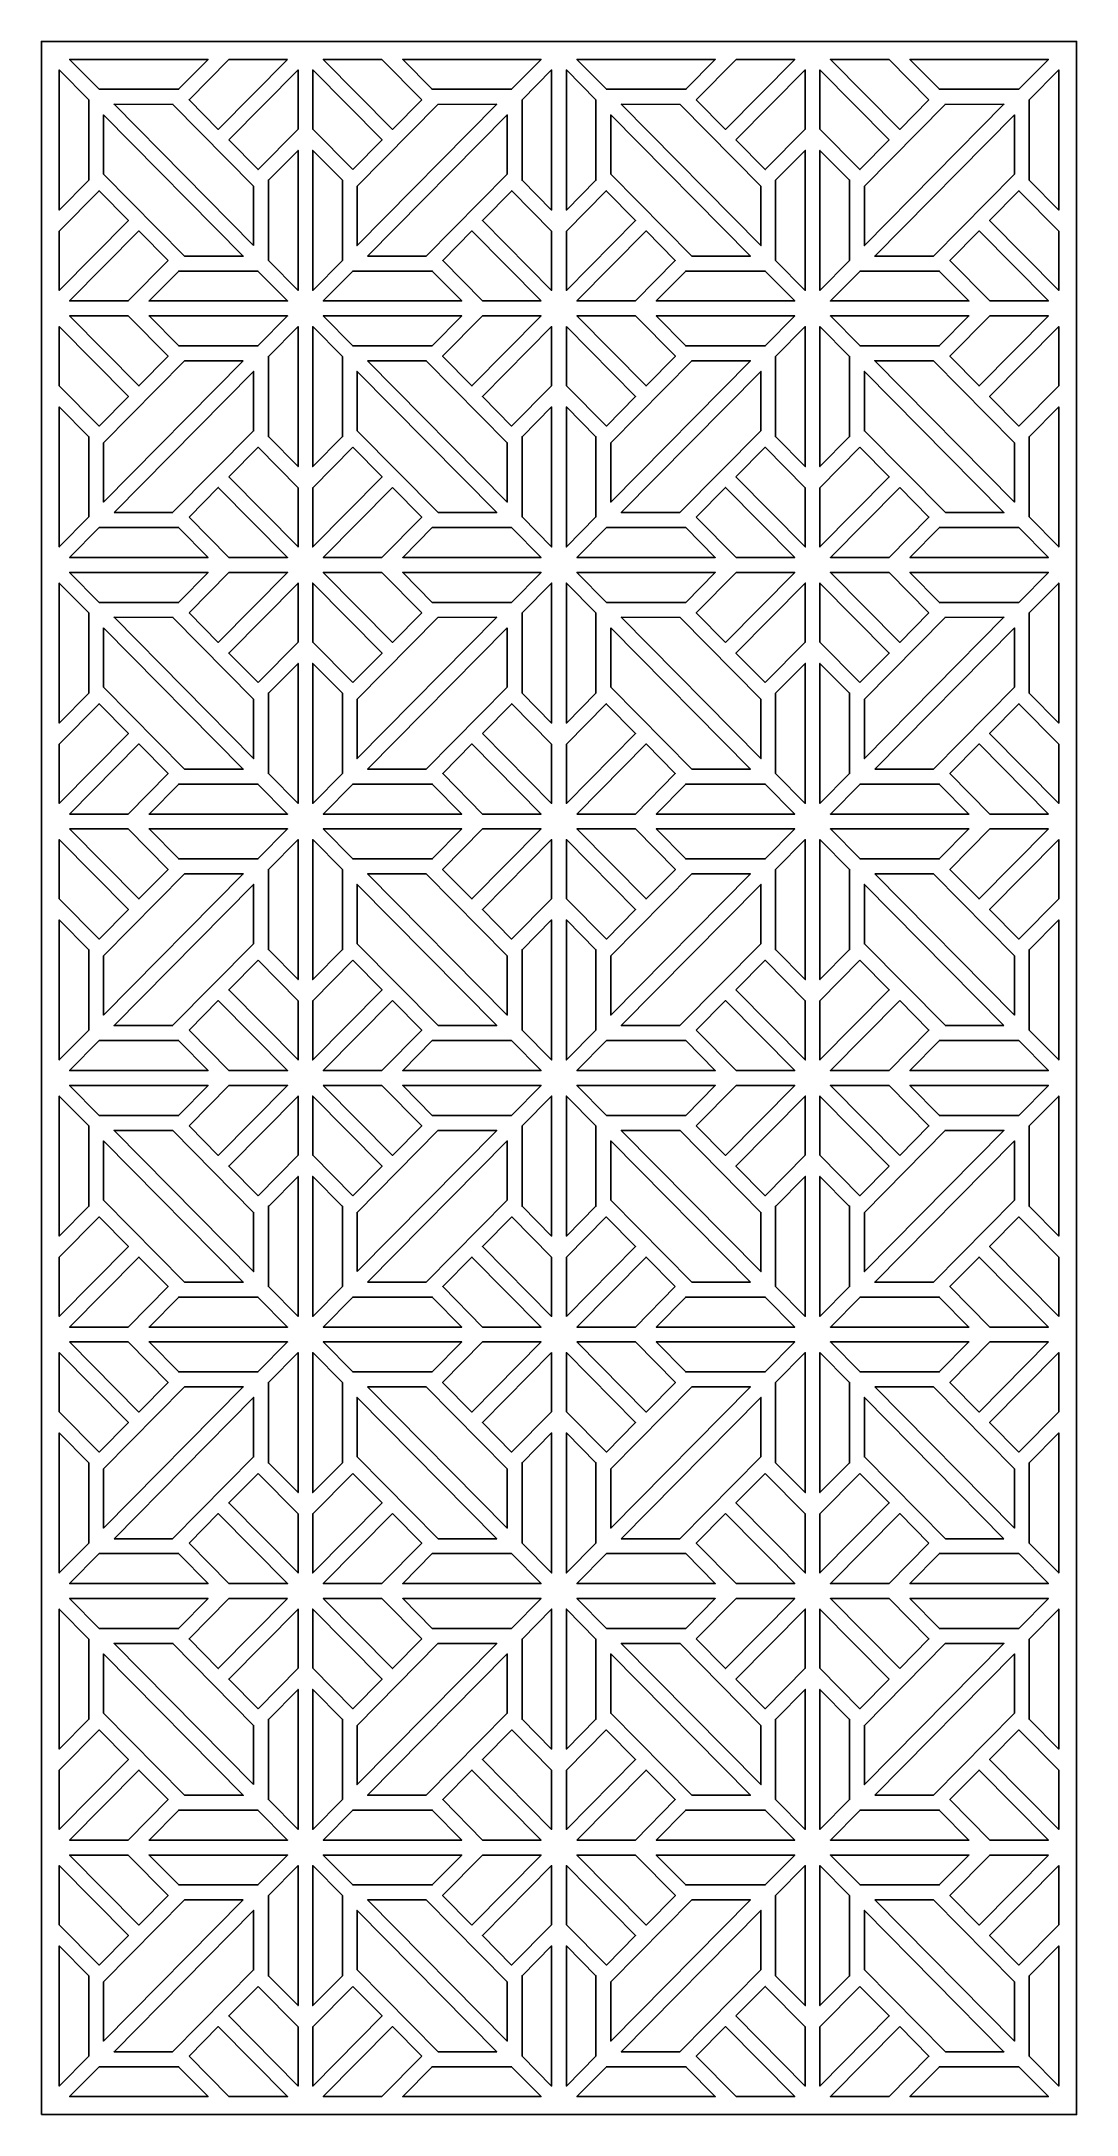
# Model space of a CAD drawing. Header units: centimetres. Extents: x -2.16 to 2.16, y -4.33 to 4.33.
import ezdxf

# ---------------------------------------------------------------- set-up
doc = ezdxf.new("R2010")
doc.units = ezdxf.units.CM
doc.header["$MEASUREMENT"] = 0
doc.layers.add('Layer 1', color=7, linetype='Continuous')

msp = doc.modelspace()

# ---------------------------------------------------------------- linework, layer by layer
at = {"layer": 'Layer 1', "color": 177}
for points, knots in [([(-2.16335, -4.33143), (-2.16335, -4.33143), (-2.16335, 4.33143), (-2.16335, 4.33143), (-2.16335, 4.33143), (-2.16335, 4.33143), (2.16335, 4.33143), (2.16335, 4.33143), (2.16335, 4.33143), (2.16335, 4.33143), (2.16335, -4.33143), (2.16335, -4.33143), (2.16335, -4.33143), (2.16335, -4.33143), (-2.16335, -4.33143), (-2.16335, -4.33143)], [0, 0, 0, 0, 0.2, 0.2, 0.2, 0.2, 0.4, 0.4, 0.4, 0.4, 0.6, 0.6, 0.6, 0.6, 1, 1, 1, 1]), ([(-1.59044, 4.13142), (-1.59044, 4.13142), (-1.46682, 4.25643), (-1.46682, 4.25643), (-1.46682, 4.25643), (-1.46682, 4.25643), (-2.04547, 4.25643), (-2.04547, 4.25643), (-2.04547, 4.25643), (-2.04547, 4.25643), (-1.92185, 4.13142), (-1.92185, 4.13142), (-1.92185, 4.13142), (-1.92185, 4.13142), (-1.58968, 4.13142), (-1.58968, 4.13142), (-1.58968, 4.13142), (-1.58968, 4.13142), (-1.59006, 4.13181), (-1.59006, 4.13181), (-1.59006, 4.13181), (-1.59006, 4.13181), (-1.59044, 4.13142), (-1.59044, 4.13142)], [0, 0, 0, 0, 0.1428571, 0.1428571, 0.1428571, 0.1428571, 0.2857143, 0.2857143, 0.2857143, 0.2857143, 0.4285714, 0.4285714, 0.4285714, 0.4285714, 0.5714286, 0.5714286, 0.5714286, 0.5714286, 0.7142857, 0.7142857, 0.7142857, 0.7142857, 1, 1, 1, 1]), ([(-1.13465, 4.25643), (-1.13465, 4.25643), (-1.37941, 4.25643), (-1.37941, 4.25643), (-1.37941, 4.25643), (-1.37941, 4.25643), (-1.54635, 4.08761), (-1.54635, 4.08761), (-1.54635, 4.08761), (-1.54635, 4.08761), (-1.42398, 3.96386), (-1.42398, 3.96386), (-1.42398, 3.96386), (-1.42398, 3.96386), (-1.13465, 4.25643), (-1.13465, 4.25643)], [0, 0, 0, 0, 0.2, 0.2, 0.2, 0.2, 0.4, 0.4, 0.4, 0.4, 0.6, 0.6, 0.6, 0.6, 1, 1, 1, 1]), ([(-0.57373, 4.08761), (-0.57373, 4.08761), (-0.74067, 4.25643), (-0.74067, 4.25643), (-0.74067, 4.25643), (-0.74067, 4.25643), (-0.98543, 4.25643), (-0.98543, 4.25643), (-0.98543, 4.25643), (-0.98543, 4.25643), (-0.69611, 3.96386), (-0.69611, 3.96386), (-0.69611, 3.96386), (-0.69611, 3.96386), (-0.57373, 4.08761), (-0.57373, 4.08761)], [0, 0, 0, 0, 0.2, 0.2, 0.2, 0.2, 0.4, 0.4, 0.4, 0.4, 0.6, 0.6, 0.6, 0.6, 1, 1, 1, 1]), ([(-0.53002, 4.13181), (-0.53002, 4.13181), (-0.5304, 4.13142), (-0.5304, 4.13142), (-0.5304, 4.13142), (-0.5304, 4.13142), (-0.19823, 4.13142), (-0.19823, 4.13142), (-0.19823, 4.13142), (-0.19823, 4.13142), (-0.07461, 4.25643), (-0.07461, 4.25643), (-0.07461, 4.25643), (-0.07461, 4.25643), (-0.65326, 4.25643), (-0.65326, 4.25643), (-0.65326, 4.25643), (-0.65326, 4.25643), (-0.52964, 4.13142), (-0.52964, 4.13142), (-0.52964, 4.13142), (-0.52964, 4.13142), (-0.53002, 4.13181), (-0.53002, 4.13181)], [0, 0, 0, 0, 0.1428571, 0.1428571, 0.1428571, 0.1428571, 0.2857143, 0.2857143, 0.2857143, 0.2857143, 0.4285714, 0.4285714, 0.4285714, 0.4285714, 0.5714286, 0.5714286, 0.5714286, 0.5714286, 0.7142857, 0.7142857, 0.7142857, 0.7142857, 1, 1, 1, 1]), ([(0.53002, 4.13181), (0.53002, 4.13181), (0.5304, 4.13142), (0.5304, 4.13142), (0.5304, 4.13142), (0.5304, 4.13142), (0.19823, 4.13142), (0.19823, 4.13142), (0.19823, 4.13142), (0.19823, 4.13142), (0.07461, 4.25643), (0.07461, 4.25643), (0.07461, 4.25643), (0.07461, 4.25643), (0.65327, 4.25643), (0.65327, 4.25643), (0.65327, 4.25643), (0.65327, 4.25643), (0.52964, 4.13142), (0.52964, 4.13142), (0.52964, 4.13142), (0.52964, 4.13142), (0.53002, 4.13181), (0.53002, 4.13181)], [0, 0, 0, 0, 0.1428571, 0.1428571, 0.1428571, 0.1428571, 0.2857143, 0.2857143, 0.2857143, 0.2857143, 0.4285714, 0.4285714, 0.4285714, 0.4285714, 0.5714286, 0.5714286, 0.5714286, 0.5714286, 0.7142857, 0.7142857, 0.7142857, 0.7142857, 1, 1, 1, 1]), ([(0.57373, 4.08761), (0.57373, 4.08761), (0.74067, 4.25643), (0.74067, 4.25643), (0.74067, 4.25643), (0.74067, 4.25643), (0.98543, 4.25643), (0.98543, 4.25643), (0.98543, 4.25643), (0.98543, 4.25643), (0.69611, 3.96386), (0.69611, 3.96386), (0.69611, 3.96386), (0.69611, 3.96386), (0.57373, 4.08761), (0.57373, 4.08761)], [0, 0, 0, 0, 0.2, 0.2, 0.2, 0.2, 0.4, 0.4, 0.4, 0.4, 0.6, 0.6, 0.6, 0.6, 1, 1, 1, 1]), ([(1.54636, 4.08761), (1.54636, 4.08761), (1.37941, 4.25643), (1.37941, 4.25643), (1.37941, 4.25643), (1.37941, 4.25643), (1.13466, 4.25643), (1.13466, 4.25643), (1.13466, 4.25643), (1.13466, 4.25643), (1.42398, 3.96386), (1.42398, 3.96386), (1.42398, 3.96386), (1.42398, 3.96386), (1.54636, 4.08761), (1.54636, 4.08761)], [0, 0, 0, 0, 0.2, 0.2, 0.2, 0.2, 0.4, 0.4, 0.4, 0.4, 0.6, 0.6, 0.6, 0.6, 1, 1, 1, 1]), ([(1.59006, 4.13181), (1.59006, 4.13181), (1.58969, 4.13142), (1.58969, 4.13142), (1.58969, 4.13142), (1.58969, 4.13142), (1.92186, 4.13142), (1.92186, 4.13142), (1.92186, 4.13142), (1.92186, 4.13142), (2.04548, 4.25643), (2.04548, 4.25643), (2.04548, 4.25643), (2.04548, 4.25643), (1.46682, 4.25643), (1.46682, 4.25643), (1.46682, 4.25643), (1.46682, 4.25643), (1.59044, 4.13142), (1.59044, 4.13142), (1.59044, 4.13142), (1.59044, 4.13142), (1.59006, 4.13181), (1.59006, 4.13181)], [0, 0, 0, 0, 0.1428571, 0.1428571, 0.1428571, 0.1428571, 0.2857143, 0.2857143, 0.2857143, 0.2857143, 0.4285714, 0.4285714, 0.4285714, 0.4285714, 0.5714286, 0.5714286, 0.5714286, 0.5714286, 0.7142857, 0.7142857, 0.7142857, 0.7142857, 1, 1, 1, 1]), ([(-1.96556, 3.7521), (-1.96556, 3.7521), (-2.08918, 3.6271), (-2.08918, 3.6271), (-2.08918, 3.6271), (-2.08918, 3.6271), (-2.08918, 4.21224), (-2.08918, 4.21224), (-2.08918, 4.21224), (-2.08918, 4.21224), (-1.96556, 4.08723), (-1.96556, 4.08723), (-1.96556, 4.08723), (-1.96556, 4.08723), (-1.96556, 3.75134), (-1.96556, 3.75134), (-1.96556, 3.75134), (-1.96556, 3.75134), (-1.96556, 3.7521), (-1.96556, 3.7521)], [0, 0, 0, 0, 0.1666667, 0.1666667, 0.1666667, 0.1666667, 0.3333333, 0.3333333, 0.3333333, 0.3333333, 0.5, 0.5, 0.5, 0.5, 0.6666667, 0.6666667, 0.6666667, 0.6666667, 1, 1, 1, 1]), ([(-1.38027, 3.91967), (-1.38027, 3.91967), (-1.09095, 4.21224), (-1.09095, 4.21224), (-1.09095, 4.21224), (-1.09095, 4.21224), (-1.09095, 3.96474), (-1.09095, 3.96474), (-1.09095, 3.96474), (-1.09095, 3.96474), (-1.25789, 3.79592), (-1.25789, 3.79592), (-1.25789, 3.79592), (-1.25789, 3.79592), (-1.38027, 3.91967), (-1.38027, 3.91967)], [0, 0, 0, 0, 0.2, 0.2, 0.2, 0.2, 0.4, 0.4, 0.4, 0.4, 0.6, 0.6, 0.6, 0.6, 1, 1, 1, 1]), ([(-0.86219, 3.79592), (-0.86219, 3.79592), (-1.02914, 3.96474), (-1.02914, 3.96474), (-1.02914, 3.96474), (-1.02914, 3.96474), (-1.02914, 4.21224), (-1.02914, 4.21224), (-1.02914, 4.21224), (-1.02914, 4.21224), (-0.73981, 3.91967), (-0.73981, 3.91967), (-0.73981, 3.91967), (-0.73981, 3.91967), (-0.86219, 3.79592), (-0.86219, 3.79592)], [0, 0, 0, 0, 0.2, 0.2, 0.2, 0.2, 0.4, 0.4, 0.4, 0.4, 0.6, 0.6, 0.6, 0.6, 1, 1, 1, 1]), ([(-0.15452, 3.7521), (-0.15452, 3.7521), (-0.0309, 3.6271), (-0.0309, 3.6271), (-0.0309, 3.6271), (-0.0309, 3.6271), (-0.0309, 4.21224), (-0.0309, 4.21224), (-0.0309, 4.21224), (-0.0309, 4.21224), (-0.15452, 4.08723), (-0.15452, 4.08723), (-0.15452, 4.08723), (-0.15452, 4.08723), (-0.15452, 3.75134), (-0.15452, 3.75134), (-0.15452, 3.75134), (-0.15452, 3.75134), (-0.15452, 3.7521), (-0.15452, 3.7521)], [0, 0, 0, 0, 0.1666667, 0.1666667, 0.1666667, 0.1666667, 0.3333333, 0.3333333, 0.3333333, 0.3333333, 0.5, 0.5, 0.5, 0.5, 0.6666667, 0.6666667, 0.6666667, 0.6666667, 1, 1, 1, 1]), ([(0.15453, 3.7521), (0.15453, 3.7521), (0.03091, 3.6271), (0.03091, 3.6271), (0.03091, 3.6271), (0.03091, 3.6271), (0.03091, 4.21224), (0.03091, 4.21224), (0.03091, 4.21224), (0.03091, 4.21224), (0.15453, 4.08723), (0.15453, 4.08723), (0.15453, 4.08723), (0.15453, 4.08723), (0.15453, 3.75134), (0.15453, 3.75134), (0.15453, 3.75134), (0.15453, 3.75134), (0.15453, 3.7521), (0.15453, 3.7521)], [0, 0, 0, 0, 0.1666667, 0.1666667, 0.1666667, 0.1666667, 0.3333333, 0.3333333, 0.3333333, 0.3333333, 0.5, 0.5, 0.5, 0.5, 0.6666667, 0.6666667, 0.6666667, 0.6666667, 1, 1, 1, 1]), ([(0.73981, 3.91967), (0.73981, 3.91967), (1.02914, 4.21224), (1.02914, 4.21224), (1.02914, 4.21224), (1.02914, 4.21224), (1.02914, 3.96474), (1.02914, 3.96474), (1.02914, 3.96474), (1.02914, 3.96474), (0.86219, 3.79592), (0.86219, 3.79592), (0.86219, 3.79592), (0.86219, 3.79592), (0.73981, 3.91967), (0.73981, 3.91967)], [0, 0, 0, 0, 0.2, 0.2, 0.2, 0.2, 0.4, 0.4, 0.4, 0.4, 0.6, 0.6, 0.6, 0.6, 1, 1, 1, 1]), ([(1.38027, 3.91967), (1.38027, 3.91967), (1.09095, 4.21224), (1.09095, 4.21224), (1.09095, 4.21224), (1.09095, 4.21224), (1.09095, 3.96474), (1.09095, 3.96474), (1.09095, 3.96474), (1.09095, 3.96474), (1.2579, 3.79592), (1.2579, 3.79592), (1.2579, 3.79592), (1.2579, 3.79592), (1.38027, 3.91967), (1.38027, 3.91967)], [0, 0, 0, 0, 0.2, 0.2, 0.2, 0.2, 0.4, 0.4, 0.4, 0.4, 0.6, 0.6, 0.6, 0.6, 1, 1, 1, 1]), ([(1.96556, 3.7521), (1.96556, 3.7521), (2.08918, 3.6271), (2.08918, 3.6271), (2.08918, 3.6271), (2.08918, 3.6271), (2.08918, 4.21224), (2.08918, 4.21224), (2.08918, 4.21224), (2.08918, 4.21224), (1.96556, 4.08723), (1.96556, 4.08723), (1.96556, 4.08723), (1.96556, 4.08723), (1.96556, 3.75134), (1.96556, 3.75134), (1.96556, 3.75134), (1.96556, 3.75134), (1.96556, 3.7521), (1.96556, 3.7521)], [0, 0, 0, 0, 0.1666667, 0.1666667, 0.1666667, 0.1666667, 0.3333333, 0.3333333, 0.3333333, 0.3333333, 0.5, 0.5, 0.5, 0.5, 0.6666667, 0.6666667, 0.6666667, 0.6666667, 1, 1, 1, 1]), ([(-1.56484, 3.43452), (-1.56484, 3.43452), (-1.90375, 3.77723), (-1.90375, 3.77723), (-1.90375, 3.77723), (-1.90375, 3.77723), (-1.90375, 4.02472), (-1.90375, 4.02472), (-1.90375, 4.02472), (-1.90375, 4.02472), (-1.32008, 3.43452), (-1.32008, 3.43452), (-1.32008, 3.43452), (-1.32008, 3.43452), (-1.56484, 3.43452), (-1.56484, 3.43452)], [0, 0, 0, 0, 0.2, 0.2, 0.2, 0.2, 0.4, 0.4, 0.4, 0.4, 0.6, 0.6, 0.6, 0.6, 1, 1, 1, 1]), ([(-1.27638, 3.47872), (-1.27638, 3.47872), (-1.86004, 4.06892), (-1.86004, 4.06892), (-1.86004, 4.06892), (-1.86004, 4.06892), (-1.61406, 4.06861), (-1.61406, 4.06861), (-1.61406, 4.06861), (-1.61406, 4.06861), (-1.27638, 3.72622), (-1.27638, 3.72622), (-1.27638, 3.72622), (-1.27638, 3.72622), (-1.27638, 3.47872), (-1.27638, 3.47872)], [0, 0, 0, 0, 0.2, 0.2, 0.2, 0.2, 0.4, 0.4, 0.4, 0.4, 0.6, 0.6, 0.6, 0.6, 1, 1, 1, 1]), ([(-0.84371, 3.72622), (-0.84371, 3.72622), (-0.50602, 4.06861), (-0.50602, 4.06861), (-0.50602, 4.06861), (-0.50602, 4.06861), (-0.26004, 4.06892), (-0.26004, 4.06892), (-0.26004, 4.06892), (-0.26004, 4.06892), (-0.84371, 3.47872), (-0.84371, 3.47872), (-0.84371, 3.47872), (-0.84371, 3.47872), (-0.84371, 3.72622), (-0.84371, 3.72622)], [0, 0, 0, 0, 0.2, 0.2, 0.2, 0.2, 0.4, 0.4, 0.4, 0.4, 0.6, 0.6, 0.6, 0.6, 1, 1, 1, 1]), ([(-0.8, 3.43452), (-0.8, 3.43452), (-0.21633, 4.02472), (-0.21633, 4.02472), (-0.21633, 4.02472), (-0.21633, 4.02472), (-0.21633, 3.77723), (-0.21633, 3.77723), (-0.21633, 3.77723), (-0.21633, 3.77723), (-0.55524, 3.43452), (-0.55524, 3.43452), (-0.55524, 3.43452), (-0.55524, 3.43452), (-0.8, 3.43452), (-0.8, 3.43452)], [0, 0, 0, 0, 0.2, 0.2, 0.2, 0.2, 0.4, 0.4, 0.4, 0.4, 0.6, 0.6, 0.6, 0.6, 1, 1, 1, 1]), ([(0.55524, 3.43452), (0.55524, 3.43452), (0.21634, 3.77723), (0.21634, 3.77723), (0.21634, 3.77723), (0.21634, 3.77723), (0.21634, 4.02472), (0.21634, 4.02472), (0.21634, 4.02472), (0.21634, 4.02472), (0.8, 3.43452), (0.8, 3.43452), (0.8, 3.43452), (0.8, 3.43452), (0.55524, 3.43452), (0.55524, 3.43452)], [0, 0, 0, 0, 0.2, 0.2, 0.2, 0.2, 0.4, 0.4, 0.4, 0.4, 0.6, 0.6, 0.6, 0.6, 1, 1, 1, 1]), ([(0.84371, 3.72622), (0.84371, 3.72622), (0.50602, 4.06861), (0.50602, 4.06861), (0.50602, 4.06861), (0.50602, 4.06861), (0.26004, 4.06892), (0.26004, 4.06892), (0.26004, 4.06892), (0.26004, 4.06892), (0.84371, 3.47872), (0.84371, 3.47872), (0.84371, 3.47872), (0.84371, 3.47872), (0.84371, 3.72622), (0.84371, 3.72622)], [0, 0, 0, 0, 0.2, 0.2, 0.2, 0.2, 0.4, 0.4, 0.4, 0.4, 0.6, 0.6, 0.6, 0.6, 1, 1, 1, 1]), ([(1.27638, 3.72622), (1.27638, 3.72622), (1.61407, 4.06861), (1.61407, 4.06861), (1.61407, 4.06861), (1.61407, 4.06861), (1.86004, 4.06892), (1.86004, 4.06892), (1.86004, 4.06892), (1.86004, 4.06892), (1.27638, 3.47872), (1.27638, 3.47872), (1.27638, 3.47872), (1.27638, 3.47872), (1.27638, 3.72622), (1.27638, 3.72622)], [0, 0, 0, 0, 0.2, 0.2, 0.2, 0.2, 0.4, 0.4, 0.4, 0.4, 0.6, 0.6, 0.6, 0.6, 1, 1, 1, 1]), ([(1.56484, 3.43452), (1.56484, 3.43452), (1.32008, 3.43452), (1.32008, 3.43452), (1.32008, 3.43452), (1.32008, 3.43452), (1.90375, 4.02472), (1.90375, 4.02472), (1.90375, 4.02472), (1.90375, 4.02472), (1.90375, 3.77723), (1.90375, 3.77723), (1.90375, 3.77723), (1.90375, 3.77723), (1.56484, 3.43452), (1.56484, 3.43452)], [0, 0, 0, 0, 0.2, 0.2, 0.2, 0.2, 0.4, 0.4, 0.4, 0.4, 0.6, 0.6, 0.6, 0.6, 1, 1, 1, 1]), ([(-1.21419, 3.75172), (-1.21419, 3.75172), (-1.21457, 3.7521), (-1.21457, 3.7521), (-1.21457, 3.7521), (-1.21457, 3.7521), (-1.21457, 3.41621), (-1.21457, 3.41621), (-1.21457, 3.41621), (-1.21457, 3.41621), (-1.09095, 3.29121), (-1.09095, 3.29121), (-1.09095, 3.29121), (-1.09095, 3.29121), (-1.09095, 3.87635), (-1.09095, 3.87635), (-1.09095, 3.87635), (-1.09095, 3.87635), (-1.21457, 3.75134), (-1.21457, 3.75134), (-1.21457, 3.75134), (-1.21457, 3.75134), (-1.21419, 3.75172), (-1.21419, 3.75172)], [0, 0, 0, 0, 0.1428571, 0.1428571, 0.1428571, 0.1428571, 0.2857143, 0.2857143, 0.2857143, 0.2857143, 0.4285714, 0.4285714, 0.4285714, 0.4285714, 0.5714286, 0.5714286, 0.5714286, 0.5714286, 0.7142857, 0.7142857, 0.7142857, 0.7142857, 1, 1, 1, 1]), ([(-0.90551, 3.75134), (-0.90551, 3.75134), (-1.02914, 3.87635), (-1.02914, 3.87635), (-1.02914, 3.87635), (-1.02914, 3.87635), (-1.02914, 3.29121), (-1.02914, 3.29121), (-1.02914, 3.29121), (-1.02914, 3.29121), (-0.90551, 3.41621), (-0.90551, 3.41621), (-0.90551, 3.41621), (-0.90551, 3.41621), (-0.90551, 3.7521), (-0.90551, 3.7521), (-0.90551, 3.7521), (-0.90551, 3.7521), (-0.9059, 3.75172), (-0.9059, 3.75172), (-0.9059, 3.75172), (-0.9059, 3.75172), (-0.90551, 3.75134), (-0.90551, 3.75134)], [0, 0, 0, 0, 0.1428571, 0.1428571, 0.1428571, 0.1428571, 0.2857143, 0.2857143, 0.2857143, 0.2857143, 0.4285714, 0.4285714, 0.4285714, 0.4285714, 0.5714286, 0.5714286, 0.5714286, 0.5714286, 0.7142857, 0.7142857, 0.7142857, 0.7142857, 1, 1, 1, 1]), ([(0.9059, 3.75172), (0.9059, 3.75172), (0.90552, 3.7521), (0.90552, 3.7521), (0.90552, 3.7521), (0.90552, 3.7521), (0.90552, 3.41621), (0.90552, 3.41621), (0.90552, 3.41621), (0.90552, 3.41621), (1.02914, 3.29121), (1.02914, 3.29121), (1.02914, 3.29121), (1.02914, 3.29121), (1.02914, 3.87635), (1.02914, 3.87635), (1.02914, 3.87635), (1.02914, 3.87635), (0.90552, 3.75134), (0.90552, 3.75134), (0.90552, 3.75134), (0.90552, 3.75134), (0.9059, 3.75172), (0.9059, 3.75172)], [0, 0, 0, 0, 0.1428571, 0.1428571, 0.1428571, 0.1428571, 0.2857143, 0.2857143, 0.2857143, 0.2857143, 0.4285714, 0.4285714, 0.4285714, 0.4285714, 0.5714286, 0.5714286, 0.5714286, 0.5714286, 0.7142857, 0.7142857, 0.7142857, 0.7142857, 1, 1, 1, 1]), ([(1.21419, 3.75172), (1.21419, 3.75172), (1.21457, 3.7521), (1.21457, 3.7521), (1.21457, 3.7521), (1.21457, 3.7521), (1.21457, 3.41621), (1.21457, 3.41621), (1.21457, 3.41621), (1.21457, 3.41621), (1.09095, 3.29121), (1.09095, 3.29121), (1.09095, 3.29121), (1.09095, 3.29121), (1.09095, 3.87635), (1.09095, 3.87635), (1.09095, 3.87635), (1.09095, 3.87635), (1.21457, 3.75134), (1.21457, 3.75134), (1.21457, 3.75134), (1.21457, 3.75134), (1.21419, 3.75172), (1.21419, 3.75172)], [0, 0, 0, 0, 0.1428571, 0.1428571, 0.1428571, 0.1428571, 0.2857143, 0.2857143, 0.2857143, 0.2857143, 0.4285714, 0.4285714, 0.4285714, 0.4285714, 0.5714286, 0.5714286, 0.5714286, 0.5714286, 0.7142857, 0.7142857, 0.7142857, 0.7142857, 1, 1, 1, 1]), ([(-2.08918, 3.53871), (-2.08918, 3.53871), (-1.92223, 3.70753), (-1.92223, 3.70753), (-1.92223, 3.70753), (-1.92223, 3.70753), (-1.79985, 3.58378), (-1.79985, 3.58378), (-1.79985, 3.58378), (-1.79985, 3.58378), (-2.08918, 3.29121), (-2.08918, 3.29121), (-2.08918, 3.29121), (-2.08918, 3.29121), (-2.08918, 3.53871), (-2.08918, 3.53871)], [0, 0, 0, 0, 0.2, 0.2, 0.2, 0.2, 0.4, 0.4, 0.4, 0.4, 0.6, 0.6, 0.6, 0.6, 1, 1, 1, 1]), ([(-0.0309, 3.53871), (-0.0309, 3.53871), (-0.19785, 3.70753), (-0.19785, 3.70753), (-0.19785, 3.70753), (-0.19785, 3.70753), (-0.32023, 3.58378), (-0.32023, 3.58378), (-0.32023, 3.58378), (-0.32023, 3.58378), (-0.0309, 3.29121), (-0.0309, 3.29121), (-0.0309, 3.29121), (-0.0309, 3.29121), (-0.0309, 3.53871), (-0.0309, 3.53871)], [0, 0, 0, 0, 0.2, 0.2, 0.2, 0.2, 0.4, 0.4, 0.4, 0.4, 0.6, 0.6, 0.6, 0.6, 1, 1, 1, 1]), ([(0.03091, 3.53871), (0.03091, 3.53871), (0.19785, 3.70753), (0.19785, 3.70753), (0.19785, 3.70753), (0.19785, 3.70753), (0.32023, 3.58378), (0.32023, 3.58378), (0.32023, 3.58378), (0.32023, 3.58378), (0.03091, 3.29121), (0.03091, 3.29121), (0.03091, 3.29121), (0.03091, 3.29121), (0.03091, 3.53871), (0.03091, 3.53871)], [0, 0, 0, 0, 0.2, 0.2, 0.2, 0.2, 0.4, 0.4, 0.4, 0.4, 0.6, 0.6, 0.6, 0.6, 1, 1, 1, 1]), ([(2.08918, 3.53871), (2.08918, 3.53871), (1.92223, 3.70753), (1.92223, 3.70753), (1.92223, 3.70753), (1.92223, 3.70753), (1.79985, 3.58378), (1.79985, 3.58378), (1.79985, 3.58378), (1.79985, 3.58378), (2.08918, 3.29121), (2.08918, 3.29121), (2.08918, 3.29121), (2.08918, 3.29121), (2.08918, 3.53871), (2.08918, 3.53871)], [0, 0, 0, 0, 0.2, 0.2, 0.2, 0.2, 0.4, 0.4, 0.4, 0.4, 0.6, 0.6, 0.6, 0.6, 1, 1, 1, 1]), ([(-1.63422, 3.41629), (-1.63422, 3.41629), (-1.75614, 3.53958), (-1.75614, 3.53958), (-1.75614, 3.53958), (-1.75614, 3.53958), (-2.04547, 3.24701), (-2.04547, 3.24701), (-2.04547, 3.24701), (-2.04547, 3.24701), (-1.80072, 3.24701), (-1.80072, 3.24701), (-1.80072, 3.24701), (-1.80072, 3.24701), (-1.63422, 3.41629), (-1.63422, 3.41629)], [0, 0, 0, 0, 0.2, 0.2, 0.2, 0.2, 0.4, 0.4, 0.4, 0.4, 0.6, 0.6, 0.6, 0.6, 1, 1, 1, 1]), ([(-0.07461, 3.24701), (-0.07461, 3.24701), (-0.36393, 3.53958), (-0.36393, 3.53958), (-0.36393, 3.53958), (-0.36393, 3.53958), (-0.48586, 3.41629), (-0.48586, 3.41629), (-0.48586, 3.41629), (-0.48586, 3.41629), (-0.31937, 3.24701), (-0.31937, 3.24701), (-0.31937, 3.24701), (-0.31937, 3.24701), (-0.07461, 3.24701), (-0.07461, 3.24701)], [0, 0, 0, 0, 0.2, 0.2, 0.2, 0.2, 0.4, 0.4, 0.4, 0.4, 0.6, 0.6, 0.6, 0.6, 1, 1, 1, 1]), ([(0.31937, 3.24701), (0.31937, 3.24701), (0.48587, 3.41629), (0.48587, 3.41629), (0.48587, 3.41629), (0.48587, 3.41629), (0.36394, 3.53958), (0.36394, 3.53958), (0.36394, 3.53958), (0.36394, 3.53958), (0.07461, 3.24701), (0.07461, 3.24701), (0.07461, 3.24701), (0.07461, 3.24701), (0.31937, 3.24701), (0.31937, 3.24701)], [0, 0, 0, 0, 0.2, 0.2, 0.2, 0.2, 0.4, 0.4, 0.4, 0.4, 0.6, 0.6, 0.6, 0.6, 1, 1, 1, 1]), ([(1.80072, 3.24701), (1.80072, 3.24701), (1.63422, 3.41629), (1.63422, 3.41629), (1.63422, 3.41629), (1.63422, 3.41629), (1.75615, 3.53958), (1.75615, 3.53958), (1.75615, 3.53958), (1.75615, 3.53958), (2.04548, 3.24701), (2.04548, 3.24701), (2.04548, 3.24701), (2.04548, 3.24701), (1.80072, 3.24701), (1.80072, 3.24701)], [0, 0, 0, 0, 0.2, 0.2, 0.2, 0.2, 0.4, 0.4, 0.4, 0.4, 0.6, 0.6, 0.6, 0.6, 1, 1, 1, 1]), ([(-1.58968, 3.37202), (-1.58968, 3.37202), (-1.7133, 3.24701), (-1.7133, 3.24701), (-1.7133, 3.24701), (-1.7133, 3.24701), (-1.13465, 3.24701), (-1.13465, 3.24701), (-1.13465, 3.24701), (-1.13465, 3.24701), (-1.25827, 3.37202), (-1.25827, 3.37202), (-1.25827, 3.37202), (-1.25827, 3.37202), (-1.59044, 3.37202), (-1.59044, 3.37202), (-1.59044, 3.37202), (-1.59044, 3.37202), (-1.59006, 3.37164), (-1.59006, 3.37164), (-1.59006, 3.37164), (-1.59006, 3.37164), (-1.58968, 3.37202), (-1.58968, 3.37202)], [0, 0, 0, 0, 0.1428571, 0.1428571, 0.1428571, 0.1428571, 0.2857143, 0.2857143, 0.2857143, 0.2857143, 0.4285714, 0.4285714, 0.4285714, 0.4285714, 0.5714286, 0.5714286, 0.5714286, 0.5714286, 0.7142857, 0.7142857, 0.7142857, 0.7142857, 1, 1, 1, 1]), ([(-0.5304, 3.37202), (-0.5304, 3.37202), (-0.40678, 3.24701), (-0.40678, 3.24701), (-0.40678, 3.24701), (-0.40678, 3.24701), (-0.98543, 3.24701), (-0.98543, 3.24701), (-0.98543, 3.24701), (-0.98543, 3.24701), (-0.86181, 3.37202), (-0.86181, 3.37202), (-0.86181, 3.37202), (-0.86181, 3.37202), (-0.52964, 3.37202), (-0.52964, 3.37202), (-0.52964, 3.37202), (-0.52964, 3.37202), (-0.53002, 3.37164), (-0.53002, 3.37164), (-0.53002, 3.37164), (-0.53002, 3.37164), (-0.5304, 3.37202), (-0.5304, 3.37202)], [0, 0, 0, 0, 0.1428571, 0.1428571, 0.1428571, 0.1428571, 0.2857143, 0.2857143, 0.2857143, 0.2857143, 0.4285714, 0.4285714, 0.4285714, 0.4285714, 0.5714286, 0.5714286, 0.5714286, 0.5714286, 0.7142857, 0.7142857, 0.7142857, 0.7142857, 1, 1, 1, 1]), ([(0.53002, 3.37164), (0.53002, 3.37164), (0.52964, 3.37202), (0.52964, 3.37202), (0.52964, 3.37202), (0.52964, 3.37202), (0.86181, 3.37202), (0.86181, 3.37202), (0.86181, 3.37202), (0.86181, 3.37202), (0.98543, 3.24701), (0.98543, 3.24701), (0.98543, 3.24701), (0.98543, 3.24701), (0.40678, 3.24701), (0.40678, 3.24701), (0.40678, 3.24701), (0.40678, 3.24701), (0.5304, 3.37202), (0.5304, 3.37202), (0.5304, 3.37202), (0.5304, 3.37202), (0.53002, 3.37164), (0.53002, 3.37164)], [0, 0, 0, 0, 0.1428571, 0.1428571, 0.1428571, 0.1428571, 0.2857143, 0.2857143, 0.2857143, 0.2857143, 0.4285714, 0.4285714, 0.4285714, 0.4285714, 0.5714286, 0.5714286, 0.5714286, 0.5714286, 0.7142857, 0.7142857, 0.7142857, 0.7142857, 1, 1, 1, 1]), ([(1.58969, 3.37202), (1.58969, 3.37202), (1.71331, 3.24701), (1.71331, 3.24701), (1.71331, 3.24701), (1.71331, 3.24701), (1.13466, 3.24701), (1.13466, 3.24701), (1.13466, 3.24701), (1.13466, 3.24701), (1.25828, 3.37202), (1.25828, 3.37202), (1.25828, 3.37202), (1.25828, 3.37202), (1.59044, 3.37202), (1.59044, 3.37202), (1.59044, 3.37202), (1.59044, 3.37202), (1.59006, 3.37164), (1.59006, 3.37164), (1.59006, 3.37164), (1.59006, 3.37164), (1.58969, 3.37202), (1.58969, 3.37202)], [0, 0, 0, 0, 0.1428571, 0.1428571, 0.1428571, 0.1428571, 0.2857143, 0.2857143, 0.2857143, 0.2857143, 0.4285714, 0.4285714, 0.4285714, 0.4285714, 0.5714286, 0.5714286, 0.5714286, 0.5714286, 0.7142857, 0.7142857, 0.7142857, 0.7142857, 1, 1, 1, 1]), ([(-2.08918, 2.89282), (-2.08918, 2.89282), (-1.92178, 2.72445), (-1.92178, 2.72445), (-1.92178, 2.72445), (-1.92178, 2.72445), (-1.79985, 2.84775), (-1.79985, 2.84775), (-1.79985, 2.84775), (-1.79985, 2.84775), (-2.08918, 3.14032), (-2.08918, 3.14032), (-2.08918, 3.14032), (-2.08918, 3.14032), (-2.08918, 2.89282), (-2.08918, 2.89282)], [0, 0, 0, 0, 0.2, 0.2, 0.2, 0.2, 0.4, 0.4, 0.4, 0.4, 0.6, 0.6, 0.6, 0.6, 1, 1, 1, 1]), ([(-1.80072, 3.18451), (-1.80072, 3.18451), (-1.63377, 3.01569), (-1.63377, 3.01569), (-1.63377, 3.01569), (-1.63377, 3.01569), (-1.75614, 2.89194), (-1.75614, 2.89194), (-1.75614, 2.89194), (-1.75614, 2.89194), (-2.04547, 3.18451), (-2.04547, 3.18451), (-2.04547, 3.18451), (-2.04547, 3.18451), (-1.80072, 3.18451), (-1.80072, 3.18451)], [0, 0, 0, 0, 0.2, 0.2, 0.2, 0.2, 0.4, 0.4, 0.4, 0.4, 0.6, 0.6, 0.6, 0.6, 1, 1, 1, 1]), ([(-1.59044, 3.05951), (-1.59044, 3.05951), (-1.25827, 3.05951), (-1.25827, 3.05951), (-1.25827, 3.05951), (-1.25827, 3.05951), (-1.13465, 3.18451), (-1.13465, 3.18451), (-1.13465, 3.18451), (-1.13465, 3.18451), (-1.7133, 3.18451), (-1.7133, 3.18451), (-1.7133, 3.18451), (-1.7133, 3.18451), (-1.58968, 3.05951), (-1.58968, 3.05951), (-1.58968, 3.05951), (-1.58968, 3.05951), (-1.59044, 3.05951), (-1.59044, 3.05951)], [0, 0, 0, 0, 0.1666667, 0.1666667, 0.1666667, 0.1666667, 0.3333333, 0.3333333, 0.3333333, 0.3333333, 0.5, 0.5, 0.5, 0.5, 0.6666667, 0.6666667, 0.6666667, 0.6666667, 1, 1, 1, 1]), ([(-1.21419, 2.6798), (-1.21419, 2.6798), (-1.21457, 2.67942), (-1.21457, 2.67942), (-1.21457, 2.67942), (-1.21457, 2.67942), (-1.21457, 3.01531), (-1.21457, 3.01531), (-1.21457, 3.01531), (-1.21457, 3.01531), (-1.09095, 3.14032), (-1.09095, 3.14032), (-1.09095, 3.14032), (-1.09095, 3.14032), (-1.09095, 2.55518), (-1.09095, 2.55518), (-1.09095, 2.55518), (-1.09095, 2.55518), (-1.21457, 2.68018), (-1.21457, 2.68018), (-1.21457, 2.68018), (-1.21457, 2.68018), (-1.21419, 2.6798), (-1.21419, 2.6798)], [0, 0, 0, 0, 0.1428571, 0.1428571, 0.1428571, 0.1428571, 0.2857143, 0.2857143, 0.2857143, 0.2857143, 0.4285714, 0.4285714, 0.4285714, 0.4285714, 0.5714286, 0.5714286, 0.5714286, 0.5714286, 0.7142857, 0.7142857, 0.7142857, 0.7142857, 1, 1, 1, 1]), ([(-0.9059, 2.6798), (-0.9059, 2.6798), (-0.90551, 2.67942), (-0.90551, 2.67942), (-0.90551, 2.67942), (-0.90551, 2.67942), (-0.90551, 3.01531), (-0.90551, 3.01531), (-0.90551, 3.01531), (-0.90551, 3.01531), (-1.02914, 3.14032), (-1.02914, 3.14032), (-1.02914, 3.14032), (-1.02914, 3.14032), (-1.02914, 2.55518), (-1.02914, 2.55518), (-1.02914, 2.55518), (-1.02914, 2.55518), (-0.90551, 2.68018), (-0.90551, 2.68018), (-0.90551, 2.68018), (-0.90551, 2.68018), (-0.9059, 2.6798), (-0.9059, 2.6798)], [0, 0, 0, 0, 0.1428571, 0.1428571, 0.1428571, 0.1428571, 0.2857143, 0.2857143, 0.2857143, 0.2857143, 0.4285714, 0.4285714, 0.4285714, 0.4285714, 0.5714286, 0.5714286, 0.5714286, 0.5714286, 0.7142857, 0.7142857, 0.7142857, 0.7142857, 1, 1, 1, 1]), ([(-0.52964, 3.05951), (-0.52964, 3.05951), (-0.86181, 3.05951), (-0.86181, 3.05951), (-0.86181, 3.05951), (-0.86181, 3.05951), (-0.98543, 3.18451), (-0.98543, 3.18451), (-0.98543, 3.18451), (-0.98543, 3.18451), (-0.40678, 3.18451), (-0.40678, 3.18451), (-0.40678, 3.18451), (-0.40678, 3.18451), (-0.5304, 3.05951), (-0.5304, 3.05951), (-0.5304, 3.05951), (-0.5304, 3.05951), (-0.52964, 3.05951), (-0.52964, 3.05951)], [0, 0, 0, 0, 0.1666667, 0.1666667, 0.1666667, 0.1666667, 0.3333333, 0.3333333, 0.3333333, 0.3333333, 0.5, 0.5, 0.5, 0.5, 0.6666667, 0.6666667, 0.6666667, 0.6666667, 1, 1, 1, 1]), ([(-0.31937, 3.18451), (-0.31937, 3.18451), (-0.48632, 3.01569), (-0.48632, 3.01569), (-0.48632, 3.01569), (-0.48632, 3.01569), (-0.36393, 2.89194), (-0.36393, 2.89194), (-0.36393, 2.89194), (-0.36393, 2.89194), (-0.07461, 3.18451), (-0.07461, 3.18451), (-0.07461, 3.18451), (-0.07461, 3.18451), (-0.31937, 3.18451), (-0.31937, 3.18451)], [0, 0, 0, 0, 0.2, 0.2, 0.2, 0.2, 0.4, 0.4, 0.4, 0.4, 0.6, 0.6, 0.6, 0.6, 1, 1, 1, 1]), ([(-0.0309, 2.89282), (-0.0309, 2.89282), (-0.1983, 2.72445), (-0.1983, 2.72445), (-0.1983, 2.72445), (-0.1983, 2.72445), (-0.32023, 2.84775), (-0.32023, 2.84775), (-0.32023, 2.84775), (-0.32023, 2.84775), (-0.0309, 3.14032), (-0.0309, 3.14032), (-0.0309, 3.14032), (-0.0309, 3.14032), (-0.0309, 2.89282), (-0.0309, 2.89282)], [0, 0, 0, 0, 0.2, 0.2, 0.2, 0.2, 0.4, 0.4, 0.4, 0.4, 0.6, 0.6, 0.6, 0.6, 1, 1, 1, 1]), ([(0.03091, 3.14032), (0.03091, 3.14032), (0.32023, 2.84775), (0.32023, 2.84775), (0.32023, 2.84775), (0.32023, 2.84775), (0.1983, 2.72445), (0.1983, 2.72445), (0.1983, 2.72445), (0.1983, 2.72445), (0.03091, 2.89282), (0.03091, 2.89282), (0.03091, 2.89282), (0.03091, 2.89282), (0.03091, 3.14032), (0.03091, 3.14032)], [0, 0, 0, 0, 0.2, 0.2, 0.2, 0.2, 0.4, 0.4, 0.4, 0.4, 0.6, 0.6, 0.6, 0.6, 1, 1, 1, 1]), ([(0.31937, 3.18451), (0.31937, 3.18451), (0.48632, 3.01569), (0.48632, 3.01569), (0.48632, 3.01569), (0.48632, 3.01569), (0.36394, 2.89194), (0.36394, 2.89194), (0.36394, 2.89194), (0.36394, 2.89194), (0.07461, 3.18451), (0.07461, 3.18451), (0.07461, 3.18451), (0.07461, 3.18451), (0.31937, 3.18451), (0.31937, 3.18451)], [0, 0, 0, 0, 0.2, 0.2, 0.2, 0.2, 0.4, 0.4, 0.4, 0.4, 0.6, 0.6, 0.6, 0.6, 1, 1, 1, 1]), ([(0.5304, 3.05951), (0.5304, 3.05951), (0.40678, 3.18451), (0.40678, 3.18451), (0.40678, 3.18451), (0.40678, 3.18451), (0.98543, 3.18451), (0.98543, 3.18451), (0.98543, 3.18451), (0.98543, 3.18451), (0.86181, 3.05951), (0.86181, 3.05951), (0.86181, 3.05951), (0.86181, 3.05951), (0.52964, 3.05951), (0.52964, 3.05951), (0.52964, 3.05951), (0.52964, 3.05951), (0.5304, 3.05951), (0.5304, 3.05951)], [0, 0, 0, 0, 0.1666667, 0.1666667, 0.1666667, 0.1666667, 0.3333333, 0.3333333, 0.3333333, 0.3333333, 0.5, 0.5, 0.5, 0.5, 0.6666667, 0.6666667, 0.6666667, 0.6666667, 1, 1, 1, 1]), ([(0.9059, 2.6798), (0.9059, 2.6798), (0.90552, 2.67942), (0.90552, 2.67942), (0.90552, 2.67942), (0.90552, 2.67942), (0.90552, 3.01531), (0.90552, 3.01531), (0.90552, 3.01531), (0.90552, 3.01531), (1.02914, 3.14032), (1.02914, 3.14032), (1.02914, 3.14032), (1.02914, 3.14032), (1.02914, 2.55518), (1.02914, 2.55518), (1.02914, 2.55518), (1.02914, 2.55518), (0.90552, 2.68018), (0.90552, 2.68018), (0.90552, 2.68018), (0.90552, 2.68018), (0.9059, 2.6798), (0.9059, 2.6798)], [0, 0, 0, 0, 0.1428571, 0.1428571, 0.1428571, 0.1428571, 0.2857143, 0.2857143, 0.2857143, 0.2857143, 0.4285714, 0.4285714, 0.4285714, 0.4285714, 0.5714286, 0.5714286, 0.5714286, 0.5714286, 0.7142857, 0.7142857, 0.7142857, 0.7142857, 1, 1, 1, 1]), ([(1.21419, 2.6798), (1.21419, 2.6798), (1.21457, 2.67942), (1.21457, 2.67942), (1.21457, 2.67942), (1.21457, 2.67942), (1.21457, 3.01531), (1.21457, 3.01531), (1.21457, 3.01531), (1.21457, 3.01531), (1.09095, 3.14032), (1.09095, 3.14032), (1.09095, 3.14032), (1.09095, 3.14032), (1.09095, 2.55518), (1.09095, 2.55518), (1.09095, 2.55518), (1.09095, 2.55518), (1.21457, 2.68018), (1.21457, 2.68018), (1.21457, 2.68018), (1.21457, 2.68018), (1.21419, 2.6798), (1.21419, 2.6798)], [0, 0, 0, 0, 0.1428571, 0.1428571, 0.1428571, 0.1428571, 0.2857143, 0.2857143, 0.2857143, 0.2857143, 0.4285714, 0.4285714, 0.4285714, 0.4285714, 0.5714286, 0.5714286, 0.5714286, 0.5714286, 0.7142857, 0.7142857, 0.7142857, 0.7142857, 1, 1, 1, 1]), ([(1.58969, 3.05951), (1.58969, 3.05951), (1.71331, 3.18451), (1.71331, 3.18451), (1.71331, 3.18451), (1.71331, 3.18451), (1.13466, 3.18451), (1.13466, 3.18451), (1.13466, 3.18451), (1.13466, 3.18451), (1.25828, 3.05951), (1.25828, 3.05951), (1.25828, 3.05951), (1.25828, 3.05951), (1.59044, 3.05951), (1.59044, 3.05951), (1.59044, 3.05951), (1.59044, 3.05951), (1.58969, 3.05951), (1.58969, 3.05951)], [0, 0, 0, 0, 0.1666667, 0.1666667, 0.1666667, 0.1666667, 0.3333333, 0.3333333, 0.3333333, 0.3333333, 0.5, 0.5, 0.5, 0.5, 0.6666667, 0.6666667, 0.6666667, 0.6666667, 1, 1, 1, 1]), ([(1.80072, 3.18451), (1.80072, 3.18451), (1.63377, 3.01569), (1.63377, 3.01569), (1.63377, 3.01569), (1.63377, 3.01569), (1.75615, 2.89194), (1.75615, 2.89194), (1.75615, 2.89194), (1.75615, 2.89194), (2.04548, 3.18451), (2.04548, 3.18451), (2.04548, 3.18451), (2.04548, 3.18451), (1.80072, 3.18451), (1.80072, 3.18451)], [0, 0, 0, 0, 0.2, 0.2, 0.2, 0.2, 0.4, 0.4, 0.4, 0.4, 0.6, 0.6, 0.6, 0.6, 1, 1, 1, 1]), ([(2.08918, 2.89282), (2.08918, 2.89282), (1.92178, 2.72445), (1.92178, 2.72445), (1.92178, 2.72445), (1.92178, 2.72445), (1.79985, 2.84775), (1.79985, 2.84775), (1.79985, 2.84775), (1.79985, 2.84775), (2.08918, 3.14032), (2.08918, 3.14032), (2.08918, 3.14032), (2.08918, 3.14032), (2.08918, 2.89282), (2.08918, 2.89282)], [0, 0, 0, 0, 0.2, 0.2, 0.2, 0.2, 0.4, 0.4, 0.4, 0.4, 0.6, 0.6, 0.6, 0.6, 1, 1, 1, 1]), ([(-1.32008, 2.997), (-1.32008, 2.997), (-1.56484, 2.997), (-1.56484, 2.997), (-1.56484, 2.997), (-1.56484, 2.997), (-1.90375, 2.6543), (-1.90375, 2.6543), (-1.90375, 2.6543), (-1.90375, 2.6543), (-1.90375, 2.4068), (-1.90375, 2.4068), (-1.90375, 2.4068), (-1.90375, 2.4068), (-1.32008, 2.997), (-1.32008, 2.997)], [0, 0, 0, 0, 0.2, 0.2, 0.2, 0.2, 0.4, 0.4, 0.4, 0.4, 0.6, 0.6, 0.6, 0.6, 1, 1, 1, 1]), ([(-1.86004, 2.3626), (-1.86004, 2.3626), (-1.27638, 2.95281), (-1.27638, 2.95281), (-1.27638, 2.95281), (-1.27638, 2.95281), (-1.27668, 2.70407), (-1.27668, 2.70407), (-1.27668, 2.70407), (-1.27668, 2.70407), (-1.61529, 2.3626), (-1.61529, 2.3626), (-1.61529, 2.3626), (-1.61529, 2.3626), (-1.86004, 2.3626), (-1.86004, 2.3626)], [0, 0, 0, 0, 0.2, 0.2, 0.2, 0.2, 0.4, 0.4, 0.4, 0.4, 0.6, 0.6, 0.6, 0.6, 1, 1, 1, 1]), ([(-0.8434, 2.70407), (-0.8434, 2.70407), (-0.84371, 2.95281), (-0.84371, 2.95281), (-0.84371, 2.95281), (-0.84371, 2.95281), (-0.26004, 2.3626), (-0.26004, 2.3626), (-0.26004, 2.3626), (-0.26004, 2.3626), (-0.5048, 2.3626), (-0.5048, 2.3626), (-0.5048, 2.3626), (-0.5048, 2.3626), (-0.8434, 2.70407), (-0.8434, 2.70407)], [0, 0, 0, 0, 0.2, 0.2, 0.2, 0.2, 0.4, 0.4, 0.4, 0.4, 0.6, 0.6, 0.6, 0.6, 1, 1, 1, 1]), ([(-0.8, 2.997), (-0.8, 2.997), (-0.55524, 2.997), (-0.55524, 2.997), (-0.55524, 2.997), (-0.55524, 2.997), (-0.21633, 2.6543), (-0.21633, 2.6543), (-0.21633, 2.6543), (-0.21633, 2.6543), (-0.21633, 2.4068), (-0.21633, 2.4068), (-0.21633, 2.4068), (-0.21633, 2.4068), (-0.8, 2.997), (-0.8, 2.997)], [0, 0, 0, 0, 0.2, 0.2, 0.2, 0.2, 0.4, 0.4, 0.4, 0.4, 0.6, 0.6, 0.6, 0.6, 1, 1, 1, 1]), ([(0.21634, 2.6543), (0.21634, 2.6543), (0.55524, 2.997), (0.55524, 2.997), (0.55524, 2.997), (0.55524, 2.997), (0.8, 2.997), (0.8, 2.997), (0.8, 2.997), (0.8, 2.997), (0.21634, 2.4068), (0.21634, 2.4068), (0.21634, 2.4068), (0.21634, 2.4068), (0.21634, 2.6543), (0.21634, 2.6543)], [0, 0, 0, 0, 0.2, 0.2, 0.2, 0.2, 0.4, 0.4, 0.4, 0.4, 0.6, 0.6, 0.6, 0.6, 1, 1, 1, 1]), ([(0.5048, 2.3626), (0.5048, 2.3626), (0.8434, 2.70407), (0.8434, 2.70407), (0.8434, 2.70407), (0.8434, 2.70407), (0.84371, 2.95281), (0.84371, 2.95281), (0.84371, 2.95281), (0.84371, 2.95281), (0.26004, 2.3626), (0.26004, 2.3626), (0.26004, 2.3626), (0.26004, 2.3626), (0.5048, 2.3626), (0.5048, 2.3626)], [0, 0, 0, 0, 0.2, 0.2, 0.2, 0.2, 0.4, 0.4, 0.4, 0.4, 0.6, 0.6, 0.6, 0.6, 1, 1, 1, 1]), ([(1.61529, 2.3626), (1.61529, 2.3626), (1.27668, 2.70407), (1.27668, 2.70407), (1.27668, 2.70407), (1.27668, 2.70407), (1.27638, 2.95281), (1.27638, 2.95281), (1.27638, 2.95281), (1.27638, 2.95281), (1.86004, 2.3626), (1.86004, 2.3626), (1.86004, 2.3626), (1.86004, 2.3626), (1.61529, 2.3626), (1.61529, 2.3626)], [0, 0, 0, 0, 0.2, 0.2, 0.2, 0.2, 0.4, 0.4, 0.4, 0.4, 0.6, 0.6, 0.6, 0.6, 1, 1, 1, 1]), ([(1.90375, 2.6543), (1.90375, 2.6543), (1.56484, 2.997), (1.56484, 2.997), (1.56484, 2.997), (1.56484, 2.997), (1.32008, 2.997), (1.32008, 2.997), (1.32008, 2.997), (1.32008, 2.997), (1.90375, 2.4068), (1.90375, 2.4068), (1.90375, 2.4068), (1.90375, 2.4068), (1.90375, 2.6543), (1.90375, 2.6543)], [0, 0, 0, 0, 0.2, 0.2, 0.2, 0.2, 0.4, 0.4, 0.4, 0.4, 0.6, 0.6, 0.6, 0.6, 1, 1, 1, 1]), ([(-1.96594, 2.6798), (-1.96594, 2.6798), (-1.96556, 2.68018), (-1.96556, 2.68018), (-1.96556, 2.68018), (-1.96556, 2.68018), (-1.96556, 2.34429), (-1.96556, 2.34429), (-1.96556, 2.34429), (-1.96556, 2.34429), (-2.08918, 2.21929), (-2.08918, 2.21929), (-2.08918, 2.21929), (-2.08918, 2.21929), (-2.08918, 2.80443), (-2.08918, 2.80443), (-2.08918, 2.80443), (-2.08918, 2.80443), (-1.96556, 2.67942), (-1.96556, 2.67942), (-1.96556, 2.67942), (-1.96556, 2.67942), (-1.96594, 2.6798), (-1.96594, 2.6798)], [0, 0, 0, 0, 0.1428571, 0.1428571, 0.1428571, 0.1428571, 0.2857143, 0.2857143, 0.2857143, 0.2857143, 0.4285714, 0.4285714, 0.4285714, 0.4285714, 0.5714286, 0.5714286, 0.5714286, 0.5714286, 0.7142857, 0.7142857, 0.7142857, 0.7142857, 1, 1, 1, 1]), ([(-0.15415, 2.6798), (-0.15415, 2.6798), (-0.15452, 2.68018), (-0.15452, 2.68018), (-0.15452, 2.68018), (-0.15452, 2.68018), (-0.15452, 2.34429), (-0.15452, 2.34429), (-0.15452, 2.34429), (-0.15452, 2.34429), (-0.0309, 2.21929), (-0.0309, 2.21929), (-0.0309, 2.21929), (-0.0309, 2.21929), (-0.0309, 2.80443), (-0.0309, 2.80443), (-0.0309, 2.80443), (-0.0309, 2.80443), (-0.15452, 2.67942), (-0.15452, 2.67942), (-0.15452, 2.67942), (-0.15452, 2.67942), (-0.15415, 2.6798), (-0.15415, 2.6798)], [0, 0, 0, 0, 0.1428571, 0.1428571, 0.1428571, 0.1428571, 0.2857143, 0.2857143, 0.2857143, 0.2857143, 0.4285714, 0.4285714, 0.4285714, 0.4285714, 0.5714286, 0.5714286, 0.5714286, 0.5714286, 0.7142857, 0.7142857, 0.7142857, 0.7142857, 1, 1, 1, 1]), ([(0.15415, 2.6798), (0.15415, 2.6798), (0.15452, 2.68018), (0.15452, 2.68018), (0.15452, 2.68018), (0.15452, 2.68018), (0.15452, 2.34429), (0.15452, 2.34429), (0.15452, 2.34429), (0.15452, 2.34429), (0.03091, 2.21929), (0.03091, 2.21929), (0.03091, 2.21929), (0.03091, 2.21929), (0.03091, 2.80443), (0.03091, 2.80443), (0.03091, 2.80443), (0.03091, 2.80443), (0.15452, 2.67942), (0.15452, 2.67942), (0.15452, 2.67942), (0.15452, 2.67942), (0.15415, 2.6798), (0.15415, 2.6798)], [0, 0, 0, 0, 0.1428571, 0.1428571, 0.1428571, 0.1428571, 0.2857143, 0.2857143, 0.2857143, 0.2857143, 0.4285714, 0.4285714, 0.4285714, 0.4285714, 0.5714286, 0.5714286, 0.5714286, 0.5714286, 0.7142857, 0.7142857, 0.7142857, 0.7142857, 1, 1, 1, 1]), ([(1.96556, 2.67942), (1.96556, 2.67942), (2.08918, 2.80443), (2.08918, 2.80443), (2.08918, 2.80443), (2.08918, 2.80443), (2.08918, 2.21929), (2.08918, 2.21929), (2.08918, 2.21929), (2.08918, 2.21929), (1.96556, 2.34429), (1.96556, 2.34429), (1.96556, 2.34429), (1.96556, 2.34429), (1.96556, 2.68018), (1.96556, 2.68018), (1.96556, 2.68018), (1.96556, 2.68018), (1.96594, 2.6798), (1.96594, 2.6798), (1.96594, 2.6798), (1.96594, 2.6798), (1.96556, 2.67942), (1.96556, 2.67942)], [0, 0, 0, 0, 0.1428571, 0.1428571, 0.1428571, 0.1428571, 0.2857143, 0.2857143, 0.2857143, 0.2857143, 0.4285714, 0.4285714, 0.4285714, 0.4285714, 0.5714286, 0.5714286, 0.5714286, 0.5714286, 0.7142857, 0.7142857, 0.7142857, 0.7142857, 1, 1, 1, 1]), ([(-1.38027, 2.51186), (-1.38027, 2.51186), (-1.09095, 2.21929), (-1.09095, 2.21929), (-1.09095, 2.21929), (-1.09095, 2.21929), (-1.09095, 2.46679), (-1.09095, 2.46679), (-1.09095, 2.46679), (-1.09095, 2.46679), (-1.25789, 2.63561), (-1.25789, 2.63561), (-1.25789, 2.63561), (-1.25789, 2.63561), (-1.38027, 2.51186), (-1.38027, 2.51186)], [0, 0, 0, 0, 0.2, 0.2, 0.2, 0.2, 0.4, 0.4, 0.4, 0.4, 0.6, 0.6, 0.6, 0.6, 1, 1, 1, 1]), ([(-0.86219, 2.63561), (-0.86219, 2.63561), (-1.02914, 2.46679), (-1.02914, 2.46679), (-1.02914, 2.46679), (-1.02914, 2.46679), (-1.02914, 2.21929), (-1.02914, 2.21929), (-1.02914, 2.21929), (-1.02914, 2.21929), (-0.73981, 2.51186), (-0.73981, 2.51186), (-0.73981, 2.51186), (-0.73981, 2.51186), (-0.86219, 2.63561), (-0.86219, 2.63561)], [0, 0, 0, 0, 0.2, 0.2, 0.2, 0.2, 0.4, 0.4, 0.4, 0.4, 0.6, 0.6, 0.6, 0.6, 1, 1, 1, 1]), ([(0.73981, 2.51186), (0.73981, 2.51186), (1.02914, 2.21929), (1.02914, 2.21929), (1.02914, 2.21929), (1.02914, 2.21929), (1.02914, 2.46679), (1.02914, 2.46679), (1.02914, 2.46679), (1.02914, 2.46679), (0.86219, 2.63561), (0.86219, 2.63561), (0.86219, 2.63561), (0.86219, 2.63561), (0.73981, 2.51186), (0.73981, 2.51186)], [0, 0, 0, 0, 0.2, 0.2, 0.2, 0.2, 0.4, 0.4, 0.4, 0.4, 0.6, 0.6, 0.6, 0.6, 1, 1, 1, 1]), ([(1.2579, 2.63561), (1.2579, 2.63561), (1.09095, 2.46679), (1.09095, 2.46679), (1.09095, 2.46679), (1.09095, 2.46679), (1.09095, 2.21929), (1.09095, 2.21929), (1.09095, 2.21929), (1.09095, 2.21929), (1.38027, 2.51186), (1.38027, 2.51186), (1.38027, 2.51186), (1.38027, 2.51186), (1.2579, 2.63561), (1.2579, 2.63561)], [0, 0, 0, 0, 0.2, 0.2, 0.2, 0.2, 0.4, 0.4, 0.4, 0.4, 0.6, 0.6, 0.6, 0.6, 1, 1, 1, 1]), ([(-1.54635, 2.34391), (-1.54635, 2.34391), (-1.37941, 2.17509), (-1.37941, 2.17509), (-1.37941, 2.17509), (-1.37941, 2.17509), (-1.13465, 2.17509), (-1.13465, 2.17509), (-1.13465, 2.17509), (-1.13465, 2.17509), (-1.42398, 2.46766), (-1.42398, 2.46766), (-1.42398, 2.46766), (-1.42398, 2.46766), (-1.54635, 2.34391), (-1.54635, 2.34391)], [0, 0, 0, 0, 0.2, 0.2, 0.2, 0.2, 0.4, 0.4, 0.4, 0.4, 0.6, 0.6, 0.6, 0.6, 1, 1, 1, 1]), ([(-0.69611, 2.46766), (-0.69611, 2.46766), (-0.98543, 2.17509), (-0.98543, 2.17509), (-0.98543, 2.17509), (-0.98543, 2.17509), (-0.74067, 2.17509), (-0.74067, 2.17509), (-0.74067, 2.17509), (-0.74067, 2.17509), (-0.57373, 2.34391), (-0.57373, 2.34391), (-0.57373, 2.34391), (-0.57373, 2.34391), (-0.69611, 2.46766), (-0.69611, 2.46766)], [0, 0, 0, 0, 0.2, 0.2, 0.2, 0.2, 0.4, 0.4, 0.4, 0.4, 0.6, 0.6, 0.6, 0.6, 1, 1, 1, 1]), ([(0.57373, 2.34391), (0.57373, 2.34391), (0.74067, 2.17509), (0.74067, 2.17509), (0.74067, 2.17509), (0.74067, 2.17509), (0.98543, 2.17509), (0.98543, 2.17509), (0.98543, 2.17509), (0.98543, 2.17509), (0.69611, 2.46766), (0.69611, 2.46766), (0.69611, 2.46766), (0.69611, 2.46766), (0.57373, 2.34391), (0.57373, 2.34391)], [0, 0, 0, 0, 0.2, 0.2, 0.2, 0.2, 0.4, 0.4, 0.4, 0.4, 0.6, 0.6, 0.6, 0.6, 1, 1, 1, 1]), ([(1.42398, 2.46766), (1.42398, 2.46766), (1.13466, 2.17509), (1.13466, 2.17509), (1.13466, 2.17509), (1.13466, 2.17509), (1.37941, 2.17509), (1.37941, 2.17509), (1.37941, 2.17509), (1.37941, 2.17509), (1.54636, 2.34391), (1.54636, 2.34391), (1.54636, 2.34391), (1.54636, 2.34391), (1.42398, 2.46766), (1.42398, 2.46766)], [0, 0, 0, 0, 0.2, 0.2, 0.2, 0.2, 0.4, 0.4, 0.4, 0.4, 0.6, 0.6, 0.6, 0.6, 1, 1, 1, 1]), ([(-1.59006, 2.29972), (-1.59006, 2.29972), (-1.58968, 2.3001), (-1.58968, 2.3001), (-1.58968, 2.3001), (-1.58968, 2.3001), (-1.92185, 2.3001), (-1.92185, 2.3001), (-1.92185, 2.3001), (-1.92185, 2.3001), (-2.04547, 2.17509), (-2.04547, 2.17509), (-2.04547, 2.17509), (-2.04547, 2.17509), (-1.46682, 2.17509), (-1.46682, 2.17509), (-1.46682, 2.17509), (-1.46682, 2.17509), (-1.59044, 2.3001), (-1.59044, 2.3001), (-1.59044, 2.3001), (-1.59044, 2.3001), (-1.59006, 2.29972), (-1.59006, 2.29972)], [0, 0, 0, 0, 0.1428571, 0.1428571, 0.1428571, 0.1428571, 0.2857143, 0.2857143, 0.2857143, 0.2857143, 0.4285714, 0.4285714, 0.4285714, 0.4285714, 0.5714286, 0.5714286, 0.5714286, 0.5714286, 0.7142857, 0.7142857, 0.7142857, 0.7142857, 1, 1, 1, 1]), ([(-0.52964, 2.3001), (-0.52964, 2.3001), (-0.65326, 2.17509), (-0.65326, 2.17509), (-0.65326, 2.17509), (-0.65326, 2.17509), (-0.07461, 2.17509), (-0.07461, 2.17509), (-0.07461, 2.17509), (-0.07461, 2.17509), (-0.19823, 2.3001), (-0.19823, 2.3001), (-0.19823, 2.3001), (-0.19823, 2.3001), (-0.5304, 2.3001), (-0.5304, 2.3001), (-0.5304, 2.3001), (-0.5304, 2.3001), (-0.53002, 2.29972), (-0.53002, 2.29972), (-0.53002, 2.29972), (-0.53002, 2.29972), (-0.52964, 2.3001), (-0.52964, 2.3001)], [0, 0, 0, 0, 0.1428571, 0.1428571, 0.1428571, 0.1428571, 0.2857143, 0.2857143, 0.2857143, 0.2857143, 0.4285714, 0.4285714, 0.4285714, 0.4285714, 0.5714286, 0.5714286, 0.5714286, 0.5714286, 0.7142857, 0.7142857, 0.7142857, 0.7142857, 1, 1, 1, 1]), ([(0.53002, 2.29972), (0.53002, 2.29972), (0.5304, 2.3001), (0.5304, 2.3001), (0.5304, 2.3001), (0.5304, 2.3001), (0.19823, 2.3001), (0.19823, 2.3001), (0.19823, 2.3001), (0.19823, 2.3001), (0.07461, 2.17509), (0.07461, 2.17509), (0.07461, 2.17509), (0.07461, 2.17509), (0.65327, 2.17509), (0.65327, 2.17509), (0.65327, 2.17509), (0.65327, 2.17509), (0.52964, 2.3001), (0.52964, 2.3001), (0.52964, 2.3001), (0.52964, 2.3001), (0.53002, 2.29972), (0.53002, 2.29972)], [0, 0, 0, 0, 0.1428571, 0.1428571, 0.1428571, 0.1428571, 0.2857143, 0.2857143, 0.2857143, 0.2857143, 0.4285714, 0.4285714, 0.4285714, 0.4285714, 0.5714286, 0.5714286, 0.5714286, 0.5714286, 0.7142857, 0.7142857, 0.7142857, 0.7142857, 1, 1, 1, 1]), ([(1.59006, 2.29972), (1.59006, 2.29972), (1.58969, 2.3001), (1.58969, 2.3001), (1.58969, 2.3001), (1.58969, 2.3001), (1.92186, 2.3001), (1.92186, 2.3001), (1.92186, 2.3001), (1.92186, 2.3001), (2.04548, 2.17509), (2.04548, 2.17509), (2.04548, 2.17509), (2.04548, 2.17509), (1.46682, 2.17509), (1.46682, 2.17509), (1.46682, 2.17509), (1.46682, 2.17509), (1.59044, 2.3001), (1.59044, 2.3001), (1.59044, 2.3001), (1.59044, 2.3001), (1.59006, 2.29972), (1.59006, 2.29972)], [0, 0, 0, 0, 0.1428571, 0.1428571, 0.1428571, 0.1428571, 0.2857143, 0.2857143, 0.2857143, 0.2857143, 0.4285714, 0.4285714, 0.4285714, 0.4285714, 0.5714286, 0.5714286, 0.5714286, 0.5714286, 0.7142857, 0.7142857, 0.7142857, 0.7142857, 1, 1, 1, 1]), ([(-1.59044, 1.98759), (-1.59044, 1.98759), (-1.46682, 2.11259), (-1.46682, 2.11259), (-1.46682, 2.11259), (-1.46682, 2.11259), (-2.04547, 2.11259), (-2.04547, 2.11259), (-2.04547, 2.11259), (-2.04547, 2.11259), (-1.92185, 1.98759), (-1.92185, 1.98759), (-1.92185, 1.98759), (-1.92185, 1.98759), (-1.58968, 1.98759), (-1.58968, 1.98759), (-1.58968, 1.98759), (-1.58968, 1.98759), (-1.59006, 1.98797), (-1.59006, 1.98797), (-1.59006, 1.98797), (-1.59006, 1.98797), (-1.59044, 1.98759), (-1.59044, 1.98759)], [0, 0, 0, 0, 0.1428571, 0.1428571, 0.1428571, 0.1428571, 0.2857143, 0.2857143, 0.2857143, 0.2857143, 0.4285714, 0.4285714, 0.4285714, 0.4285714, 0.5714286, 0.5714286, 0.5714286, 0.5714286, 0.7142857, 0.7142857, 0.7142857, 0.7142857, 1, 1, 1, 1]), ([(-1.54635, 1.94377), (-1.54635, 1.94377), (-1.37941, 2.11259), (-1.37941, 2.11259), (-1.37941, 2.11259), (-1.37941, 2.11259), (-1.13465, 2.11259), (-1.13465, 2.11259), (-1.13465, 2.11259), (-1.13465, 2.11259), (-1.42398, 1.82002), (-1.42398, 1.82002), (-1.42398, 1.82002), (-1.42398, 1.82002), (-1.54635, 1.94377), (-1.54635, 1.94377)], [0, 0, 0, 0, 0.2, 0.2, 0.2, 0.2, 0.4, 0.4, 0.4, 0.4, 0.6, 0.6, 0.6, 0.6, 1, 1, 1, 1]), ([(-0.57373, 1.94377), (-0.57373, 1.94377), (-0.74067, 2.11259), (-0.74067, 2.11259), (-0.74067, 2.11259), (-0.74067, 2.11259), (-0.98543, 2.11259), (-0.98543, 2.11259), (-0.98543, 2.11259), (-0.98543, 2.11259), (-0.69611, 1.82002), (-0.69611, 1.82002), (-0.69611, 1.82002), (-0.69611, 1.82002), (-0.57373, 1.94377), (-0.57373, 1.94377)], [0, 0, 0, 0, 0.2, 0.2, 0.2, 0.2, 0.4, 0.4, 0.4, 0.4, 0.6, 0.6, 0.6, 0.6, 1, 1, 1, 1]), ([(-0.53002, 1.98797), (-0.53002, 1.98797), (-0.5304, 1.98759), (-0.5304, 1.98759), (-0.5304, 1.98759), (-0.5304, 1.98759), (-0.19823, 1.98759), (-0.19823, 1.98759), (-0.19823, 1.98759), (-0.19823, 1.98759), (-0.07461, 2.11259), (-0.07461, 2.11259), (-0.07461, 2.11259), (-0.07461, 2.11259), (-0.65326, 2.11259), (-0.65326, 2.11259), (-0.65326, 2.11259), (-0.65326, 2.11259), (-0.52964, 1.98759), (-0.52964, 1.98759), (-0.52964, 1.98759), (-0.52964, 1.98759), (-0.53002, 1.98797), (-0.53002, 1.98797)], [0, 0, 0, 0, 0.1428571, 0.1428571, 0.1428571, 0.1428571, 0.2857143, 0.2857143, 0.2857143, 0.2857143, 0.4285714, 0.4285714, 0.4285714, 0.4285714, 0.5714286, 0.5714286, 0.5714286, 0.5714286, 0.7142857, 0.7142857, 0.7142857, 0.7142857, 1, 1, 1, 1]), ([(0.53002, 1.98797), (0.53002, 1.98797), (0.5304, 1.98759), (0.5304, 1.98759), (0.5304, 1.98759), (0.5304, 1.98759), (0.19823, 1.98759), (0.19823, 1.98759), (0.19823, 1.98759), (0.19823, 1.98759), (0.07461, 2.11259), (0.07461, 2.11259), (0.07461, 2.11259), (0.07461, 2.11259), (0.65327, 2.11259), (0.65327, 2.11259), (0.65327, 2.11259), (0.65327, 2.11259), (0.52964, 1.98759), (0.52964, 1.98759), (0.52964, 1.98759), (0.52964, 1.98759), (0.53002, 1.98797), (0.53002, 1.98797)], [0, 0, 0, 0, 0.1428571, 0.1428571, 0.1428571, 0.1428571, 0.2857143, 0.2857143, 0.2857143, 0.2857143, 0.4285714, 0.4285714, 0.4285714, 0.4285714, 0.5714286, 0.5714286, 0.5714286, 0.5714286, 0.7142857, 0.7142857, 0.7142857, 0.7142857, 1, 1, 1, 1]), ([(0.69611, 1.82002), (0.69611, 1.82002), (0.98543, 2.11259), (0.98543, 2.11259), (0.98543, 2.11259), (0.98543, 2.11259), (0.74067, 2.11259), (0.74067, 2.11259), (0.74067, 2.11259), (0.74067, 2.11259), (0.57373, 1.94377), (0.57373, 1.94377), (0.57373, 1.94377), (0.57373, 1.94377), (0.69611, 1.82002), (0.69611, 1.82002)], [0, 0, 0, 0, 0.2, 0.2, 0.2, 0.2, 0.4, 0.4, 0.4, 0.4, 0.6, 0.6, 0.6, 0.6, 1, 1, 1, 1]), ([(1.54636, 1.94377), (1.54636, 1.94377), (1.37941, 2.11259), (1.37941, 2.11259), (1.37941, 2.11259), (1.37941, 2.11259), (1.13466, 2.11259), (1.13466, 2.11259), (1.13466, 2.11259), (1.13466, 2.11259), (1.42398, 1.82002), (1.42398, 1.82002), (1.42398, 1.82002), (1.42398, 1.82002), (1.54636, 1.94377), (1.54636, 1.94377)], [0, 0, 0, 0, 0.2, 0.2, 0.2, 0.2, 0.4, 0.4, 0.4, 0.4, 0.6, 0.6, 0.6, 0.6, 1, 1, 1, 1]), ([(1.59044, 1.98759), (1.59044, 1.98759), (1.46682, 2.11259), (1.46682, 2.11259), (1.46682, 2.11259), (1.46682, 2.11259), (2.04548, 2.11259), (2.04548, 2.11259), (2.04548, 2.11259), (2.04548, 2.11259), (1.92186, 1.98759), (1.92186, 1.98759), (1.92186, 1.98759), (1.92186, 1.98759), (1.58969, 1.98759), (1.58969, 1.98759), (1.58969, 1.98759), (1.58969, 1.98759), (1.59006, 1.98797), (1.59006, 1.98797), (1.59006, 1.98797), (1.59006, 1.98797), (1.59044, 1.98759), (1.59044, 1.98759)], [0, 0, 0, 0, 0.1428571, 0.1428571, 0.1428571, 0.1428571, 0.2857143, 0.2857143, 0.2857143, 0.2857143, 0.4285714, 0.4285714, 0.4285714, 0.4285714, 0.5714286, 0.5714286, 0.5714286, 0.5714286, 0.7142857, 0.7142857, 0.7142857, 0.7142857, 1, 1, 1, 1]), ([(-1.96556, 1.60826), (-1.96556, 1.60826), (-2.08918, 1.48326), (-2.08918, 1.48326), (-2.08918, 1.48326), (-2.08918, 1.48326), (-2.08918, 2.0684), (-2.08918, 2.0684), (-2.08918, 2.0684), (-2.08918, 2.0684), (-1.96556, 1.94339), (-1.96556, 1.94339), (-1.96556, 1.94339), (-1.96556, 1.94339), (-1.96556, 1.6075), (-1.96556, 1.6075), (-1.96556, 1.6075), (-1.96556, 1.6075), (-1.96556, 1.60826), (-1.96556, 1.60826)], [0, 0, 0, 0, 0.1666667, 0.1666667, 0.1666667, 0.1666667, 0.3333333, 0.3333333, 0.3333333, 0.3333333, 0.5, 0.5, 0.5, 0.5, 0.6666667, 0.6666667, 0.6666667, 0.6666667, 1, 1, 1, 1]), ([(-1.25789, 1.65208), (-1.25789, 1.65208), (-1.09095, 1.8209), (-1.09095, 1.8209), (-1.09095, 1.8209), (-1.09095, 1.8209), (-1.09095, 2.0684), (-1.09095, 2.0684), (-1.09095, 2.0684), (-1.09095, 2.0684), (-1.38027, 1.77583), (-1.38027, 1.77583), (-1.38027, 1.77583), (-1.38027, 1.77583), (-1.25789, 1.65208), (-1.25789, 1.65208)], [0, 0, 0, 0, 0.2, 0.2, 0.2, 0.2, 0.4, 0.4, 0.4, 0.4, 0.6, 0.6, 0.6, 0.6, 1, 1, 1, 1]), ([(-0.86219, 1.65208), (-0.86219, 1.65208), (-1.02914, 1.8209), (-1.02914, 1.8209), (-1.02914, 1.8209), (-1.02914, 1.8209), (-1.02914, 2.0684), (-1.02914, 2.0684), (-1.02914, 2.0684), (-1.02914, 2.0684), (-0.73981, 1.77583), (-0.73981, 1.77583), (-0.73981, 1.77583), (-0.73981, 1.77583), (-0.86219, 1.65208), (-0.86219, 1.65208)], [0, 0, 0, 0, 0.2, 0.2, 0.2, 0.2, 0.4, 0.4, 0.4, 0.4, 0.6, 0.6, 0.6, 0.6, 1, 1, 1, 1]), ([(-0.15452, 1.6075), (-0.15452, 1.6075), (-0.15452, 1.94339), (-0.15452, 1.94339), (-0.15452, 1.94339), (-0.15452, 1.94339), (-0.0309, 2.0684), (-0.0309, 2.0684), (-0.0309, 2.0684), (-0.0309, 2.0684), (-0.0309, 1.48326), (-0.0309, 1.48326), (-0.0309, 1.48326), (-0.0309, 1.48326), (-0.15452, 1.60826), (-0.15452, 1.60826), (-0.15452, 1.60826), (-0.15452, 1.60826), (-0.15452, 1.6075), (-0.15452, 1.6075)], [0, 0, 0, 0, 0.1666667, 0.1666667, 0.1666667, 0.1666667, 0.3333333, 0.3333333, 0.3333333, 0.3333333, 0.5, 0.5, 0.5, 0.5, 0.6666667, 0.6666667, 0.6666667, 0.6666667, 1, 1, 1, 1]), ([(0.15453, 1.6075), (0.15453, 1.6075), (0.15453, 1.94339), (0.15453, 1.94339), (0.15453, 1.94339), (0.15453, 1.94339), (0.03091, 2.0684), (0.03091, 2.0684), (0.03091, 2.0684), (0.03091, 2.0684), (0.03091, 1.48326), (0.03091, 1.48326), (0.03091, 1.48326), (0.03091, 1.48326), (0.15453, 1.60826), (0.15453, 1.60826), (0.15453, 1.60826), (0.15453, 1.60826), (0.15453, 1.6075), (0.15453, 1.6075)], [0, 0, 0, 0, 0.1666667, 0.1666667, 0.1666667, 0.1666667, 0.3333333, 0.3333333, 0.3333333, 0.3333333, 0.5, 0.5, 0.5, 0.5, 0.6666667, 0.6666667, 0.6666667, 0.6666667, 1, 1, 1, 1]), ([(0.86219, 1.65208), (0.86219, 1.65208), (1.02914, 1.8209), (1.02914, 1.8209), (1.02914, 1.8209), (1.02914, 1.8209), (1.02914, 2.0684), (1.02914, 2.0684), (1.02914, 2.0684), (1.02914, 2.0684), (0.73981, 1.77583), (0.73981, 1.77583), (0.73981, 1.77583), (0.73981, 1.77583), (0.86219, 1.65208), (0.86219, 1.65208)], [0, 0, 0, 0, 0.2, 0.2, 0.2, 0.2, 0.4, 0.4, 0.4, 0.4, 0.6, 0.6, 0.6, 0.6, 1, 1, 1, 1]), ([(1.2579, 1.65208), (1.2579, 1.65208), (1.09095, 1.8209), (1.09095, 1.8209), (1.09095, 1.8209), (1.09095, 1.8209), (1.09095, 2.0684), (1.09095, 2.0684), (1.09095, 2.0684), (1.09095, 2.0684), (1.38027, 1.77583), (1.38027, 1.77583), (1.38027, 1.77583), (1.38027, 1.77583), (1.2579, 1.65208), (1.2579, 1.65208)], [0, 0, 0, 0, 0.2, 0.2, 0.2, 0.2, 0.4, 0.4, 0.4, 0.4, 0.6, 0.6, 0.6, 0.6, 1, 1, 1, 1]), ([(1.96556, 1.6075), (1.96556, 1.6075), (1.96556, 1.94339), (1.96556, 1.94339), (1.96556, 1.94339), (1.96556, 1.94339), (2.08918, 2.0684), (2.08918, 2.0684), (2.08918, 2.0684), (2.08918, 2.0684), (2.08918, 1.48326), (2.08918, 1.48326), (2.08918, 1.48326), (2.08918, 1.48326), (1.96556, 1.60826), (1.96556, 1.60826), (1.96556, 1.60826), (1.96556, 1.60826), (1.96556, 1.6075), (1.96556, 1.6075)], [0, 0, 0, 0, 0.1666667, 0.1666667, 0.1666667, 0.1666667, 0.3333333, 0.3333333, 0.3333333, 0.3333333, 0.5, 0.5, 0.5, 0.5, 0.6666667, 0.6666667, 0.6666667, 0.6666667, 1, 1, 1, 1]), ([(-1.27638, 1.58238), (-1.27638, 1.58238), (-1.61406, 1.92477), (-1.61406, 1.92477), (-1.61406, 1.92477), (-1.61406, 1.92477), (-1.86004, 1.92508), (-1.86004, 1.92508), (-1.86004, 1.92508), (-1.86004, 1.92508), (-1.27638, 1.33488), (-1.27638, 1.33488), (-1.27638, 1.33488), (-1.27638, 1.33488), (-1.27638, 1.58238), (-1.27638, 1.58238)], [0, 0, 0, 0, 0.2, 0.2, 0.2, 0.2, 0.4, 0.4, 0.4, 0.4, 0.6, 0.6, 0.6, 0.6, 1, 1, 1, 1]), ([(-0.50602, 1.92477), (-0.50602, 1.92477), (-0.26004, 1.92508), (-0.26004, 1.92508), (-0.26004, 1.92508), (-0.26004, 1.92508), (-0.84371, 1.33488), (-0.84371, 1.33488), (-0.84371, 1.33488), (-0.84371, 1.33488), (-0.84371, 1.58238), (-0.84371, 1.58238), (-0.84371, 1.58238), (-0.84371, 1.58238), (-0.50602, 1.92477), (-0.50602, 1.92477)], [0, 0, 0, 0, 0.2, 0.2, 0.2, 0.2, 0.4, 0.4, 0.4, 0.4, 0.6, 0.6, 0.6, 0.6, 1, 1, 1, 1]), ([(0.50602, 1.92477), (0.50602, 1.92477), (0.26004, 1.92508), (0.26004, 1.92508), (0.26004, 1.92508), (0.26004, 1.92508), (0.84371, 1.33488), (0.84371, 1.33488), (0.84371, 1.33488), (0.84371, 1.33488), (0.84371, 1.58238), (0.84371, 1.58238), (0.84371, 1.58238), (0.84371, 1.58238), (0.50602, 1.92477), (0.50602, 1.92477)], [0, 0, 0, 0, 0.2, 0.2, 0.2, 0.2, 0.4, 0.4, 0.4, 0.4, 0.6, 0.6, 0.6, 0.6, 1, 1, 1, 1]), ([(1.27638, 1.58238), (1.27638, 1.58238), (1.61407, 1.92477), (1.61407, 1.92477), (1.61407, 1.92477), (1.61407, 1.92477), (1.86004, 1.92508), (1.86004, 1.92508), (1.86004, 1.92508), (1.86004, 1.92508), (1.27638, 1.33488), (1.27638, 1.33488), (1.27638, 1.33488), (1.27638, 1.33488), (1.27638, 1.58238), (1.27638, 1.58238)], [0, 0, 0, 0, 0.2, 0.2, 0.2, 0.2, 0.4, 0.4, 0.4, 0.4, 0.6, 0.6, 0.6, 0.6, 1, 1, 1, 1]), ([(-1.90375, 1.88089), (-1.90375, 1.88089), (-1.90375, 1.63339), (-1.90375, 1.63339), (-1.90375, 1.63339), (-1.90375, 1.63339), (-1.56484, 1.29068), (-1.56484, 1.29068), (-1.56484, 1.29068), (-1.56484, 1.29068), (-1.32008, 1.29068), (-1.32008, 1.29068), (-1.32008, 1.29068), (-1.32008, 1.29068), (-1.90375, 1.88089), (-1.90375, 1.88089)], [0, 0, 0, 0, 0.2, 0.2, 0.2, 0.2, 0.4, 0.4, 0.4, 0.4, 0.6, 0.6, 0.6, 0.6, 1, 1, 1, 1]), ([(-0.21633, 1.88089), (-0.21633, 1.88089), (-0.21633, 1.63339), (-0.21633, 1.63339), (-0.21633, 1.63339), (-0.21633, 1.63339), (-0.55524, 1.29068), (-0.55524, 1.29068), (-0.55524, 1.29068), (-0.55524, 1.29068), (-0.8, 1.29068), (-0.8, 1.29068), (-0.8, 1.29068), (-0.8, 1.29068), (-0.21633, 1.88089), (-0.21633, 1.88089)], [0, 0, 0, 0, 0.2, 0.2, 0.2, 0.2, 0.4, 0.4, 0.4, 0.4, 0.6, 0.6, 0.6, 0.6, 1, 1, 1, 1]), ([(0.21634, 1.88089), (0.21634, 1.88089), (0.21634, 1.63339), (0.21634, 1.63339), (0.21634, 1.63339), (0.21634, 1.63339), (0.55524, 1.29068), (0.55524, 1.29068), (0.55524, 1.29068), (0.55524, 1.29068), (0.8, 1.29068), (0.8, 1.29068), (0.8, 1.29068), (0.8, 1.29068), (0.21634, 1.88089), (0.21634, 1.88089)], [0, 0, 0, 0, 0.2, 0.2, 0.2, 0.2, 0.4, 0.4, 0.4, 0.4, 0.6, 0.6, 0.6, 0.6, 1, 1, 1, 1]), ([(1.32008, 1.29068), (1.32008, 1.29068), (1.90375, 1.88089), (1.90375, 1.88089), (1.90375, 1.88089), (1.90375, 1.88089), (1.90375, 1.63339), (1.90375, 1.63339), (1.90375, 1.63339), (1.90375, 1.63339), (1.56484, 1.29068), (1.56484, 1.29068), (1.56484, 1.29068), (1.56484, 1.29068), (1.32008, 1.29068), (1.32008, 1.29068)], [0, 0, 0, 0, 0.2, 0.2, 0.2, 0.2, 0.4, 0.4, 0.4, 0.4, 0.6, 0.6, 0.6, 0.6, 1, 1, 1, 1]), ([(-1.21419, 1.60788), (-1.21419, 1.60788), (-1.21457, 1.60826), (-1.21457, 1.60826), (-1.21457, 1.60826), (-1.21457, 1.60826), (-1.21457, 1.27238), (-1.21457, 1.27238), (-1.21457, 1.27238), (-1.21457, 1.27238), (-1.09095, 1.14737), (-1.09095, 1.14737), (-1.09095, 1.14737), (-1.09095, 1.14737), (-1.09095, 1.7325), (-1.09095, 1.7325), (-1.09095, 1.7325), (-1.09095, 1.7325), (-1.21457, 1.6075), (-1.21457, 1.6075), (-1.21457, 1.6075), (-1.21457, 1.6075), (-1.21419, 1.60788), (-1.21419, 1.60788)], [0, 0, 0, 0, 0.1428571, 0.1428571, 0.1428571, 0.1428571, 0.2857143, 0.2857143, 0.2857143, 0.2857143, 0.4285714, 0.4285714, 0.4285714, 0.4285714, 0.5714286, 0.5714286, 0.5714286, 0.5714286, 0.7142857, 0.7142857, 0.7142857, 0.7142857, 1, 1, 1, 1]), ([(-0.90551, 1.6075), (-0.90551, 1.6075), (-1.02914, 1.7325), (-1.02914, 1.7325), (-1.02914, 1.7325), (-1.02914, 1.7325), (-1.02914, 1.14737), (-1.02914, 1.14737), (-1.02914, 1.14737), (-1.02914, 1.14737), (-0.90551, 1.27238), (-0.90551, 1.27238), (-0.90551, 1.27238), (-0.90551, 1.27238), (-0.90551, 1.60826), (-0.90551, 1.60826), (-0.90551, 1.60826), (-0.90551, 1.60826), (-0.9059, 1.60788), (-0.9059, 1.60788), (-0.9059, 1.60788), (-0.9059, 1.60788), (-0.90551, 1.6075), (-0.90551, 1.6075)], [0, 0, 0, 0, 0.1428571, 0.1428571, 0.1428571, 0.1428571, 0.2857143, 0.2857143, 0.2857143, 0.2857143, 0.4285714, 0.4285714, 0.4285714, 0.4285714, 0.5714286, 0.5714286, 0.5714286, 0.5714286, 0.7142857, 0.7142857, 0.7142857, 0.7142857, 1, 1, 1, 1]), ([(0.9059, 1.60788), (0.9059, 1.60788), (0.90552, 1.60826), (0.90552, 1.60826), (0.90552, 1.60826), (0.90552, 1.60826), (0.90552, 1.27238), (0.90552, 1.27238), (0.90552, 1.27238), (0.90552, 1.27238), (1.02914, 1.14737), (1.02914, 1.14737), (1.02914, 1.14737), (1.02914, 1.14737), (1.02914, 1.7325), (1.02914, 1.7325), (1.02914, 1.7325), (1.02914, 1.7325), (0.90552, 1.6075), (0.90552, 1.6075), (0.90552, 1.6075), (0.90552, 1.6075), (0.9059, 1.60788), (0.9059, 1.60788)], [0, 0, 0, 0, 0.1428571, 0.1428571, 0.1428571, 0.1428571, 0.2857143, 0.2857143, 0.2857143, 0.2857143, 0.4285714, 0.4285714, 0.4285714, 0.4285714, 0.5714286, 0.5714286, 0.5714286, 0.5714286, 0.7142857, 0.7142857, 0.7142857, 0.7142857, 1, 1, 1, 1]), ([(1.21419, 1.60788), (1.21419, 1.60788), (1.21457, 1.60826), (1.21457, 1.60826), (1.21457, 1.60826), (1.21457, 1.60826), (1.21457, 1.27238), (1.21457, 1.27238), (1.21457, 1.27238), (1.21457, 1.27238), (1.09095, 1.14737), (1.09095, 1.14737), (1.09095, 1.14737), (1.09095, 1.14737), (1.09095, 1.7325), (1.09095, 1.7325), (1.09095, 1.7325), (1.09095, 1.7325), (1.21457, 1.6075), (1.21457, 1.6075), (1.21457, 1.6075), (1.21457, 1.6075), (1.21419, 1.60788), (1.21419, 1.60788)], [0, 0, 0, 0, 0.1428571, 0.1428571, 0.1428571, 0.1428571, 0.2857143, 0.2857143, 0.2857143, 0.2857143, 0.4285714, 0.4285714, 0.4285714, 0.4285714, 0.5714286, 0.5714286, 0.5714286, 0.5714286, 0.7142857, 0.7142857, 0.7142857, 0.7142857, 1, 1, 1, 1]), ([(-2.08918, 1.39487), (-2.08918, 1.39487), (-1.92223, 1.56369), (-1.92223, 1.56369), (-1.92223, 1.56369), (-1.92223, 1.56369), (-1.79985, 1.43994), (-1.79985, 1.43994), (-1.79985, 1.43994), (-1.79985, 1.43994), (-2.08918, 1.14737), (-2.08918, 1.14737), (-2.08918, 1.14737), (-2.08918, 1.14737), (-2.08918, 1.39487), (-2.08918, 1.39487)], [0, 0, 0, 0, 0.2, 0.2, 0.2, 0.2, 0.4, 0.4, 0.4, 0.4, 0.6, 0.6, 0.6, 0.6, 1, 1, 1, 1]), ([(-0.32023, 1.43994), (-0.32023, 1.43994), (-0.19785, 1.56369), (-0.19785, 1.56369), (-0.19785, 1.56369), (-0.19785, 1.56369), (-0.0309, 1.39487), (-0.0309, 1.39487), (-0.0309, 1.39487), (-0.0309, 1.39487), (-0.0309, 1.14737), (-0.0309, 1.14737), (-0.0309, 1.14737), (-0.0309, 1.14737), (-0.32023, 1.43994), (-0.32023, 1.43994)], [0, 0, 0, 0, 0.2, 0.2, 0.2, 0.2, 0.4, 0.4, 0.4, 0.4, 0.6, 0.6, 0.6, 0.6, 1, 1, 1, 1]), ([(0.03091, 1.39487), (0.03091, 1.39487), (0.19785, 1.56369), (0.19785, 1.56369), (0.19785, 1.56369), (0.19785, 1.56369), (0.32023, 1.43994), (0.32023, 1.43994), (0.32023, 1.43994), (0.32023, 1.43994), (0.03091, 1.14737), (0.03091, 1.14737), (0.03091, 1.14737), (0.03091, 1.14737), (0.03091, 1.39487), (0.03091, 1.39487)], [0, 0, 0, 0, 0.2, 0.2, 0.2, 0.2, 0.4, 0.4, 0.4, 0.4, 0.6, 0.6, 0.6, 0.6, 1, 1, 1, 1]), ([(2.08918, 1.39487), (2.08918, 1.39487), (1.92223, 1.56369), (1.92223, 1.56369), (1.92223, 1.56369), (1.92223, 1.56369), (1.79985, 1.43994), (1.79985, 1.43994), (1.79985, 1.43994), (1.79985, 1.43994), (2.08918, 1.14737), (2.08918, 1.14737), (2.08918, 1.14737), (2.08918, 1.14737), (2.08918, 1.39487), (2.08918, 1.39487)], [0, 0, 0, 0, 0.2, 0.2, 0.2, 0.2, 0.4, 0.4, 0.4, 0.4, 0.6, 0.6, 0.6, 0.6, 1, 1, 1, 1]), ([(-2.04547, 1.10317), (-2.04547, 1.10317), (-1.75614, 1.39574), (-1.75614, 1.39574), (-1.75614, 1.39574), (-1.75614, 1.39574), (-1.63422, 1.27245), (-1.63422, 1.27245), (-1.63422, 1.27245), (-1.63422, 1.27245), (-1.80072, 1.10317), (-1.80072, 1.10317), (-1.80072, 1.10317), (-1.80072, 1.10317), (-2.04547, 1.10317), (-2.04547, 1.10317)], [0, 0, 0, 0, 0.2, 0.2, 0.2, 0.2, 0.4, 0.4, 0.4, 0.4, 0.6, 0.6, 0.6, 0.6, 1, 1, 1, 1]), ([(-0.31937, 1.10317), (-0.31937, 1.10317), (-0.48586, 1.27245), (-0.48586, 1.27245), (-0.48586, 1.27245), (-0.48586, 1.27245), (-0.36393, 1.39574), (-0.36393, 1.39574), (-0.36393, 1.39574), (-0.36393, 1.39574), (-0.07461, 1.10317), (-0.07461, 1.10317), (-0.07461, 1.10317), (-0.07461, 1.10317), (-0.31937, 1.10317), (-0.31937, 1.10317)], [0, 0, 0, 0, 0.2, 0.2, 0.2, 0.2, 0.4, 0.4, 0.4, 0.4, 0.6, 0.6, 0.6, 0.6, 1, 1, 1, 1]), ([(0.07461, 1.10317), (0.07461, 1.10317), (0.36394, 1.39574), (0.36394, 1.39574), (0.36394, 1.39574), (0.36394, 1.39574), (0.48587, 1.27245), (0.48587, 1.27245), (0.48587, 1.27245), (0.48587, 1.27245), (0.31937, 1.10317), (0.31937, 1.10317), (0.31937, 1.10317), (0.31937, 1.10317), (0.07461, 1.10317), (0.07461, 1.10317)], [0, 0, 0, 0, 0.2, 0.2, 0.2, 0.2, 0.4, 0.4, 0.4, 0.4, 0.6, 0.6, 0.6, 0.6, 1, 1, 1, 1]), ([(2.04548, 1.10317), (2.04548, 1.10317), (1.75615, 1.39574), (1.75615, 1.39574), (1.75615, 1.39574), (1.75615, 1.39574), (1.63422, 1.27245), (1.63422, 1.27245), (1.63422, 1.27245), (1.63422, 1.27245), (1.80072, 1.10317), (1.80072, 1.10317), (1.80072, 1.10317), (1.80072, 1.10317), (2.04548, 1.10317), (2.04548, 1.10317)], [0, 0, 0, 0, 0.2, 0.2, 0.2, 0.2, 0.4, 0.4, 0.4, 0.4, 0.6, 0.6, 0.6, 0.6, 1, 1, 1, 1]), ([(-1.59006, 1.2278), (-1.59006, 1.2278), (-1.59044, 1.22818), (-1.59044, 1.22818), (-1.59044, 1.22818), (-1.59044, 1.22818), (-1.25827, 1.22818), (-1.25827, 1.22818), (-1.25827, 1.22818), (-1.25827, 1.22818), (-1.13465, 1.10317), (-1.13465, 1.10317), (-1.13465, 1.10317), (-1.13465, 1.10317), (-1.7133, 1.10317), (-1.7133, 1.10317), (-1.7133, 1.10317), (-1.7133, 1.10317), (-1.58968, 1.22818), (-1.58968, 1.22818), (-1.58968, 1.22818), (-1.58968, 1.22818), (-1.59006, 1.2278), (-1.59006, 1.2278)], [0, 0, 0, 0, 0.1428571, 0.1428571, 0.1428571, 0.1428571, 0.2857143, 0.2857143, 0.2857143, 0.2857143, 0.4285714, 0.4285714, 0.4285714, 0.4285714, 0.5714286, 0.5714286, 0.5714286, 0.5714286, 0.7142857, 0.7142857, 0.7142857, 0.7142857, 1, 1, 1, 1]), ([(-0.5304, 1.22818), (-0.5304, 1.22818), (-0.40678, 1.10317), (-0.40678, 1.10317), (-0.40678, 1.10317), (-0.40678, 1.10317), (-0.98543, 1.10317), (-0.98543, 1.10317), (-0.98543, 1.10317), (-0.98543, 1.10317), (-0.86181, 1.22818), (-0.86181, 1.22818), (-0.86181, 1.22818), (-0.86181, 1.22818), (-0.52964, 1.22818), (-0.52964, 1.22818), (-0.52964, 1.22818), (-0.52964, 1.22818), (-0.53002, 1.2278), (-0.53002, 1.2278), (-0.53002, 1.2278), (-0.53002, 1.2278), (-0.5304, 1.22818), (-0.5304, 1.22818)], [0, 0, 0, 0, 0.1428571, 0.1428571, 0.1428571, 0.1428571, 0.2857143, 0.2857143, 0.2857143, 0.2857143, 0.4285714, 0.4285714, 0.4285714, 0.4285714, 0.5714286, 0.5714286, 0.5714286, 0.5714286, 0.7142857, 0.7142857, 0.7142857, 0.7142857, 1, 1, 1, 1]), ([(0.53002, 1.2278), (0.53002, 1.2278), (0.52964, 1.22818), (0.52964, 1.22818), (0.52964, 1.22818), (0.52964, 1.22818), (0.86181, 1.22818), (0.86181, 1.22818), (0.86181, 1.22818), (0.86181, 1.22818), (0.98543, 1.10317), (0.98543, 1.10317), (0.98543, 1.10317), (0.98543, 1.10317), (0.40678, 1.10317), (0.40678, 1.10317), (0.40678, 1.10317), (0.40678, 1.10317), (0.5304, 1.22818), (0.5304, 1.22818), (0.5304, 1.22818), (0.5304, 1.22818), (0.53002, 1.2278), (0.53002, 1.2278)], [0, 0, 0, 0, 0.1428571, 0.1428571, 0.1428571, 0.1428571, 0.2857143, 0.2857143, 0.2857143, 0.2857143, 0.4285714, 0.4285714, 0.4285714, 0.4285714, 0.5714286, 0.5714286, 0.5714286, 0.5714286, 0.7142857, 0.7142857, 0.7142857, 0.7142857, 1, 1, 1, 1]), ([(1.58969, 1.22818), (1.58969, 1.22818), (1.71331, 1.10317), (1.71331, 1.10317), (1.71331, 1.10317), (1.71331, 1.10317), (1.13466, 1.10317), (1.13466, 1.10317), (1.13466, 1.10317), (1.13466, 1.10317), (1.25828, 1.22818), (1.25828, 1.22818), (1.25828, 1.22818), (1.25828, 1.22818), (1.59044, 1.22818), (1.59044, 1.22818), (1.59044, 1.22818), (1.59044, 1.22818), (1.59006, 1.2278), (1.59006, 1.2278), (1.59006, 1.2278), (1.59006, 1.2278), (1.58969, 1.22818), (1.58969, 1.22818)], [0, 0, 0, 0, 0.1428571, 0.1428571, 0.1428571, 0.1428571, 0.2857143, 0.2857143, 0.2857143, 0.2857143, 0.4285714, 0.4285714, 0.4285714, 0.4285714, 0.5714286, 0.5714286, 0.5714286, 0.5714286, 0.7142857, 0.7142857, 0.7142857, 0.7142857, 1, 1, 1, 1]), ([(-2.04547, 1.04067), (-2.04547, 1.04067), (-1.80072, 1.04067), (-1.80072, 1.04067), (-1.80072, 1.04067), (-1.80072, 1.04067), (-1.63377, 0.87185), (-1.63377, 0.87185), (-1.63377, 0.87185), (-1.63377, 0.87185), (-1.75614, 0.7481), (-1.75614, 0.7481), (-1.75614, 0.7481), (-1.75614, 0.7481), (-2.04547, 1.04067), (-2.04547, 1.04067)], [0, 0, 0, 0, 0.2, 0.2, 0.2, 0.2, 0.4, 0.4, 0.4, 0.4, 0.6, 0.6, 0.6, 0.6, 1, 1, 1, 1]), ([(-1.58968, 0.91567), (-1.58968, 0.91567), (-1.7133, 1.04067), (-1.7133, 1.04067), (-1.7133, 1.04067), (-1.7133, 1.04067), (-1.13465, 1.04067), (-1.13465, 1.04067), (-1.13465, 1.04067), (-1.13465, 1.04067), (-1.25827, 0.91567), (-1.25827, 0.91567), (-1.25827, 0.91567), (-1.25827, 0.91567), (-1.59044, 0.91567), (-1.59044, 0.91567), (-1.59044, 0.91567), (-1.59044, 0.91567), (-1.58968, 0.91567), (-1.58968, 0.91567)], [0, 0, 0, 0, 0.1666667, 0.1666667, 0.1666667, 0.1666667, 0.3333333, 0.3333333, 0.3333333, 0.3333333, 0.5, 0.5, 0.5, 0.5, 0.6666667, 0.6666667, 0.6666667, 0.6666667, 1, 1, 1, 1]), ([(-0.5304, 0.91567), (-0.5304, 0.91567), (-0.40678, 1.04067), (-0.40678, 1.04067), (-0.40678, 1.04067), (-0.40678, 1.04067), (-0.98543, 1.04067), (-0.98543, 1.04067), (-0.98543, 1.04067), (-0.98543, 1.04067), (-0.86181, 0.91567), (-0.86181, 0.91567), (-0.86181, 0.91567), (-0.86181, 0.91567), (-0.52964, 0.91567), (-0.52964, 0.91567), (-0.52964, 0.91567), (-0.52964, 0.91567), (-0.5304, 0.91567), (-0.5304, 0.91567)], [0, 0, 0, 0, 0.1666667, 0.1666667, 0.1666667, 0.1666667, 0.3333333, 0.3333333, 0.3333333, 0.3333333, 0.5, 0.5, 0.5, 0.5, 0.6666667, 0.6666667, 0.6666667, 0.6666667, 1, 1, 1, 1]), ([(-0.31937, 1.04067), (-0.31937, 1.04067), (-0.48632, 0.87185), (-0.48632, 0.87185), (-0.48632, 0.87185), (-0.48632, 0.87185), (-0.36393, 0.7481), (-0.36393, 0.7481), (-0.36393, 0.7481), (-0.36393, 0.7481), (-0.07461, 1.04067), (-0.07461, 1.04067), (-0.07461, 1.04067), (-0.07461, 1.04067), (-0.31937, 1.04067), (-0.31937, 1.04067)], [0, 0, 0, 0, 0.2, 0.2, 0.2, 0.2, 0.4, 0.4, 0.4, 0.4, 0.6, 0.6, 0.6, 0.6, 1, 1, 1, 1]), ([(0.31937, 1.04067), (0.31937, 1.04067), (0.48632, 0.87185), (0.48632, 0.87185), (0.48632, 0.87185), (0.48632, 0.87185), (0.36394, 0.7481), (0.36394, 0.7481), (0.36394, 0.7481), (0.36394, 0.7481), (0.07461, 1.04067), (0.07461, 1.04067), (0.07461, 1.04067), (0.07461, 1.04067), (0.31937, 1.04067), (0.31937, 1.04067)], [0, 0, 0, 0, 0.2, 0.2, 0.2, 0.2, 0.4, 0.4, 0.4, 0.4, 0.6, 0.6, 0.6, 0.6, 1, 1, 1, 1]), ([(0.5304, 0.91567), (0.5304, 0.91567), (0.40678, 1.04067), (0.40678, 1.04067), (0.40678, 1.04067), (0.40678, 1.04067), (0.98543, 1.04067), (0.98543, 1.04067), (0.98543, 1.04067), (0.98543, 1.04067), (0.86181, 0.91567), (0.86181, 0.91567), (0.86181, 0.91567), (0.86181, 0.91567), (0.52964, 0.91567), (0.52964, 0.91567), (0.52964, 0.91567), (0.52964, 0.91567), (0.5304, 0.91567), (0.5304, 0.91567)], [0, 0, 0, 0, 0.1666667, 0.1666667, 0.1666667, 0.1666667, 0.3333333, 0.3333333, 0.3333333, 0.3333333, 0.5, 0.5, 0.5, 0.5, 0.6666667, 0.6666667, 0.6666667, 0.6666667, 1, 1, 1, 1]), ([(1.58969, 0.91567), (1.58969, 0.91567), (1.71331, 1.04067), (1.71331, 1.04067), (1.71331, 1.04067), (1.71331, 1.04067), (1.13466, 1.04067), (1.13466, 1.04067), (1.13466, 1.04067), (1.13466, 1.04067), (1.25828, 0.91567), (1.25828, 0.91567), (1.25828, 0.91567), (1.25828, 0.91567), (1.59044, 0.91567), (1.59044, 0.91567), (1.59044, 0.91567), (1.59044, 0.91567), (1.58969, 0.91567), (1.58969, 0.91567)], [0, 0, 0, 0, 0.1666667, 0.1666667, 0.1666667, 0.1666667, 0.3333333, 0.3333333, 0.3333333, 0.3333333, 0.5, 0.5, 0.5, 0.5, 0.6666667, 0.6666667, 0.6666667, 0.6666667, 1, 1, 1, 1]), ([(2.04548, 1.04067), (2.04548, 1.04067), (1.75615, 0.7481), (1.75615, 0.7481), (1.75615, 0.7481), (1.75615, 0.7481), (1.63377, 0.87185), (1.63377, 0.87185), (1.63377, 0.87185), (1.63377, 0.87185), (1.80072, 1.04067), (1.80072, 1.04067), (1.80072, 1.04067), (1.80072, 1.04067), (2.04548, 1.04067), (2.04548, 1.04067)], [0, 0, 0, 0, 0.2, 0.2, 0.2, 0.2, 0.4, 0.4, 0.4, 0.4, 0.6, 0.6, 0.6, 0.6, 1, 1, 1, 1]), ([(-2.08918, 0.74898), (-2.08918, 0.74898), (-2.08918, 0.99647), (-2.08918, 0.99647), (-2.08918, 0.99647), (-2.08918, 0.99647), (-1.79985, 0.70391), (-1.79985, 0.70391), (-1.79985, 0.70391), (-1.79985, 0.70391), (-1.92178, 0.58062), (-1.92178, 0.58062), (-1.92178, 0.58062), (-1.92178, 0.58062), (-2.08918, 0.74898), (-2.08918, 0.74898)], [0, 0, 0, 0, 0.2, 0.2, 0.2, 0.2, 0.4, 0.4, 0.4, 0.4, 0.6, 0.6, 0.6, 0.6, 1, 1, 1, 1]), ([(-1.21457, 0.53635), (-1.21457, 0.53635), (-1.09095, 0.41134), (-1.09095, 0.41134), (-1.09095, 0.41134), (-1.09095, 0.41134), (-1.09095, 0.99647), (-1.09095, 0.99647), (-1.09095, 0.99647), (-1.09095, 0.99647), (-1.21457, 0.87147), (-1.21457, 0.87147), (-1.21457, 0.87147), (-1.21457, 0.87147), (-1.21457, 0.53558), (-1.21457, 0.53558), (-1.21457, 0.53558), (-1.21457, 0.53558), (-1.21419, 0.53596), (-1.21419, 0.53596), (-1.21419, 0.53596), (-1.21419, 0.53596), (-1.21457, 0.53635), (-1.21457, 0.53635)], [0, 0, 0, 0, 0.1428571, 0.1428571, 0.1428571, 0.1428571, 0.2857143, 0.2857143, 0.2857143, 0.2857143, 0.4285714, 0.4285714, 0.4285714, 0.4285714, 0.5714286, 0.5714286, 0.5714286, 0.5714286, 0.7142857, 0.7142857, 0.7142857, 0.7142857, 1, 1, 1, 1]), ([(-0.90551, 0.53635), (-0.90551, 0.53635), (-1.02914, 0.41134), (-1.02914, 0.41134), (-1.02914, 0.41134), (-1.02914, 0.41134), (-1.02914, 0.99647), (-1.02914, 0.99647), (-1.02914, 0.99647), (-1.02914, 0.99647), (-0.90551, 0.87147), (-0.90551, 0.87147), (-0.90551, 0.87147), (-0.90551, 0.87147), (-0.90551, 0.53558), (-0.90551, 0.53558), (-0.90551, 0.53558), (-0.90551, 0.53558), (-0.9059, 0.53596), (-0.9059, 0.53596), (-0.9059, 0.53596), (-0.9059, 0.53596), (-0.90551, 0.53635), (-0.90551, 0.53635)], [0, 0, 0, 0, 0.1428571, 0.1428571, 0.1428571, 0.1428571, 0.2857143, 0.2857143, 0.2857143, 0.2857143, 0.4285714, 0.4285714, 0.4285714, 0.4285714, 0.5714286, 0.5714286, 0.5714286, 0.5714286, 0.7142857, 0.7142857, 0.7142857, 0.7142857, 1, 1, 1, 1]), ([(-0.0309, 0.74898), (-0.0309, 0.74898), (-0.1983, 0.58062), (-0.1983, 0.58062), (-0.1983, 0.58062), (-0.1983, 0.58062), (-0.32023, 0.70391), (-0.32023, 0.70391), (-0.32023, 0.70391), (-0.32023, 0.70391), (-0.0309, 0.99647), (-0.0309, 0.99647), (-0.0309, 0.99647), (-0.0309, 0.99647), (-0.0309, 0.74898), (-0.0309, 0.74898)], [0, 0, 0, 0, 0.2, 0.2, 0.2, 0.2, 0.4, 0.4, 0.4, 0.4, 0.6, 0.6, 0.6, 0.6, 1, 1, 1, 1]), ([(0.03091, 0.74898), (0.03091, 0.74898), (0.03091, 0.99647), (0.03091, 0.99647), (0.03091, 0.99647), (0.03091, 0.99647), (0.32023, 0.70391), (0.32023, 0.70391), (0.32023, 0.70391), (0.32023, 0.70391), (0.1983, 0.58062), (0.1983, 0.58062), (0.1983, 0.58062), (0.1983, 0.58062), (0.03091, 0.74898), (0.03091, 0.74898)], [0, 0, 0, 0, 0.2, 0.2, 0.2, 0.2, 0.4, 0.4, 0.4, 0.4, 0.6, 0.6, 0.6, 0.6, 1, 1, 1, 1]), ([(0.90552, 0.53635), (0.90552, 0.53635), (1.02914, 0.41134), (1.02914, 0.41134), (1.02914, 0.41134), (1.02914, 0.41134), (1.02914, 0.99647), (1.02914, 0.99647), (1.02914, 0.99647), (1.02914, 0.99647), (0.90552, 0.87147), (0.90552, 0.87147), (0.90552, 0.87147), (0.90552, 0.87147), (0.90552, 0.53558), (0.90552, 0.53558), (0.90552, 0.53558), (0.90552, 0.53558), (0.9059, 0.53596), (0.9059, 0.53596), (0.9059, 0.53596), (0.9059, 0.53596), (0.90552, 0.53635), (0.90552, 0.53635)], [0, 0, 0, 0, 0.1428571, 0.1428571, 0.1428571, 0.1428571, 0.2857143, 0.2857143, 0.2857143, 0.2857143, 0.4285714, 0.4285714, 0.4285714, 0.4285714, 0.5714286, 0.5714286, 0.5714286, 0.5714286, 0.7142857, 0.7142857, 0.7142857, 0.7142857, 1, 1, 1, 1]), ([(1.21419, 0.53596), (1.21419, 0.53596), (1.21457, 0.53558), (1.21457, 0.53558), (1.21457, 0.53558), (1.21457, 0.53558), (1.21457, 0.87147), (1.21457, 0.87147), (1.21457, 0.87147), (1.21457, 0.87147), (1.09095, 0.99647), (1.09095, 0.99647), (1.09095, 0.99647), (1.09095, 0.99647), (1.09095, 0.41134), (1.09095, 0.41134), (1.09095, 0.41134), (1.09095, 0.41134), (1.21457, 0.53635), (1.21457, 0.53635), (1.21457, 0.53635), (1.21457, 0.53635), (1.21419, 0.53596), (1.21419, 0.53596)], [0, 0, 0, 0, 0.1428571, 0.1428571, 0.1428571, 0.1428571, 0.2857143, 0.2857143, 0.2857143, 0.2857143, 0.4285714, 0.4285714, 0.4285714, 0.4285714, 0.5714286, 0.5714286, 0.5714286, 0.5714286, 0.7142857, 0.7142857, 0.7142857, 0.7142857, 1, 1, 1, 1]), ([(2.08918, 0.99647), (2.08918, 0.99647), (1.79985, 0.70391), (1.79985, 0.70391), (1.79985, 0.70391), (1.79985, 0.70391), (1.92178, 0.58062), (1.92178, 0.58062), (1.92178, 0.58062), (1.92178, 0.58062), (2.08918, 0.74898), (2.08918, 0.74898), (2.08918, 0.74898), (2.08918, 0.74898), (2.08918, 0.99647), (2.08918, 0.99647)], [0, 0, 0, 0, 0.2, 0.2, 0.2, 0.2, 0.4, 0.4, 0.4, 0.4, 0.6, 0.6, 0.6, 0.6, 1, 1, 1, 1]), ([(-1.90375, 0.51046), (-1.90375, 0.51046), (-1.56484, 0.85316), (-1.56484, 0.85316), (-1.56484, 0.85316), (-1.56484, 0.85316), (-1.32008, 0.85316), (-1.32008, 0.85316), (-1.32008, 0.85316), (-1.32008, 0.85316), (-1.90375, 0.26296), (-1.90375, 0.26296), (-1.90375, 0.26296), (-1.90375, 0.26296), (-1.90375, 0.51046), (-1.90375, 0.51046)], [0, 0, 0, 0, 0.2, 0.2, 0.2, 0.2, 0.4, 0.4, 0.4, 0.4, 0.6, 0.6, 0.6, 0.6, 1, 1, 1, 1]), ([(-1.27668, 0.56024), (-1.27668, 0.56024), (-1.27638, 0.80897), (-1.27638, 0.80897), (-1.27638, 0.80897), (-1.27638, 0.80897), (-1.86004, 0.21876), (-1.86004, 0.21876), (-1.86004, 0.21876), (-1.86004, 0.21876), (-1.61529, 0.21876), (-1.61529, 0.21876), (-1.61529, 0.21876), (-1.61529, 0.21876), (-1.27668, 0.56024), (-1.27668, 0.56024)], [0, 0, 0, 0, 0.2, 0.2, 0.2, 0.2, 0.4, 0.4, 0.4, 0.4, 0.6, 0.6, 0.6, 0.6, 1, 1, 1, 1]), ([(-0.5048, 0.21876), (-0.5048, 0.21876), (-0.8434, 0.56024), (-0.8434, 0.56024), (-0.8434, 0.56024), (-0.8434, 0.56024), (-0.84371, 0.80897), (-0.84371, 0.80897), (-0.84371, 0.80897), (-0.84371, 0.80897), (-0.26004, 0.21876), (-0.26004, 0.21876), (-0.26004, 0.21876), (-0.26004, 0.21876), (-0.5048, 0.21876), (-0.5048, 0.21876)], [0, 0, 0, 0, 0.2, 0.2, 0.2, 0.2, 0.4, 0.4, 0.4, 0.4, 0.6, 0.6, 0.6, 0.6, 1, 1, 1, 1]), ([(-0.21633, 0.51046), (-0.21633, 0.51046), (-0.55524, 0.85316), (-0.55524, 0.85316), (-0.55524, 0.85316), (-0.55524, 0.85316), (-0.8, 0.85316), (-0.8, 0.85316), (-0.8, 0.85316), (-0.8, 0.85316), (-0.21633, 0.26296), (-0.21633, 0.26296), (-0.21633, 0.26296), (-0.21633, 0.26296), (-0.21633, 0.51046), (-0.21633, 0.51046)], [0, 0, 0, 0, 0.2, 0.2, 0.2, 0.2, 0.4, 0.4, 0.4, 0.4, 0.6, 0.6, 0.6, 0.6, 1, 1, 1, 1]), ([(0.21634, 0.51046), (0.21634, 0.51046), (0.55524, 0.85316), (0.55524, 0.85316), (0.55524, 0.85316), (0.55524, 0.85316), (0.8, 0.85316), (0.8, 0.85316), (0.8, 0.85316), (0.8, 0.85316), (0.21634, 0.26296), (0.21634, 0.26296), (0.21634, 0.26296), (0.21634, 0.26296), (0.21634, 0.51046), (0.21634, 0.51046)], [0, 0, 0, 0, 0.2, 0.2, 0.2, 0.2, 0.4, 0.4, 0.4, 0.4, 0.6, 0.6, 0.6, 0.6, 1, 1, 1, 1]), ([(0.5048, 0.21876), (0.5048, 0.21876), (0.8434, 0.56024), (0.8434, 0.56024), (0.8434, 0.56024), (0.8434, 0.56024), (0.84371, 0.80897), (0.84371, 0.80897), (0.84371, 0.80897), (0.84371, 0.80897), (0.26004, 0.21876), (0.26004, 0.21876), (0.26004, 0.21876), (0.26004, 0.21876), (0.5048, 0.21876), (0.5048, 0.21876)], [0, 0, 0, 0, 0.2, 0.2, 0.2, 0.2, 0.4, 0.4, 0.4, 0.4, 0.6, 0.6, 0.6, 0.6, 1, 1, 1, 1]), ([(1.86004, 0.21876), (1.86004, 0.21876), (1.27638, 0.80897), (1.27638, 0.80897), (1.27638, 0.80897), (1.27638, 0.80897), (1.27668, 0.56024), (1.27668, 0.56024), (1.27668, 0.56024), (1.27668, 0.56024), (1.61529, 0.21876), (1.61529, 0.21876), (1.61529, 0.21876), (1.61529, 0.21876), (1.86004, 0.21876), (1.86004, 0.21876)], [0, 0, 0, 0, 0.2, 0.2, 0.2, 0.2, 0.4, 0.4, 0.4, 0.4, 0.6, 0.6, 0.6, 0.6, 1, 1, 1, 1]), ([(1.32008, 0.85316), (1.32008, 0.85316), (1.56484, 0.85316), (1.56484, 0.85316), (1.56484, 0.85316), (1.56484, 0.85316), (1.90375, 0.51046), (1.90375, 0.51046), (1.90375, 0.51046), (1.90375, 0.51046), (1.90375, 0.26296), (1.90375, 0.26296), (1.90375, 0.26296), (1.90375, 0.26296), (1.32008, 0.85316), (1.32008, 0.85316)], [0, 0, 0, 0, 0.2, 0.2, 0.2, 0.2, 0.4, 0.4, 0.4, 0.4, 0.6, 0.6, 0.6, 0.6, 1, 1, 1, 1]), ([(-1.96594, 0.53596), (-1.96594, 0.53596), (-1.96556, 0.53635), (-1.96556, 0.53635), (-1.96556, 0.53635), (-1.96556, 0.53635), (-1.96556, 0.20046), (-1.96556, 0.20046), (-1.96556, 0.20046), (-1.96556, 0.20046), (-2.08918, 0.07545), (-2.08918, 0.07545), (-2.08918, 0.07545), (-2.08918, 0.07545), (-2.08918, 0.66059), (-2.08918, 0.66059), (-2.08918, 0.66059), (-2.08918, 0.66059), (-1.96556, 0.53558), (-1.96556, 0.53558), (-1.96556, 0.53558), (-1.96556, 0.53558), (-1.96594, 0.53596), (-1.96594, 0.53596)], [0, 0, 0, 0, 0.1428571, 0.1428571, 0.1428571, 0.1428571, 0.2857143, 0.2857143, 0.2857143, 0.2857143, 0.4285714, 0.4285714, 0.4285714, 0.4285714, 0.5714286, 0.5714286, 0.5714286, 0.5714286, 0.7142857, 0.7142857, 0.7142857, 0.7142857, 1, 1, 1, 1]), ([(-0.15452, 0.53558), (-0.15452, 0.53558), (-0.0309, 0.66059), (-0.0309, 0.66059), (-0.0309, 0.66059), (-0.0309, 0.66059), (-0.0309, 0.07545), (-0.0309, 0.07545), (-0.0309, 0.07545), (-0.0309, 0.07545), (-0.15452, 0.20046), (-0.15452, 0.20046), (-0.15452, 0.20046), (-0.15452, 0.20046), (-0.15452, 0.53635), (-0.15452, 0.53635), (-0.15452, 0.53635), (-0.15452, 0.53635), (-0.15415, 0.53596), (-0.15415, 0.53596), (-0.15415, 0.53596), (-0.15415, 0.53596), (-0.15452, 0.53558), (-0.15452, 0.53558)], [0, 0, 0, 0, 0.1428571, 0.1428571, 0.1428571, 0.1428571, 0.2857143, 0.2857143, 0.2857143, 0.2857143, 0.4285714, 0.4285714, 0.4285714, 0.4285714, 0.5714286, 0.5714286, 0.5714286, 0.5714286, 0.7142857, 0.7142857, 0.7142857, 0.7142857, 1, 1, 1, 1]), ([(0.15415, 0.53596), (0.15415, 0.53596), (0.15452, 0.53635), (0.15452, 0.53635), (0.15452, 0.53635), (0.15452, 0.53635), (0.15452, 0.20046), (0.15452, 0.20046), (0.15452, 0.20046), (0.15452, 0.20046), (0.03091, 0.07545), (0.03091, 0.07545), (0.03091, 0.07545), (0.03091, 0.07545), (0.03091, 0.66059), (0.03091, 0.66059), (0.03091, 0.66059), (0.03091, 0.66059), (0.15452, 0.53558), (0.15452, 0.53558), (0.15452, 0.53558), (0.15452, 0.53558), (0.15415, 0.53596), (0.15415, 0.53596)], [0, 0, 0, 0, 0.1428571, 0.1428571, 0.1428571, 0.1428571, 0.2857143, 0.2857143, 0.2857143, 0.2857143, 0.4285714, 0.4285714, 0.4285714, 0.4285714, 0.5714286, 0.5714286, 0.5714286, 0.5714286, 0.7142857, 0.7142857, 0.7142857, 0.7142857, 1, 1, 1, 1]), ([(1.96594, 0.53596), (1.96594, 0.53596), (1.96556, 0.53635), (1.96556, 0.53635), (1.96556, 0.53635), (1.96556, 0.53635), (1.96556, 0.20046), (1.96556, 0.20046), (1.96556, 0.20046), (1.96556, 0.20046), (2.08918, 0.07545), (2.08918, 0.07545), (2.08918, 0.07545), (2.08918, 0.07545), (2.08918, 0.66059), (2.08918, 0.66059), (2.08918, 0.66059), (2.08918, 0.66059), (1.96556, 0.53558), (1.96556, 0.53558), (1.96556, 0.53558), (1.96556, 0.53558), (1.96594, 0.53596), (1.96594, 0.53596)], [0, 0, 0, 0, 0.1428571, 0.1428571, 0.1428571, 0.1428571, 0.2857143, 0.2857143, 0.2857143, 0.2857143, 0.4285714, 0.4285714, 0.4285714, 0.4285714, 0.5714286, 0.5714286, 0.5714286, 0.5714286, 0.7142857, 0.7142857, 0.7142857, 0.7142857, 1, 1, 1, 1]), ([(-1.25789, 0.49177), (-1.25789, 0.49177), (-1.38027, 0.36802), (-1.38027, 0.36802), (-1.38027, 0.36802), (-1.38027, 0.36802), (-1.09095, 0.07545), (-1.09095, 0.07545), (-1.09095, 0.07545), (-1.09095, 0.07545), (-1.09095, 0.32295), (-1.09095, 0.32295), (-1.09095, 0.32295), (-1.09095, 0.32295), (-1.25789, 0.49177), (-1.25789, 0.49177)], [0, 0, 0, 0, 0.2, 0.2, 0.2, 0.2, 0.4, 0.4, 0.4, 0.4, 0.6, 0.6, 0.6, 0.6, 1, 1, 1, 1]), ([(-0.86219, 0.49177), (-0.86219, 0.49177), (-0.73981, 0.36802), (-0.73981, 0.36802), (-0.73981, 0.36802), (-0.73981, 0.36802), (-1.02914, 0.07545), (-1.02914, 0.07545), (-1.02914, 0.07545), (-1.02914, 0.07545), (-1.02914, 0.32295), (-1.02914, 0.32295), (-1.02914, 0.32295), (-1.02914, 0.32295), (-0.86219, 0.49177), (-0.86219, 0.49177)], [0, 0, 0, 0, 0.2, 0.2, 0.2, 0.2, 0.4, 0.4, 0.4, 0.4, 0.6, 0.6, 0.6, 0.6, 1, 1, 1, 1]), ([(0.73981, 0.36802), (0.73981, 0.36802), (1.02914, 0.07545), (1.02914, 0.07545), (1.02914, 0.07545), (1.02914, 0.07545), (1.02914, 0.32295), (1.02914, 0.32295), (1.02914, 0.32295), (1.02914, 0.32295), (0.86219, 0.49177), (0.86219, 0.49177), (0.86219, 0.49177), (0.86219, 0.49177), (0.73981, 0.36802), (0.73981, 0.36802)], [0, 0, 0, 0, 0.2, 0.2, 0.2, 0.2, 0.4, 0.4, 0.4, 0.4, 0.6, 0.6, 0.6, 0.6, 1, 1, 1, 1]), ([(1.2579, 0.49177), (1.2579, 0.49177), (1.09095, 0.32295), (1.09095, 0.32295), (1.09095, 0.32295), (1.09095, 0.32295), (1.09095, 0.07545), (1.09095, 0.07545), (1.09095, 0.07545), (1.09095, 0.07545), (1.38027, 0.36802), (1.38027, 0.36802), (1.38027, 0.36802), (1.38027, 0.36802), (1.2579, 0.49177), (1.2579, 0.49177)], [0, 0, 0, 0, 0.2, 0.2, 0.2, 0.2, 0.4, 0.4, 0.4, 0.4, 0.6, 0.6, 0.6, 0.6, 1, 1, 1, 1]), ([(-1.54635, 0.20007), (-1.54635, 0.20007), (-1.37941, 0.03126), (-1.37941, 0.03126), (-1.37941, 0.03126), (-1.37941, 0.03126), (-1.13465, 0.03126), (-1.13465, 0.03126), (-1.13465, 0.03126), (-1.13465, 0.03126), (-1.42398, 0.32382), (-1.42398, 0.32382), (-1.42398, 0.32382), (-1.42398, 0.32382), (-1.54635, 0.20007), (-1.54635, 0.20007)], [0, 0, 0, 0, 0.2, 0.2, 0.2, 0.2, 0.4, 0.4, 0.4, 0.4, 0.6, 0.6, 0.6, 0.6, 1, 1, 1, 1]), ([(-0.69611, 0.32382), (-0.69611, 0.32382), (-0.57373, 0.20007), (-0.57373, 0.20007), (-0.57373, 0.20007), (-0.57373, 0.20007), (-0.74067, 0.03126), (-0.74067, 0.03126), (-0.74067, 0.03126), (-0.74067, 0.03126), (-0.98543, 0.03126), (-0.98543, 0.03126), (-0.98543, 0.03126), (-0.98543, 0.03126), (-0.69611, 0.32382), (-0.69611, 0.32382)], [0, 0, 0, 0, 0.2, 0.2, 0.2, 0.2, 0.4, 0.4, 0.4, 0.4, 0.6, 0.6, 0.6, 0.6, 1, 1, 1, 1]), ([(0.57373, 0.20007), (0.57373, 0.20007), (0.74067, 0.03126), (0.74067, 0.03126), (0.74067, 0.03126), (0.74067, 0.03126), (0.98543, 0.03126), (0.98543, 0.03126), (0.98543, 0.03126), (0.98543, 0.03126), (0.69611, 0.32382), (0.69611, 0.32382), (0.69611, 0.32382), (0.69611, 0.32382), (0.57373, 0.20007), (0.57373, 0.20007)], [0, 0, 0, 0, 0.2, 0.2, 0.2, 0.2, 0.4, 0.4, 0.4, 0.4, 0.6, 0.6, 0.6, 0.6, 1, 1, 1, 1]), ([(1.42398, 0.32382), (1.42398, 0.32382), (1.13466, 0.03126), (1.13466, 0.03126), (1.13466, 0.03126), (1.13466, 0.03126), (1.37941, 0.03126), (1.37941, 0.03126), (1.37941, 0.03126), (1.37941, 0.03126), (1.54636, 0.20007), (1.54636, 0.20007), (1.54636, 0.20007), (1.54636, 0.20007), (1.42398, 0.32382), (1.42398, 0.32382)], [0, 0, 0, 0, 0.2, 0.2, 0.2, 0.2, 0.4, 0.4, 0.4, 0.4, 0.6, 0.6, 0.6, 0.6, 1, 1, 1, 1]), ([(-1.59006, 0.15588), (-1.59006, 0.15588), (-1.58968, 0.15626), (-1.58968, 0.15626), (-1.58968, 0.15626), (-1.58968, 0.15626), (-1.92185, 0.15626), (-1.92185, 0.15626), (-1.92185, 0.15626), (-1.92185, 0.15626), (-2.04547, 0.03126), (-2.04547, 0.03126), (-2.04547, 0.03126), (-2.04547, 0.03126), (-1.46682, 0.03126), (-1.46682, 0.03126), (-1.46682, 0.03126), (-1.46682, 0.03126), (-1.59044, 0.15626), (-1.59044, 0.15626), (-1.59044, 0.15626), (-1.59044, 0.15626), (-1.59006, 0.15588), (-1.59006, 0.15588)], [0, 0, 0, 0, 0.1428571, 0.1428571, 0.1428571, 0.1428571, 0.2857143, 0.2857143, 0.2857143, 0.2857143, 0.4285714, 0.4285714, 0.4285714, 0.4285714, 0.5714286, 0.5714286, 0.5714286, 0.5714286, 0.7142857, 0.7142857, 0.7142857, 0.7142857, 1, 1, 1, 1]), ([(-0.53002, 0.15588), (-0.53002, 0.15588), (-0.5304, 0.15626), (-0.5304, 0.15626), (-0.5304, 0.15626), (-0.5304, 0.15626), (-0.19823, 0.15626), (-0.19823, 0.15626), (-0.19823, 0.15626), (-0.19823, 0.15626), (-0.07461, 0.03126), (-0.07461, 0.03126), (-0.07461, 0.03126), (-0.07461, 0.03126), (-0.65326, 0.03126), (-0.65326, 0.03126), (-0.65326, 0.03126), (-0.65326, 0.03126), (-0.52964, 0.15626), (-0.52964, 0.15626), (-0.52964, 0.15626), (-0.52964, 0.15626), (-0.53002, 0.15588), (-0.53002, 0.15588)], [0, 0, 0, 0, 0.1428571, 0.1428571, 0.1428571, 0.1428571, 0.2857143, 0.2857143, 0.2857143, 0.2857143, 0.4285714, 0.4285714, 0.4285714, 0.4285714, 0.5714286, 0.5714286, 0.5714286, 0.5714286, 0.7142857, 0.7142857, 0.7142857, 0.7142857, 1, 1, 1, 1]), ([(0.52964, 0.15626), (0.52964, 0.15626), (0.65327, 0.03126), (0.65327, 0.03126), (0.65327, 0.03126), (0.65327, 0.03126), (0.07461, 0.03126), (0.07461, 0.03126), (0.07461, 0.03126), (0.07461, 0.03126), (0.19823, 0.15626), (0.19823, 0.15626), (0.19823, 0.15626), (0.19823, 0.15626), (0.5304, 0.15626), (0.5304, 0.15626), (0.5304, 0.15626), (0.5304, 0.15626), (0.53002, 0.15588), (0.53002, 0.15588), (0.53002, 0.15588), (0.53002, 0.15588), (0.52964, 0.15626), (0.52964, 0.15626)], [0, 0, 0, 0, 0.1428571, 0.1428571, 0.1428571, 0.1428571, 0.2857143, 0.2857143, 0.2857143, 0.2857143, 0.4285714, 0.4285714, 0.4285714, 0.4285714, 0.5714286, 0.5714286, 0.5714286, 0.5714286, 0.7142857, 0.7142857, 0.7142857, 0.7142857, 1, 1, 1, 1]), ([(1.59006, 0.15588), (1.59006, 0.15588), (1.58969, 0.15626), (1.58969, 0.15626), (1.58969, 0.15626), (1.58969, 0.15626), (1.92186, 0.15626), (1.92186, 0.15626), (1.92186, 0.15626), (1.92186, 0.15626), (2.04548, 0.03126), (2.04548, 0.03126), (2.04548, 0.03126), (2.04548, 0.03126), (1.46682, 0.03126), (1.46682, 0.03126), (1.46682, 0.03126), (1.46682, 0.03126), (1.59044, 0.15626), (1.59044, 0.15626), (1.59044, 0.15626), (1.59044, 0.15626), (1.59006, 0.15588), (1.59006, 0.15588)], [0, 0, 0, 0, 0.1428571, 0.1428571, 0.1428571, 0.1428571, 0.2857143, 0.2857143, 0.2857143, 0.2857143, 0.4285714, 0.4285714, 0.4285714, 0.4285714, 0.5714286, 0.5714286, 0.5714286, 0.5714286, 0.7142857, 0.7142857, 0.7142857, 0.7142857, 1, 1, 1, 1]), ([(-1.96556, -0.53634), (-1.96556, -0.53634), (-1.96556, -0.20044), (-1.96556, -0.20044), (-1.96556, -0.20044), (-1.96556, -0.20044), (-2.08918, -0.07544), (-2.08918, -0.07544), (-2.08918, -0.07544), (-2.08918, -0.07544), (-2.08918, -0.66058), (-2.08918, -0.66058), (-2.08918, -0.66058), (-2.08918, -0.66058), (-1.96556, -0.53557), (-1.96556, -0.53557), (-1.96556, -0.53557), (-1.96556, -0.53557), (-1.96556, -0.53634), (-1.96556, -0.53634)], [0, 0, 0, 0, 0.1666667, 0.1666667, 0.1666667, 0.1666667, 0.3333333, 0.3333333, 0.3333333, 0.3333333, 0.5, 0.5, 0.5, 0.5, 0.6666667, 0.6666667, 0.6666667, 0.6666667, 1, 1, 1, 1]), ([(-1.59006, -0.15587), (-1.59006, -0.15587), (-1.58968, -0.15625), (-1.58968, -0.15625), (-1.58968, -0.15625), (-1.58968, -0.15625), (-1.92185, -0.15625), (-1.92185, -0.15625), (-1.92185, -0.15625), (-1.92185, -0.15625), (-2.04547, -0.03125), (-2.04547, -0.03125), (-2.04547, -0.03125), (-2.04547, -0.03125), (-1.46682, -0.03125), (-1.46682, -0.03125), (-1.46682, -0.03125), (-1.46682, -0.03125), (-1.59044, -0.15625), (-1.59044, -0.15625), (-1.59044, -0.15625), (-1.59044, -0.15625), (-1.59006, -0.15587), (-1.59006, -0.15587)], [0, 0, 0, 0, 0.1428571, 0.1428571, 0.1428571, 0.1428571, 0.2857143, 0.2857143, 0.2857143, 0.2857143, 0.4285714, 0.4285714, 0.4285714, 0.4285714, 0.5714286, 0.5714286, 0.5714286, 0.5714286, 0.7142857, 0.7142857, 0.7142857, 0.7142857, 1, 1, 1, 1]), ([(-1.54635, -0.20007), (-1.54635, -0.20007), (-1.37941, -0.03125), (-1.37941, -0.03125), (-1.37941, -0.03125), (-1.37941, -0.03125), (-1.13465, -0.03125), (-1.13465, -0.03125), (-1.13465, -0.03125), (-1.13465, -0.03125), (-1.42398, -0.32381), (-1.42398, -0.32381), (-1.42398, -0.32381), (-1.42398, -0.32381), (-1.54635, -0.20007), (-1.54635, -0.20007)], [0, 0, 0, 0, 0.2, 0.2, 0.2, 0.2, 0.4, 0.4, 0.4, 0.4, 0.6, 0.6, 0.6, 0.6, 1, 1, 1, 1]), ([(-1.25789, -0.49176), (-1.25789, -0.49176), (-1.09095, -0.32294), (-1.09095, -0.32294), (-1.09095, -0.32294), (-1.09095, -0.32294), (-1.09095, -0.07544), (-1.09095, -0.07544), (-1.09095, -0.07544), (-1.09095, -0.07544), (-1.38027, -0.36801), (-1.38027, -0.36801), (-1.38027, -0.36801), (-1.38027, -0.36801), (-1.25789, -0.49176), (-1.25789, -0.49176)], [0, 0, 0, 0, 0.2, 0.2, 0.2, 0.2, 0.4, 0.4, 0.4, 0.4, 0.6, 0.6, 0.6, 0.6, 1, 1, 1, 1]), ([(-0.86219, -0.49176), (-0.86219, -0.49176), (-1.02914, -0.32294), (-1.02914, -0.32294), (-1.02914, -0.32294), (-1.02914, -0.32294), (-1.02914, -0.07544), (-1.02914, -0.07544), (-1.02914, -0.07544), (-1.02914, -0.07544), (-0.73981, -0.36801), (-0.73981, -0.36801), (-0.73981, -0.36801), (-0.73981, -0.36801), (-0.86219, -0.49176), (-0.86219, -0.49176)], [0, 0, 0, 0, 0.2, 0.2, 0.2, 0.2, 0.4, 0.4, 0.4, 0.4, 0.6, 0.6, 0.6, 0.6, 1, 1, 1, 1]), ([(-0.98543, -0.03125), (-0.98543, -0.03125), (-0.74067, -0.03125), (-0.74067, -0.03125), (-0.74067, -0.03125), (-0.74067, -0.03125), (-0.57373, -0.20007), (-0.57373, -0.20007), (-0.57373, -0.20007), (-0.57373, -0.20007), (-0.69611, -0.32381), (-0.69611, -0.32381), (-0.69611, -0.32381), (-0.69611, -0.32381), (-0.98543, -0.03125), (-0.98543, -0.03125)], [0, 0, 0, 0, 0.2, 0.2, 0.2, 0.2, 0.4, 0.4, 0.4, 0.4, 0.6, 0.6, 0.6, 0.6, 1, 1, 1, 1]), ([(-0.52964, -0.15625), (-0.52964, -0.15625), (-0.65326, -0.03125), (-0.65326, -0.03125), (-0.65326, -0.03125), (-0.65326, -0.03125), (-0.07461, -0.03125), (-0.07461, -0.03125), (-0.07461, -0.03125), (-0.07461, -0.03125), (-0.19823, -0.15625), (-0.19823, -0.15625), (-0.19823, -0.15625), (-0.19823, -0.15625), (-0.5304, -0.15625), (-0.5304, -0.15625), (-0.5304, -0.15625), (-0.5304, -0.15625), (-0.53002, -0.15587), (-0.53002, -0.15587), (-0.53002, -0.15587), (-0.53002, -0.15587), (-0.52964, -0.15625), (-0.52964, -0.15625)], [0, 0, 0, 0, 0.1428571, 0.1428571, 0.1428571, 0.1428571, 0.2857143, 0.2857143, 0.2857143, 0.2857143, 0.4285714, 0.4285714, 0.4285714, 0.4285714, 0.5714286, 0.5714286, 0.5714286, 0.5714286, 0.7142857, 0.7142857, 0.7142857, 0.7142857, 1, 1, 1, 1]), ([(-0.15452, -0.53557), (-0.15452, -0.53557), (-0.0309, -0.66058), (-0.0309, -0.66058), (-0.0309, -0.66058), (-0.0309, -0.66058), (-0.0309, -0.07544), (-0.0309, -0.07544), (-0.0309, -0.07544), (-0.0309, -0.07544), (-0.15452, -0.20044), (-0.15452, -0.20044), (-0.15452, -0.20044), (-0.15452, -0.20044), (-0.15452, -0.53634), (-0.15452, -0.53634), (-0.15452, -0.53634), (-0.15452, -0.53634), (-0.15452, -0.53557), (-0.15452, -0.53557)], [0, 0, 0, 0, 0.1666667, 0.1666667, 0.1666667, 0.1666667, 0.3333333, 0.3333333, 0.3333333, 0.3333333, 0.5, 0.5, 0.5, 0.5, 0.6666667, 0.6666667, 0.6666667, 0.6666667, 1, 1, 1, 1]), ([(0.15453, -0.53557), (0.15453, -0.53557), (0.03091, -0.66058), (0.03091, -0.66058), (0.03091, -0.66058), (0.03091, -0.66058), (0.03091, -0.07544), (0.03091, -0.07544), (0.03091, -0.07544), (0.03091, -0.07544), (0.15453, -0.20044), (0.15453, -0.20044), (0.15453, -0.20044), (0.15453, -0.20044), (0.15453, -0.53634), (0.15453, -0.53634), (0.15453, -0.53634), (0.15453, -0.53634), (0.15453, -0.53557), (0.15453, -0.53557)], [0, 0, 0, 0, 0.1666667, 0.1666667, 0.1666667, 0.1666667, 0.3333333, 0.3333333, 0.3333333, 0.3333333, 0.5, 0.5, 0.5, 0.5, 0.6666667, 0.6666667, 0.6666667, 0.6666667, 1, 1, 1, 1]), ([(0.53002, -0.15587), (0.53002, -0.15587), (0.5304, -0.15625), (0.5304, -0.15625), (0.5304, -0.15625), (0.5304, -0.15625), (0.19823, -0.15625), (0.19823, -0.15625), (0.19823, -0.15625), (0.19823, -0.15625), (0.07461, -0.03125), (0.07461, -0.03125), (0.07461, -0.03125), (0.07461, -0.03125), (0.65327, -0.03125), (0.65327, -0.03125), (0.65327, -0.03125), (0.65327, -0.03125), (0.52964, -0.15625), (0.52964, -0.15625), (0.52964, -0.15625), (0.52964, -0.15625), (0.53002, -0.15587), (0.53002, -0.15587)], [0, 0, 0, 0, 0.1428571, 0.1428571, 0.1428571, 0.1428571, 0.2857143, 0.2857143, 0.2857143, 0.2857143, 0.4285714, 0.4285714, 0.4285714, 0.4285714, 0.5714286, 0.5714286, 0.5714286, 0.5714286, 0.7142857, 0.7142857, 0.7142857, 0.7142857, 1, 1, 1, 1]), ([(0.57373, -0.20007), (0.57373, -0.20007), (0.74067, -0.03125), (0.74067, -0.03125), (0.74067, -0.03125), (0.74067, -0.03125), (0.98543, -0.03125), (0.98543, -0.03125), (0.98543, -0.03125), (0.98543, -0.03125), (0.69611, -0.32381), (0.69611, -0.32381), (0.69611, -0.32381), (0.69611, -0.32381), (0.57373, -0.20007), (0.57373, -0.20007)], [0, 0, 0, 0, 0.2, 0.2, 0.2, 0.2, 0.4, 0.4, 0.4, 0.4, 0.6, 0.6, 0.6, 0.6, 1, 1, 1, 1]), ([(1.02914, -0.32294), (1.02914, -0.32294), (1.02914, -0.07544), (1.02914, -0.07544), (1.02914, -0.07544), (1.02914, -0.07544), (0.73981, -0.36801), (0.73981, -0.36801), (0.73981, -0.36801), (0.73981, -0.36801), (0.86219, -0.49176), (0.86219, -0.49176), (0.86219, -0.49176), (0.86219, -0.49176), (1.02914, -0.32294), (1.02914, -0.32294)], [0, 0, 0, 0, 0.2, 0.2, 0.2, 0.2, 0.4, 0.4, 0.4, 0.4, 0.6, 0.6, 0.6, 0.6, 1, 1, 1, 1]), ([(1.38027, -0.36801), (1.38027, -0.36801), (1.09095, -0.07544), (1.09095, -0.07544), (1.09095, -0.07544), (1.09095, -0.07544), (1.09095, -0.32294), (1.09095, -0.32294), (1.09095, -0.32294), (1.09095, -0.32294), (1.2579, -0.49176), (1.2579, -0.49176), (1.2579, -0.49176), (1.2579, -0.49176), (1.38027, -0.36801), (1.38027, -0.36801)], [0, 0, 0, 0, 0.2, 0.2, 0.2, 0.2, 0.4, 0.4, 0.4, 0.4, 0.6, 0.6, 0.6, 0.6, 1, 1, 1, 1]), ([(1.42398, -0.32381), (1.42398, -0.32381), (1.13466, -0.03125), (1.13466, -0.03125), (1.13466, -0.03125), (1.13466, -0.03125), (1.37941, -0.03125), (1.37941, -0.03125), (1.37941, -0.03125), (1.37941, -0.03125), (1.54636, -0.20007), (1.54636, -0.20007), (1.54636, -0.20007), (1.54636, -0.20007), (1.42398, -0.32381), (1.42398, -0.32381)], [0, 0, 0, 0, 0.2, 0.2, 0.2, 0.2, 0.4, 0.4, 0.4, 0.4, 0.6, 0.6, 0.6, 0.6, 1, 1, 1, 1]), ([(1.59044, -0.15625), (1.59044, -0.15625), (1.46682, -0.03125), (1.46682, -0.03125), (1.46682, -0.03125), (1.46682, -0.03125), (2.04548, -0.03125), (2.04548, -0.03125), (2.04548, -0.03125), (2.04548, -0.03125), (1.92186, -0.15625), (1.92186, -0.15625), (1.92186, -0.15625), (1.92186, -0.15625), (1.59044, -0.15625), (1.59044, -0.15625)], [0, 0, 0, 0, 0.2, 0.2, 0.2, 0.2, 0.4, 0.4, 0.4, 0.4, 0.6, 0.6, 0.6, 0.6, 1, 1, 1, 1]), ([(1.96556, -0.53557), (1.96556, -0.53557), (2.08918, -0.66058), (2.08918, -0.66058), (2.08918, -0.66058), (2.08918, -0.66058), (2.08918, -0.07544), (2.08918, -0.07544), (2.08918, -0.07544), (2.08918, -0.07544), (1.96556, -0.20044), (1.96556, -0.20044), (1.96556, -0.20044), (1.96556, -0.20044), (1.96556, -0.53634), (1.96556, -0.53634), (1.96556, -0.53634), (1.96556, -0.53634), (1.96556, -0.53557), (1.96556, -0.53557)], [0, 0, 0, 0, 0.1666667, 0.1666667, 0.1666667, 0.1666667, 0.3333333, 0.3333333, 0.3333333, 0.3333333, 0.5, 0.5, 0.5, 0.5, 0.6666667, 0.6666667, 0.6666667, 0.6666667, 1, 1, 1, 1]), ([(1.59006, -0.15587), (1.59006, -0.15587), (1.58969, -0.15625), (1.58969, -0.15625), (1.58969, -0.15625), (1.58969, -0.15625), (1.92186, -0.15625), (1.92186, -0.15625), (1.92186, -0.15625), (1.92186, -0.15625), (1.59006, -0.15587), (1.59006, -0.15587)], [0, 0, 0, 0, 0.25, 0.25, 0.25, 0.25, 0.5, 0.5, 0.5, 0.5, 1, 1, 1, 1]), ([(-1.61406, -0.21906), (-1.61406, -0.21906), (-1.86004, -0.21876), (-1.86004, -0.21876), (-1.86004, -0.21876), (-1.86004, -0.21876), (-1.27638, -0.80896), (-1.27638, -0.80896), (-1.27638, -0.80896), (-1.27638, -0.80896), (-1.27638, -0.56147), (-1.27638, -0.56147), (-1.27638, -0.56147), (-1.27638, -0.56147), (-1.61406, -0.21906), (-1.61406, -0.21906)], [0, 0, 0, 0, 0.2, 0.2, 0.2, 0.2, 0.4, 0.4, 0.4, 0.4, 0.6, 0.6, 0.6, 0.6, 1, 1, 1, 1]), ([(-0.84371, -0.80896), (-0.84371, -0.80896), (-0.84371, -0.56147), (-0.84371, -0.56147), (-0.84371, -0.56147), (-0.84371, -0.56147), (-0.50602, -0.21906), (-0.50602, -0.21906), (-0.50602, -0.21906), (-0.50602, -0.21906), (-0.26004, -0.21876), (-0.26004, -0.21876), (-0.26004, -0.21876), (-0.26004, -0.21876), (-0.84371, -0.80896), (-0.84371, -0.80896)], [0, 0, 0, 0, 0.2, 0.2, 0.2, 0.2, 0.4, 0.4, 0.4, 0.4, 0.6, 0.6, 0.6, 0.6, 1, 1, 1, 1]), ([(0.50602, -0.21906), (0.50602, -0.21906), (0.26004, -0.21876), (0.26004, -0.21876), (0.26004, -0.21876), (0.26004, -0.21876), (0.84371, -0.80896), (0.84371, -0.80896), (0.84371, -0.80896), (0.84371, -0.80896), (0.84371, -0.56147), (0.84371, -0.56147), (0.84371, -0.56147), (0.84371, -0.56147), (0.50602, -0.21906), (0.50602, -0.21906)], [0, 0, 0, 0, 0.2, 0.2, 0.2, 0.2, 0.4, 0.4, 0.4, 0.4, 0.6, 0.6, 0.6, 0.6, 1, 1, 1, 1]), ([(1.27638, -0.56147), (1.27638, -0.56147), (1.61407, -0.21906), (1.61407, -0.21906), (1.61407, -0.21906), (1.61407, -0.21906), (1.86004, -0.21876), (1.86004, -0.21876), (1.86004, -0.21876), (1.86004, -0.21876), (1.27638, -0.80896), (1.27638, -0.80896), (1.27638, -0.80896), (1.27638, -0.80896), (1.27638, -0.56147), (1.27638, -0.56147)], [0, 0, 0, 0, 0.2, 0.2, 0.2, 0.2, 0.4, 0.4, 0.4, 0.4, 0.6, 0.6, 0.6, 0.6, 1, 1, 1, 1]), ([(-1.56484, -0.85316), (-1.56484, -0.85316), (-1.90375, -0.51045), (-1.90375, -0.51045), (-1.90375, -0.51045), (-1.90375, -0.51045), (-1.90375, -0.26295), (-1.90375, -0.26295), (-1.90375, -0.26295), (-1.90375, -0.26295), (-1.32008, -0.85316), (-1.32008, -0.85316), (-1.32008, -0.85316), (-1.32008, -0.85316), (-1.56484, -0.85316), (-1.56484, -0.85316)], [0, 0, 0, 0, 0.2, 0.2, 0.2, 0.2, 0.4, 0.4, 0.4, 0.4, 0.6, 0.6, 0.6, 0.6, 1, 1, 1, 1]), ([(-0.8, -0.85316), (-0.8, -0.85316), (-0.21633, -0.26295), (-0.21633, -0.26295), (-0.21633, -0.26295), (-0.21633, -0.26295), (-0.21633, -0.51045), (-0.21633, -0.51045), (-0.21633, -0.51045), (-0.21633, -0.51045), (-0.55524, -0.85316), (-0.55524, -0.85316), (-0.55524, -0.85316), (-0.55524, -0.85316), (-0.8, -0.85316), (-0.8, -0.85316)], [0, 0, 0, 0, 0.2, 0.2, 0.2, 0.2, 0.4, 0.4, 0.4, 0.4, 0.6, 0.6, 0.6, 0.6, 1, 1, 1, 1]), ([(0.8, -0.85316), (0.8, -0.85316), (0.21634, -0.26295), (0.21634, -0.26295), (0.21634, -0.26295), (0.21634, -0.26295), (0.21634, -0.51045), (0.21634, -0.51045), (0.21634, -0.51045), (0.21634, -0.51045), (0.55524, -0.85316), (0.55524, -0.85316), (0.55524, -0.85316), (0.55524, -0.85316), (0.8, -0.85316), (0.8, -0.85316)], [0, 0, 0, 0, 0.2, 0.2, 0.2, 0.2, 0.4, 0.4, 0.4, 0.4, 0.6, 0.6, 0.6, 0.6, 1, 1, 1, 1]), ([(1.56484, -0.85316), (1.56484, -0.85316), (1.32008, -0.85316), (1.32008, -0.85316), (1.32008, -0.85316), (1.32008, -0.85316), (1.90375, -0.26295), (1.90375, -0.26295), (1.90375, -0.26295), (1.90375, -0.26295), (1.90375, -0.51045), (1.90375, -0.51045), (1.90375, -0.51045), (1.90375, -0.51045), (1.56484, -0.85316), (1.56484, -0.85316)], [0, 0, 0, 0, 0.2, 0.2, 0.2, 0.2, 0.4, 0.4, 0.4, 0.4, 0.6, 0.6, 0.6, 0.6, 1, 1, 1, 1]), ([(-1.21457, -0.53634), (-1.21457, -0.53634), (-1.09095, -0.41133), (-1.09095, -0.41133), (-1.09095, -0.41133), (-1.09095, -0.41133), (-1.09095, -0.99647), (-1.09095, -0.99647), (-1.09095, -0.99647), (-1.09095, -0.99647), (-1.21457, -0.87146), (-1.21457, -0.87146), (-1.21457, -0.87146), (-1.21457, -0.87146), (-1.21457, -0.53557), (-1.21457, -0.53557), (-1.21457, -0.53557), (-1.21457, -0.53557), (-1.21419, -0.53595), (-1.21419, -0.53595), (-1.21419, -0.53595), (-1.21419, -0.53595), (-1.21457, -0.53634), (-1.21457, -0.53634)], [0, 0, 0, 0, 0.1428571, 0.1428571, 0.1428571, 0.1428571, 0.2857143, 0.2857143, 0.2857143, 0.2857143, 0.4285714, 0.4285714, 0.4285714, 0.4285714, 0.5714286, 0.5714286, 0.5714286, 0.5714286, 0.7142857, 0.7142857, 0.7142857, 0.7142857, 1, 1, 1, 1]), ([(-0.9059, -0.53595), (-0.9059, -0.53595), (-0.90551, -0.53557), (-0.90551, -0.53557), (-0.90551, -0.53557), (-0.90551, -0.53557), (-0.90551, -0.87146), (-0.90551, -0.87146), (-0.90551, -0.87146), (-0.90551, -0.87146), (-1.02914, -0.99647), (-1.02914, -0.99647), (-1.02914, -0.99647), (-1.02914, -0.99647), (-1.02914, -0.41133), (-1.02914, -0.41133), (-1.02914, -0.41133), (-1.02914, -0.41133), (-0.90551, -0.53634), (-0.90551, -0.53634), (-0.90551, -0.53634), (-0.90551, -0.53634), (-0.9059, -0.53595), (-0.9059, -0.53595)], [0, 0, 0, 0, 0.1428571, 0.1428571, 0.1428571, 0.1428571, 0.2857143, 0.2857143, 0.2857143, 0.2857143, 0.4285714, 0.4285714, 0.4285714, 0.4285714, 0.5714286, 0.5714286, 0.5714286, 0.5714286, 0.7142857, 0.7142857, 0.7142857, 0.7142857, 1, 1, 1, 1]), ([(0.90552, -0.53634), (0.90552, -0.53634), (1.02914, -0.41133), (1.02914, -0.41133), (1.02914, -0.41133), (1.02914, -0.41133), (1.02914, -0.99647), (1.02914, -0.99647), (1.02914, -0.99647), (1.02914, -0.99647), (0.90552, -0.87146), (0.90552, -0.87146), (0.90552, -0.87146), (0.90552, -0.87146), (0.90552, -0.53557), (0.90552, -0.53557), (0.90552, -0.53557), (0.90552, -0.53557), (0.9059, -0.53595), (0.9059, -0.53595), (0.9059, -0.53595), (0.9059, -0.53595), (0.90552, -0.53634), (0.90552, -0.53634)], [0, 0, 0, 0, 0.1428571, 0.1428571, 0.1428571, 0.1428571, 0.2857143, 0.2857143, 0.2857143, 0.2857143, 0.4285714, 0.4285714, 0.4285714, 0.4285714, 0.5714286, 0.5714286, 0.5714286, 0.5714286, 0.7142857, 0.7142857, 0.7142857, 0.7142857, 1, 1, 1, 1]), ([(1.21457, -0.53634), (1.21457, -0.53634), (1.09095, -0.41133), (1.09095, -0.41133), (1.09095, -0.41133), (1.09095, -0.41133), (1.09095, -0.99647), (1.09095, -0.99647), (1.09095, -0.99647), (1.09095, -0.99647), (1.21457, -0.87146), (1.21457, -0.87146), (1.21457, -0.87146), (1.21457, -0.87146), (1.21457, -0.53557), (1.21457, -0.53557), (1.21457, -0.53557), (1.21457, -0.53557), (1.21419, -0.53595), (1.21419, -0.53595), (1.21419, -0.53595), (1.21419, -0.53595), (1.21457, -0.53634), (1.21457, -0.53634)], [0, 0, 0, 0, 0.1428571, 0.1428571, 0.1428571, 0.1428571, 0.2857143, 0.2857143, 0.2857143, 0.2857143, 0.4285714, 0.4285714, 0.4285714, 0.4285714, 0.5714286, 0.5714286, 0.5714286, 0.5714286, 0.7142857, 0.7142857, 0.7142857, 0.7142857, 1, 1, 1, 1]), ([(-2.08918, -0.74897), (-2.08918, -0.74897), (-1.92223, -0.58015), (-1.92223, -0.58015), (-1.92223, -0.58015), (-1.92223, -0.58015), (-1.79985, -0.7039), (-1.79985, -0.7039), (-1.79985, -0.7039), (-1.79985, -0.7039), (-2.08918, -0.99647), (-2.08918, -0.99647), (-2.08918, -0.99647), (-2.08918, -0.99647), (-2.08918, -0.74897), (-2.08918, -0.74897)], [0, 0, 0, 0, 0.2, 0.2, 0.2, 0.2, 0.4, 0.4, 0.4, 0.4, 0.6, 0.6, 0.6, 0.6, 1, 1, 1, 1]), ([(-0.0309, -0.74897), (-0.0309, -0.74897), (-0.19785, -0.58015), (-0.19785, -0.58015), (-0.19785, -0.58015), (-0.19785, -0.58015), (-0.32023, -0.7039), (-0.32023, -0.7039), (-0.32023, -0.7039), (-0.32023, -0.7039), (-0.0309, -0.99647), (-0.0309, -0.99647), (-0.0309, -0.99647), (-0.0309, -0.99647), (-0.0309, -0.74897), (-0.0309, -0.74897)], [0, 0, 0, 0, 0.2, 0.2, 0.2, 0.2, 0.4, 0.4, 0.4, 0.4, 0.6, 0.6, 0.6, 0.6, 1, 1, 1, 1]), ([(0.03091, -0.99647), (0.03091, -0.99647), (0.32023, -0.7039), (0.32023, -0.7039), (0.32023, -0.7039), (0.32023, -0.7039), (0.19785, -0.58015), (0.19785, -0.58015), (0.19785, -0.58015), (0.19785, -0.58015), (0.03091, -0.74897), (0.03091, -0.74897), (0.03091, -0.74897), (0.03091, -0.74897), (0.03091, -0.99647), (0.03091, -0.99647)], [0, 0, 0, 0, 0.2, 0.2, 0.2, 0.2, 0.4, 0.4, 0.4, 0.4, 0.6, 0.6, 0.6, 0.6, 1, 1, 1, 1]), ([(2.08918, -0.99647), (2.08918, -0.99647), (1.79985, -0.7039), (1.79985, -0.7039), (1.79985, -0.7039), (1.79985, -0.7039), (1.92223, -0.58015), (1.92223, -0.58015), (1.92223, -0.58015), (1.92223, -0.58015), (2.08918, -0.74897), (2.08918, -0.74897), (2.08918, -0.74897), (2.08918, -0.74897), (2.08918, -0.99647), (2.08918, -0.99647)], [0, 0, 0, 0, 0.2, 0.2, 0.2, 0.2, 0.4, 0.4, 0.4, 0.4, 0.6, 0.6, 0.6, 0.6, 1, 1, 1, 1]), ([(-1.80072, -1.04066), (-1.80072, -1.04066), (-1.63422, -0.87139), (-1.63422, -0.87139), (-1.63422, -0.87139), (-1.63422, -0.87139), (-1.75614, -0.74809), (-1.75614, -0.74809), (-1.75614, -0.74809), (-1.75614, -0.74809), (-2.04547, -1.04066), (-2.04547, -1.04066), (-2.04547, -1.04066), (-2.04547, -1.04066), (-1.80072, -1.04066), (-1.80072, -1.04066)], [0, 0, 0, 0, 0.2, 0.2, 0.2, 0.2, 0.4, 0.4, 0.4, 0.4, 0.6, 0.6, 0.6, 0.6, 1, 1, 1, 1]), ([(-0.31937, -1.04066), (-0.31937, -1.04066), (-0.48586, -0.87139), (-0.48586, -0.87139), (-0.48586, -0.87139), (-0.48586, -0.87139), (-0.36393, -0.74809), (-0.36393, -0.74809), (-0.36393, -0.74809), (-0.36393, -0.74809), (-0.07461, -1.04066), (-0.07461, -1.04066), (-0.07461, -1.04066), (-0.07461, -1.04066), (-0.31937, -1.04066), (-0.31937, -1.04066)], [0, 0, 0, 0, 0.2, 0.2, 0.2, 0.2, 0.4, 0.4, 0.4, 0.4, 0.6, 0.6, 0.6, 0.6, 1, 1, 1, 1]), ([(0.48587, -0.87139), (0.48587, -0.87139), (0.36394, -0.74809), (0.36394, -0.74809), (0.36394, -0.74809), (0.36394, -0.74809), (0.07461, -1.04066), (0.07461, -1.04066), (0.07461, -1.04066), (0.07461, -1.04066), (0.31937, -1.04066), (0.31937, -1.04066), (0.31937, -1.04066), (0.31937, -1.04066), (0.48587, -0.87139), (0.48587, -0.87139)], [0, 0, 0, 0, 0.2, 0.2, 0.2, 0.2, 0.4, 0.4, 0.4, 0.4, 0.6, 0.6, 0.6, 0.6, 1, 1, 1, 1]), ([(1.80072, -1.04066), (1.80072, -1.04066), (1.63422, -0.87139), (1.63422, -0.87139), (1.63422, -0.87139), (1.63422, -0.87139), (1.75615, -0.74809), (1.75615, -0.74809), (1.75615, -0.74809), (1.75615, -0.74809), (2.04548, -1.04066), (2.04548, -1.04066), (2.04548, -1.04066), (2.04548, -1.04066), (1.80072, -1.04066), (1.80072, -1.04066)], [0, 0, 0, 0, 0.2, 0.2, 0.2, 0.2, 0.4, 0.4, 0.4, 0.4, 0.6, 0.6, 0.6, 0.6, 1, 1, 1, 1]), ([(-1.58968, -0.91566), (-1.58968, -0.91566), (-1.7133, -1.04066), (-1.7133, -1.04066), (-1.7133, -1.04066), (-1.7133, -1.04066), (-1.13465, -1.04066), (-1.13465, -1.04066), (-1.13465, -1.04066), (-1.13465, -1.04066), (-1.25827, -0.91566), (-1.25827, -0.91566), (-1.25827, -0.91566), (-1.25827, -0.91566), (-1.59044, -0.91566), (-1.59044, -0.91566), (-1.59044, -0.91566), (-1.59044, -0.91566), (-1.59006, -0.91604), (-1.59006, -0.91604), (-1.59006, -0.91604), (-1.59006, -0.91604), (-1.58968, -0.91566), (-1.58968, -0.91566)], [0, 0, 0, 0, 0.1428571, 0.1428571, 0.1428571, 0.1428571, 0.2857143, 0.2857143, 0.2857143, 0.2857143, 0.4285714, 0.4285714, 0.4285714, 0.4285714, 0.5714286, 0.5714286, 0.5714286, 0.5714286, 0.7142857, 0.7142857, 0.7142857, 0.7142857, 1, 1, 1, 1]), ([(-0.5304, -0.91566), (-0.5304, -0.91566), (-0.40678, -1.04066), (-0.40678, -1.04066), (-0.40678, -1.04066), (-0.40678, -1.04066), (-0.98543, -1.04066), (-0.98543, -1.04066), (-0.98543, -1.04066), (-0.98543, -1.04066), (-0.86181, -0.91566), (-0.86181, -0.91566), (-0.86181, -0.91566), (-0.86181, -0.91566), (-0.52964, -0.91566), (-0.52964, -0.91566), (-0.52964, -0.91566), (-0.52964, -0.91566), (-0.53002, -0.91604), (-0.53002, -0.91604), (-0.53002, -0.91604), (-0.53002, -0.91604), (-0.5304, -0.91566), (-0.5304, -0.91566)], [0, 0, 0, 0, 0.1428571, 0.1428571, 0.1428571, 0.1428571, 0.2857143, 0.2857143, 0.2857143, 0.2857143, 0.4285714, 0.4285714, 0.4285714, 0.4285714, 0.5714286, 0.5714286, 0.5714286, 0.5714286, 0.7142857, 0.7142857, 0.7142857, 0.7142857, 1, 1, 1, 1]), ([(0.5304, -0.91566), (0.5304, -0.91566), (0.40678, -1.04066), (0.40678, -1.04066), (0.40678, -1.04066), (0.40678, -1.04066), (0.98543, -1.04066), (0.98543, -1.04066), (0.98543, -1.04066), (0.98543, -1.04066), (0.86181, -0.91566), (0.86181, -0.91566), (0.86181, -0.91566), (0.86181, -0.91566), (0.52964, -0.91566), (0.52964, -0.91566), (0.52964, -0.91566), (0.52964, -0.91566), (0.53002, -0.91604), (0.53002, -0.91604), (0.53002, -0.91604), (0.53002, -0.91604), (0.5304, -0.91566), (0.5304, -0.91566)], [0, 0, 0, 0, 0.1428571, 0.1428571, 0.1428571, 0.1428571, 0.2857143, 0.2857143, 0.2857143, 0.2857143, 0.4285714, 0.4285714, 0.4285714, 0.4285714, 0.5714286, 0.5714286, 0.5714286, 0.5714286, 0.7142857, 0.7142857, 0.7142857, 0.7142857, 1, 1, 1, 1]), ([(1.58969, -0.91566), (1.58969, -0.91566), (1.71331, -1.04066), (1.71331, -1.04066), (1.71331, -1.04066), (1.71331, -1.04066), (1.13466, -1.04066), (1.13466, -1.04066), (1.13466, -1.04066), (1.13466, -1.04066), (1.25828, -0.91566), (1.25828, -0.91566), (1.25828, -0.91566), (1.25828, -0.91566), (1.59044, -0.91566), (1.59044, -0.91566), (1.59044, -0.91566), (1.59044, -0.91566), (1.59006, -0.91604), (1.59006, -0.91604), (1.59006, -0.91604), (1.59006, -0.91604), (1.58969, -0.91566), (1.58969, -0.91566)], [0, 0, 0, 0, 0.1428571, 0.1428571, 0.1428571, 0.1428571, 0.2857143, 0.2857143, 0.2857143, 0.2857143, 0.4285714, 0.4285714, 0.4285714, 0.4285714, 0.5714286, 0.5714286, 0.5714286, 0.5714286, 0.7142857, 0.7142857, 0.7142857, 0.7142857, 1, 1, 1, 1]), ([(-2.04547, -1.10316), (-2.04547, -1.10316), (-1.80072, -1.10316), (-1.80072, -1.10316), (-1.80072, -1.10316), (-1.80072, -1.10316), (-1.63377, -1.27198), (-1.63377, -1.27198), (-1.63377, -1.27198), (-1.63377, -1.27198), (-1.75614, -1.39573), (-1.75614, -1.39573), (-1.75614, -1.39573), (-1.75614, -1.39573), (-2.04547, -1.10316), (-2.04547, -1.10316)], [0, 0, 0, 0, 0.2, 0.2, 0.2, 0.2, 0.4, 0.4, 0.4, 0.4, 0.6, 0.6, 0.6, 0.6, 1, 1, 1, 1]), ([(-1.58968, -1.22817), (-1.58968, -1.22817), (-1.7133, -1.10316), (-1.7133, -1.10316), (-1.7133, -1.10316), (-1.7133, -1.10316), (-1.13465, -1.10316), (-1.13465, -1.10316), (-1.13465, -1.10316), (-1.13465, -1.10316), (-1.25827, -1.22817), (-1.25827, -1.22817), (-1.25827, -1.22817), (-1.25827, -1.22817), (-1.59044, -1.22817), (-1.59044, -1.22817), (-1.59044, -1.22817), (-1.59044, -1.22817), (-1.58968, -1.22817), (-1.58968, -1.22817)], [0, 0, 0, 0, 0.1666667, 0.1666667, 0.1666667, 0.1666667, 0.3333333, 0.3333333, 0.3333333, 0.3333333, 0.5, 0.5, 0.5, 0.5, 0.6666667, 0.6666667, 0.6666667, 0.6666667, 1, 1, 1, 1]), ([(-0.52964, -1.22817), (-0.52964, -1.22817), (-0.86181, -1.22817), (-0.86181, -1.22817), (-0.86181, -1.22817), (-0.86181, -1.22817), (-0.98543, -1.10316), (-0.98543, -1.10316), (-0.98543, -1.10316), (-0.98543, -1.10316), (-0.40678, -1.10316), (-0.40678, -1.10316), (-0.40678, -1.10316), (-0.40678, -1.10316), (-0.5304, -1.22817), (-0.5304, -1.22817), (-0.5304, -1.22817), (-0.5304, -1.22817), (-0.52964, -1.22817), (-0.52964, -1.22817)], [0, 0, 0, 0, 0.1666667, 0.1666667, 0.1666667, 0.1666667, 0.3333333, 0.3333333, 0.3333333, 0.3333333, 0.5, 0.5, 0.5, 0.5, 0.6666667, 0.6666667, 0.6666667, 0.6666667, 1, 1, 1, 1]), ([(-0.31937, -1.10316), (-0.31937, -1.10316), (-0.48632, -1.27198), (-0.48632, -1.27198), (-0.48632, -1.27198), (-0.48632, -1.27198), (-0.36393, -1.39573), (-0.36393, -1.39573), (-0.36393, -1.39573), (-0.36393, -1.39573), (-0.07461, -1.10316), (-0.07461, -1.10316), (-0.07461, -1.10316), (-0.07461, -1.10316), (-0.31937, -1.10316), (-0.31937, -1.10316)], [0, 0, 0, 0, 0.2, 0.2, 0.2, 0.2, 0.4, 0.4, 0.4, 0.4, 0.6, 0.6, 0.6, 0.6, 1, 1, 1, 1]), ([(0.07461, -1.10316), (0.07461, -1.10316), (0.31937, -1.10316), (0.31937, -1.10316), (0.31937, -1.10316), (0.31937, -1.10316), (0.48632, -1.27198), (0.48632, -1.27198), (0.48632, -1.27198), (0.48632, -1.27198), (0.36394, -1.39573), (0.36394, -1.39573), (0.36394, -1.39573), (0.36394, -1.39573), (0.07461, -1.10316), (0.07461, -1.10316)], [0, 0, 0, 0, 0.2, 0.2, 0.2, 0.2, 0.4, 0.4, 0.4, 0.4, 0.6, 0.6, 0.6, 0.6, 1, 1, 1, 1]), ([(0.5304, -1.22817), (0.5304, -1.22817), (0.40678, -1.10316), (0.40678, -1.10316), (0.40678, -1.10316), (0.40678, -1.10316), (0.98543, -1.10316), (0.98543, -1.10316), (0.98543, -1.10316), (0.98543, -1.10316), (0.86181, -1.22817), (0.86181, -1.22817), (0.86181, -1.22817), (0.86181, -1.22817), (0.52964, -1.22817), (0.52964, -1.22817), (0.52964, -1.22817), (0.52964, -1.22817), (0.5304, -1.22817), (0.5304, -1.22817)], [0, 0, 0, 0, 0.1666667, 0.1666667, 0.1666667, 0.1666667, 0.3333333, 0.3333333, 0.3333333, 0.3333333, 0.5, 0.5, 0.5, 0.5, 0.6666667, 0.6666667, 0.6666667, 0.6666667, 1, 1, 1, 1]), ([(1.58969, -1.22817), (1.58969, -1.22817), (1.71331, -1.10316), (1.71331, -1.10316), (1.71331, -1.10316), (1.71331, -1.10316), (1.13466, -1.10316), (1.13466, -1.10316), (1.13466, -1.10316), (1.13466, -1.10316), (1.25828, -1.22817), (1.25828, -1.22817), (1.25828, -1.22817), (1.25828, -1.22817), (1.59044, -1.22817), (1.59044, -1.22817), (1.59044, -1.22817), (1.59044, -1.22817), (1.58969, -1.22817), (1.58969, -1.22817)], [0, 0, 0, 0, 0.1666667, 0.1666667, 0.1666667, 0.1666667, 0.3333333, 0.3333333, 0.3333333, 0.3333333, 0.5, 0.5, 0.5, 0.5, 0.6666667, 0.6666667, 0.6666667, 0.6666667, 1, 1, 1, 1]), ([(2.04548, -1.10316), (2.04548, -1.10316), (1.80072, -1.10316), (1.80072, -1.10316), (1.80072, -1.10316), (1.80072, -1.10316), (1.63377, -1.27198), (1.63377, -1.27198), (1.63377, -1.27198), (1.63377, -1.27198), (1.75615, -1.39573), (1.75615, -1.39573), (1.75615, -1.39573), (1.75615, -1.39573), (2.04548, -1.10316), (2.04548, -1.10316)], [0, 0, 0, 0, 0.2, 0.2, 0.2, 0.2, 0.4, 0.4, 0.4, 0.4, 0.6, 0.6, 0.6, 0.6, 1, 1, 1, 1]), ([(-2.08918, -1.39486), (-2.08918, -1.39486), (-2.08918, -1.14736), (-2.08918, -1.14736), (-2.08918, -1.14736), (-2.08918, -1.14736), (-1.79985, -1.43993), (-1.79985, -1.43993), (-1.79985, -1.43993), (-1.79985, -1.43993), (-1.92178, -1.56323), (-1.92178, -1.56323), (-1.92178, -1.56323), (-1.92178, -1.56323), (-2.08918, -1.39486), (-2.08918, -1.39486)], [0, 0, 0, 0, 0.2, 0.2, 0.2, 0.2, 0.4, 0.4, 0.4, 0.4, 0.6, 0.6, 0.6, 0.6, 1, 1, 1, 1]), ([(-1.21457, -1.60749), (-1.21457, -1.60749), (-1.09095, -1.7325), (-1.09095, -1.7325), (-1.09095, -1.7325), (-1.09095, -1.7325), (-1.09095, -1.14736), (-1.09095, -1.14736), (-1.09095, -1.14736), (-1.09095, -1.14736), (-1.21457, -1.27237), (-1.21457, -1.27237), (-1.21457, -1.27237), (-1.21457, -1.27237), (-1.21457, -1.60826), (-1.21457, -1.60826), (-1.21457, -1.60826), (-1.21457, -1.60826), (-1.21419, -1.60788), (-1.21419, -1.60788), (-1.21419, -1.60788), (-1.21419, -1.60788), (-1.21457, -1.60749), (-1.21457, -1.60749)], [0, 0, 0, 0, 0.1428571, 0.1428571, 0.1428571, 0.1428571, 0.2857143, 0.2857143, 0.2857143, 0.2857143, 0.4285714, 0.4285714, 0.4285714, 0.4285714, 0.5714286, 0.5714286, 0.5714286, 0.5714286, 0.7142857, 0.7142857, 0.7142857, 0.7142857, 1, 1, 1, 1]), ([(-0.90551, -1.60749), (-0.90551, -1.60749), (-1.02914, -1.7325), (-1.02914, -1.7325), (-1.02914, -1.7325), (-1.02914, -1.7325), (-1.02914, -1.14736), (-1.02914, -1.14736), (-1.02914, -1.14736), (-1.02914, -1.14736), (-0.90551, -1.27237), (-0.90551, -1.27237), (-0.90551, -1.27237), (-0.90551, -1.27237), (-0.90551, -1.60826), (-0.90551, -1.60826), (-0.90551, -1.60826), (-0.90551, -1.60826), (-0.9059, -1.60788), (-0.9059, -1.60788), (-0.9059, -1.60788), (-0.9059, -1.60788), (-0.90551, -1.60749), (-0.90551, -1.60749)], [0, 0, 0, 0, 0.1428571, 0.1428571, 0.1428571, 0.1428571, 0.2857143, 0.2857143, 0.2857143, 0.2857143, 0.4285714, 0.4285714, 0.4285714, 0.4285714, 0.5714286, 0.5714286, 0.5714286, 0.5714286, 0.7142857, 0.7142857, 0.7142857, 0.7142857, 1, 1, 1, 1]), ([(-0.0309, -1.14736), (-0.0309, -1.14736), (-0.32023, -1.43993), (-0.32023, -1.43993), (-0.32023, -1.43993), (-0.32023, -1.43993), (-0.1983, -1.56323), (-0.1983, -1.56323), (-0.1983, -1.56323), (-0.1983, -1.56323), (-0.0309, -1.39486), (-0.0309, -1.39486), (-0.0309, -1.39486), (-0.0309, -1.39486), (-0.0309, -1.14736), (-0.0309, -1.14736)], [0, 0, 0, 0, 0.2, 0.2, 0.2, 0.2, 0.4, 0.4, 0.4, 0.4, 0.6, 0.6, 0.6, 0.6, 1, 1, 1, 1]), ([(0.03091, -1.39486), (0.03091, -1.39486), (0.03091, -1.14736), (0.03091, -1.14736), (0.03091, -1.14736), (0.03091, -1.14736), (0.32023, -1.43993), (0.32023, -1.43993), (0.32023, -1.43993), (0.32023, -1.43993), (0.1983, -1.56323), (0.1983, -1.56323), (0.1983, -1.56323), (0.1983, -1.56323), (0.03091, -1.39486), (0.03091, -1.39486)], [0, 0, 0, 0, 0.2, 0.2, 0.2, 0.2, 0.4, 0.4, 0.4, 0.4, 0.6, 0.6, 0.6, 0.6, 1, 1, 1, 1]), ([(0.9059, -1.60788), (0.9059, -1.60788), (0.90552, -1.60826), (0.90552, -1.60826), (0.90552, -1.60826), (0.90552, -1.60826), (0.90552, -1.27237), (0.90552, -1.27237), (0.90552, -1.27237), (0.90552, -1.27237), (1.02914, -1.14736), (1.02914, -1.14736), (1.02914, -1.14736), (1.02914, -1.14736), (1.02914, -1.7325), (1.02914, -1.7325), (1.02914, -1.7325), (1.02914, -1.7325), (0.90552, -1.60749), (0.90552, -1.60749), (0.90552, -1.60749), (0.90552, -1.60749), (0.9059, -1.60788), (0.9059, -1.60788)], [0, 0, 0, 0, 0.1428571, 0.1428571, 0.1428571, 0.1428571, 0.2857143, 0.2857143, 0.2857143, 0.2857143, 0.4285714, 0.4285714, 0.4285714, 0.4285714, 0.5714286, 0.5714286, 0.5714286, 0.5714286, 0.7142857, 0.7142857, 0.7142857, 0.7142857, 1, 1, 1, 1]), ([(1.21457, -1.60749), (1.21457, -1.60749), (1.09095, -1.7325), (1.09095, -1.7325), (1.09095, -1.7325), (1.09095, -1.7325), (1.09095, -1.14736), (1.09095, -1.14736), (1.09095, -1.14736), (1.09095, -1.14736), (1.21457, -1.27237), (1.21457, -1.27237), (1.21457, -1.27237), (1.21457, -1.27237), (1.21457, -1.60826), (1.21457, -1.60826), (1.21457, -1.60826), (1.21457, -1.60826), (1.21419, -1.60788), (1.21419, -1.60788), (1.21419, -1.60788), (1.21419, -1.60788), (1.21457, -1.60749), (1.21457, -1.60749)], [0, 0, 0, 0, 0.1428571, 0.1428571, 0.1428571, 0.1428571, 0.2857143, 0.2857143, 0.2857143, 0.2857143, 0.4285714, 0.4285714, 0.4285714, 0.4285714, 0.5714286, 0.5714286, 0.5714286, 0.5714286, 0.7142857, 0.7142857, 0.7142857, 0.7142857, 1, 1, 1, 1]), ([(2.08918, -1.39486), (2.08918, -1.39486), (2.08918, -1.14736), (2.08918, -1.14736), (2.08918, -1.14736), (2.08918, -1.14736), (1.79985, -1.43993), (1.79985, -1.43993), (1.79985, -1.43993), (1.79985, -1.43993), (1.92178, -1.56323), (1.92178, -1.56323), (1.92178, -1.56323), (1.92178, -1.56323), (2.08918, -1.39486), (2.08918, -1.39486)], [0, 0, 0, 0, 0.2, 0.2, 0.2, 0.2, 0.4, 0.4, 0.4, 0.4, 0.6, 0.6, 0.6, 0.6, 1, 1, 1, 1]), ([(-1.90375, -1.63338), (-1.90375, -1.63338), (-1.56484, -1.29067), (-1.56484, -1.29067), (-1.56484, -1.29067), (-1.56484, -1.29067), (-1.32008, -1.29067), (-1.32008, -1.29067), (-1.32008, -1.29067), (-1.32008, -1.29067), (-1.90375, -1.88088), (-1.90375, -1.88088), (-1.90375, -1.88088), (-1.90375, -1.88088), (-1.90375, -1.63338), (-1.90375, -1.63338)], [0, 0, 0, 0, 0.2, 0.2, 0.2, 0.2, 0.4, 0.4, 0.4, 0.4, 0.6, 0.6, 0.6, 0.6, 1, 1, 1, 1]), ([(-0.8, -1.29067), (-0.8, -1.29067), (-0.55524, -1.29067), (-0.55524, -1.29067), (-0.55524, -1.29067), (-0.55524, -1.29067), (-0.21633, -1.63338), (-0.21633, -1.63338), (-0.21633, -1.63338), (-0.21633, -1.63338), (-0.21633, -1.88088), (-0.21633, -1.88088), (-0.21633, -1.88088), (-0.21633, -1.88088), (-0.8, -1.29067), (-0.8, -1.29067)], [0, 0, 0, 0, 0.2, 0.2, 0.2, 0.2, 0.4, 0.4, 0.4, 0.4, 0.6, 0.6, 0.6, 0.6, 1, 1, 1, 1]), ([(0.21634, -1.63338), (0.21634, -1.63338), (0.55524, -1.29067), (0.55524, -1.29067), (0.55524, -1.29067), (0.55524, -1.29067), (0.8, -1.29067), (0.8, -1.29067), (0.8, -1.29067), (0.8, -1.29067), (0.21634, -1.88088), (0.21634, -1.88088), (0.21634, -1.88088), (0.21634, -1.88088), (0.21634, -1.63338), (0.21634, -1.63338)], [0, 0, 0, 0, 0.2, 0.2, 0.2, 0.2, 0.4, 0.4, 0.4, 0.4, 0.6, 0.6, 0.6, 0.6, 1, 1, 1, 1]), ([(1.32008, -1.29067), (1.32008, -1.29067), (1.56484, -1.29067), (1.56484, -1.29067), (1.56484, -1.29067), (1.56484, -1.29067), (1.90375, -1.63338), (1.90375, -1.63338), (1.90375, -1.63338), (1.90375, -1.63338), (1.90375, -1.88088), (1.90375, -1.88088), (1.90375, -1.88088), (1.90375, -1.88088), (1.32008, -1.29067), (1.32008, -1.29067)], [0, 0, 0, 0, 0.2, 0.2, 0.2, 0.2, 0.4, 0.4, 0.4, 0.4, 0.6, 0.6, 0.6, 0.6, 1, 1, 1, 1]), ([(-1.86004, -1.92508), (-1.86004, -1.92508), (-1.27638, -1.33487), (-1.27638, -1.33487), (-1.27638, -1.33487), (-1.27638, -1.33487), (-1.27668, -1.5836), (-1.27668, -1.5836), (-1.27668, -1.5836), (-1.27668, -1.5836), (-1.61529, -1.92508), (-1.61529, -1.92508), (-1.61529, -1.92508), (-1.61529, -1.92508), (-1.86004, -1.92508), (-1.86004, -1.92508)], [0, 0, 0, 0, 0.2, 0.2, 0.2, 0.2, 0.4, 0.4, 0.4, 0.4, 0.6, 0.6, 0.6, 0.6, 1, 1, 1, 1]), ([(-0.8434, -1.5836), (-0.8434, -1.5836), (-0.84371, -1.33487), (-0.84371, -1.33487), (-0.84371, -1.33487), (-0.84371, -1.33487), (-0.26004, -1.92508), (-0.26004, -1.92508), (-0.26004, -1.92508), (-0.26004, -1.92508), (-0.5048, -1.92508), (-0.5048, -1.92508), (-0.5048, -1.92508), (-0.5048, -1.92508), (-0.8434, -1.5836), (-0.8434, -1.5836)], [0, 0, 0, 0, 0.2, 0.2, 0.2, 0.2, 0.4, 0.4, 0.4, 0.4, 0.6, 0.6, 0.6, 0.6, 1, 1, 1, 1]), ([(0.26004, -1.92508), (0.26004, -1.92508), (0.5048, -1.92508), (0.5048, -1.92508), (0.5048, -1.92508), (0.5048, -1.92508), (0.8434, -1.5836), (0.8434, -1.5836), (0.8434, -1.5836), (0.8434, -1.5836), (0.84371, -1.33487), (0.84371, -1.33487), (0.84371, -1.33487), (0.84371, -1.33487), (0.26004, -1.92508), (0.26004, -1.92508)], [0, 0, 0, 0, 0.2, 0.2, 0.2, 0.2, 0.4, 0.4, 0.4, 0.4, 0.6, 0.6, 0.6, 0.6, 1, 1, 1, 1]), ([(1.86004, -1.92508), (1.86004, -1.92508), (1.61529, -1.92508), (1.61529, -1.92508), (1.61529, -1.92508), (1.61529, -1.92508), (1.27668, -1.5836), (1.27668, -1.5836), (1.27668, -1.5836), (1.27668, -1.5836), (1.27638, -1.33487), (1.27638, -1.33487), (1.27638, -1.33487), (1.27638, -1.33487), (1.86004, -1.92508), (1.86004, -1.92508)], [0, 0, 0, 0, 0.2, 0.2, 0.2, 0.2, 0.4, 0.4, 0.4, 0.4, 0.6, 0.6, 0.6, 0.6, 1, 1, 1, 1]), ([(-1.96594, -1.60788), (-1.96594, -1.60788), (-1.96556, -1.60749), (-1.96556, -1.60749), (-1.96556, -1.60749), (-1.96556, -1.60749), (-1.96556, -1.94338), (-1.96556, -1.94338), (-1.96556, -1.94338), (-1.96556, -1.94338), (-2.08918, -2.06839), (-2.08918, -2.06839), (-2.08918, -2.06839), (-2.08918, -2.06839), (-2.08918, -1.48326), (-2.08918, -1.48326), (-2.08918, -1.48326), (-2.08918, -1.48326), (-1.96556, -1.60826), (-1.96556, -1.60826), (-1.96556, -1.60826), (-1.96556, -1.60826), (-1.96594, -1.60788), (-1.96594, -1.60788)], [0, 0, 0, 0, 0.1428571, 0.1428571, 0.1428571, 0.1428571, 0.2857143, 0.2857143, 0.2857143, 0.2857143, 0.4285714, 0.4285714, 0.4285714, 0.4285714, 0.5714286, 0.5714286, 0.5714286, 0.5714286, 0.7142857, 0.7142857, 0.7142857, 0.7142857, 1, 1, 1, 1]), ([(-0.15452, -1.60826), (-0.15452, -1.60826), (-0.0309, -1.48326), (-0.0309, -1.48326), (-0.0309, -1.48326), (-0.0309, -1.48326), (-0.0309, -2.06839), (-0.0309, -2.06839), (-0.0309, -2.06839), (-0.0309, -2.06839), (-0.15452, -1.94338), (-0.15452, -1.94338), (-0.15452, -1.94338), (-0.15452, -1.94338), (-0.15452, -1.60749), (-0.15452, -1.60749), (-0.15452, -1.60749), (-0.15452, -1.60749), (-0.15415, -1.60788), (-0.15415, -1.60788), (-0.15415, -1.60788), (-0.15415, -1.60788), (-0.15452, -1.60826), (-0.15452, -1.60826)], [0, 0, 0, 0, 0.1428571, 0.1428571, 0.1428571, 0.1428571, 0.2857143, 0.2857143, 0.2857143, 0.2857143, 0.4285714, 0.4285714, 0.4285714, 0.4285714, 0.5714286, 0.5714286, 0.5714286, 0.5714286, 0.7142857, 0.7142857, 0.7142857, 0.7142857, 1, 1, 1, 1]), ([(0.15452, -1.60826), (0.15452, -1.60826), (0.03091, -1.48326), (0.03091, -1.48326), (0.03091, -1.48326), (0.03091, -1.48326), (0.03091, -2.06839), (0.03091, -2.06839), (0.03091, -2.06839), (0.03091, -2.06839), (0.15452, -1.94338), (0.15452, -1.94338), (0.15452, -1.94338), (0.15452, -1.94338), (0.15452, -1.60749), (0.15452, -1.60749), (0.15452, -1.60749), (0.15452, -1.60749), (0.15415, -1.60788), (0.15415, -1.60788), (0.15415, -1.60788), (0.15415, -1.60788), (0.15452, -1.60826), (0.15452, -1.60826)], [0, 0, 0, 0, 0.1428571, 0.1428571, 0.1428571, 0.1428571, 0.2857143, 0.2857143, 0.2857143, 0.2857143, 0.4285714, 0.4285714, 0.4285714, 0.4285714, 0.5714286, 0.5714286, 0.5714286, 0.5714286, 0.7142857, 0.7142857, 0.7142857, 0.7142857, 1, 1, 1, 1]), ([(1.96556, -1.60826), (1.96556, -1.60826), (2.08918, -1.48326), (2.08918, -1.48326), (2.08918, -1.48326), (2.08918, -1.48326), (2.08918, -2.06839), (2.08918, -2.06839), (2.08918, -2.06839), (2.08918, -2.06839), (1.96556, -1.94338), (1.96556, -1.94338), (1.96556, -1.94338), (1.96556, -1.94338), (1.96556, -1.60749), (1.96556, -1.60749), (1.96556, -1.60749), (1.96556, -1.60749), (1.96594, -1.60788), (1.96594, -1.60788), (1.96594, -1.60788), (1.96594, -1.60788), (1.96556, -1.60826), (1.96556, -1.60826)], [0, 0, 0, 0, 0.1428571, 0.1428571, 0.1428571, 0.1428571, 0.2857143, 0.2857143, 0.2857143, 0.2857143, 0.4285714, 0.4285714, 0.4285714, 0.4285714, 0.5714286, 0.5714286, 0.5714286, 0.5714286, 0.7142857, 0.7142857, 0.7142857, 0.7142857, 1, 1, 1, 1]), ([(-1.25789, -1.65207), (-1.25789, -1.65207), (-1.09095, -1.82089), (-1.09095, -1.82089), (-1.09095, -1.82089), (-1.09095, -1.82089), (-1.09095, -2.06839), (-1.09095, -2.06839), (-1.09095, -2.06839), (-1.09095, -2.06839), (-1.38027, -1.77582), (-1.38027, -1.77582), (-1.38027, -1.77582), (-1.38027, -1.77582), (-1.25789, -1.65207), (-1.25789, -1.65207)], [0, 0, 0, 0, 0.2, 0.2, 0.2, 0.2, 0.4, 0.4, 0.4, 0.4, 0.6, 0.6, 0.6, 0.6, 1, 1, 1, 1]), ([(-0.86219, -1.65207), (-0.86219, -1.65207), (-0.73981, -1.77582), (-0.73981, -1.77582), (-0.73981, -1.77582), (-0.73981, -1.77582), (-1.02914, -2.06839), (-1.02914, -2.06839), (-1.02914, -2.06839), (-1.02914, -2.06839), (-1.02914, -1.82089), (-1.02914, -1.82089), (-1.02914, -1.82089), (-1.02914, -1.82089), (-0.86219, -1.65207), (-0.86219, -1.65207)], [0, 0, 0, 0, 0.2, 0.2, 0.2, 0.2, 0.4, 0.4, 0.4, 0.4, 0.6, 0.6, 0.6, 0.6, 1, 1, 1, 1]), ([(0.86219, -1.65207), (0.86219, -1.65207), (1.02914, -1.82089), (1.02914, -1.82089), (1.02914, -1.82089), (1.02914, -1.82089), (1.02914, -2.06839), (1.02914, -2.06839), (1.02914, -2.06839), (1.02914, -2.06839), (0.73981, -1.77582), (0.73981, -1.77582), (0.73981, -1.77582), (0.73981, -1.77582), (0.86219, -1.65207), (0.86219, -1.65207)], [0, 0, 0, 0, 0.2, 0.2, 0.2, 0.2, 0.4, 0.4, 0.4, 0.4, 0.6, 0.6, 0.6, 0.6, 1, 1, 1, 1]), ([(1.2579, -1.65207), (1.2579, -1.65207), (1.38027, -1.77582), (1.38027, -1.77582), (1.38027, -1.77582), (1.38027, -1.77582), (1.09095, -2.06839), (1.09095, -2.06839), (1.09095, -2.06839), (1.09095, -2.06839), (1.09095, -1.82089), (1.09095, -1.82089), (1.09095, -1.82089), (1.09095, -1.82089), (1.2579, -1.65207), (1.2579, -1.65207)], [0, 0, 0, 0, 0.2, 0.2, 0.2, 0.2, 0.4, 0.4, 0.4, 0.4, 0.6, 0.6, 0.6, 0.6, 1, 1, 1, 1]), ([(-1.54635, -1.94376), (-1.54635, -1.94376), (-1.37941, -2.11258), (-1.37941, -2.11258), (-1.37941, -2.11258), (-1.37941, -2.11258), (-1.13465, -2.11258), (-1.13465, -2.11258), (-1.13465, -2.11258), (-1.13465, -2.11258), (-1.42398, -1.82002), (-1.42398, -1.82002), (-1.42398, -1.82002), (-1.42398, -1.82002), (-1.54635, -1.94376), (-1.54635, -1.94376)], [0, 0, 0, 0, 0.2, 0.2, 0.2, 0.2, 0.4, 0.4, 0.4, 0.4, 0.6, 0.6, 0.6, 0.6, 1, 1, 1, 1]), ([(-0.69611, -1.82002), (-0.69611, -1.82002), (-0.98543, -2.11258), (-0.98543, -2.11258), (-0.98543, -2.11258), (-0.98543, -2.11258), (-0.74067, -2.11258), (-0.74067, -2.11258), (-0.74067, -2.11258), (-0.74067, -2.11258), (-0.57373, -1.94376), (-0.57373, -1.94376), (-0.57373, -1.94376), (-0.57373, -1.94376), (-0.69611, -1.82002), (-0.69611, -1.82002)], [0, 0, 0, 0, 0.2, 0.2, 0.2, 0.2, 0.4, 0.4, 0.4, 0.4, 0.6, 0.6, 0.6, 0.6, 1, 1, 1, 1]), ([(0.69611, -1.82002), (0.69611, -1.82002), (0.98543, -2.11258), (0.98543, -2.11258), (0.98543, -2.11258), (0.98543, -2.11258), (0.74067, -2.11258), (0.74067, -2.11258), (0.74067, -2.11258), (0.74067, -2.11258), (0.57373, -1.94376), (0.57373, -1.94376), (0.57373, -1.94376), (0.57373, -1.94376), (0.69611, -1.82002), (0.69611, -1.82002)], [0, 0, 0, 0, 0.2, 0.2, 0.2, 0.2, 0.4, 0.4, 0.4, 0.4, 0.6, 0.6, 0.6, 0.6, 1, 1, 1, 1]), ([(1.54636, -1.94376), (1.54636, -1.94376), (1.37941, -2.11258), (1.37941, -2.11258), (1.37941, -2.11258), (1.37941, -2.11258), (1.13466, -2.11258), (1.13466, -2.11258), (1.13466, -2.11258), (1.13466, -2.11258), (1.42398, -1.82002), (1.42398, -1.82002), (1.42398, -1.82002), (1.42398, -1.82002), (1.54636, -1.94376), (1.54636, -1.94376)], [0, 0, 0, 0, 0.2, 0.2, 0.2, 0.2, 0.4, 0.4, 0.4, 0.4, 0.6, 0.6, 0.6, 0.6, 1, 1, 1, 1]), ([(-1.59044, -1.98758), (-1.59044, -1.98758), (-1.46682, -2.11258), (-1.46682, -2.11258), (-1.46682, -2.11258), (-1.46682, -2.11258), (-2.04547, -2.11258), (-2.04547, -2.11258), (-2.04547, -2.11258), (-2.04547, -2.11258), (-1.92185, -1.98758), (-1.92185, -1.98758), (-1.92185, -1.98758), (-1.92185, -1.98758), (-1.58968, -1.98758), (-1.58968, -1.98758), (-1.58968, -1.98758), (-1.58968, -1.98758), (-1.59006, -1.98796), (-1.59006, -1.98796), (-1.59006, -1.98796), (-1.59006, -1.98796), (-1.59044, -1.98758), (-1.59044, -1.98758)], [0, 0, 0, 0, 0.1428571, 0.1428571, 0.1428571, 0.1428571, 0.2857143, 0.2857143, 0.2857143, 0.2857143, 0.4285714, 0.4285714, 0.4285714, 0.4285714, 0.5714286, 0.5714286, 0.5714286, 0.5714286, 0.7142857, 0.7142857, 0.7142857, 0.7142857, 1, 1, 1, 1]), ([(-0.53002, -1.98796), (-0.53002, -1.98796), (-0.5304, -1.98758), (-0.5304, -1.98758), (-0.5304, -1.98758), (-0.5304, -1.98758), (-0.19823, -1.98758), (-0.19823, -1.98758), (-0.19823, -1.98758), (-0.19823, -1.98758), (-0.07461, -2.11258), (-0.07461, -2.11258), (-0.07461, -2.11258), (-0.07461, -2.11258), (-0.65326, -2.11258), (-0.65326, -2.11258), (-0.65326, -2.11258), (-0.65326, -2.11258), (-0.52964, -1.98758), (-0.52964, -1.98758), (-0.52964, -1.98758), (-0.52964, -1.98758), (-0.53002, -1.98796), (-0.53002, -1.98796)], [0, 0, 0, 0, 0.1428571, 0.1428571, 0.1428571, 0.1428571, 0.2857143, 0.2857143, 0.2857143, 0.2857143, 0.4285714, 0.4285714, 0.4285714, 0.4285714, 0.5714286, 0.5714286, 0.5714286, 0.5714286, 0.7142857, 0.7142857, 0.7142857, 0.7142857, 1, 1, 1, 1]), ([(0.52964, -1.98758), (0.52964, -1.98758), (0.65327, -2.11258), (0.65327, -2.11258), (0.65327, -2.11258), (0.65327, -2.11258), (0.07461, -2.11258), (0.07461, -2.11258), (0.07461, -2.11258), (0.07461, -2.11258), (0.19823, -1.98758), (0.19823, -1.98758), (0.19823, -1.98758), (0.19823, -1.98758), (0.5304, -1.98758), (0.5304, -1.98758), (0.5304, -1.98758), (0.5304, -1.98758), (0.53002, -1.98796), (0.53002, -1.98796), (0.53002, -1.98796), (0.53002, -1.98796), (0.52964, -1.98758), (0.52964, -1.98758)], [0, 0, 0, 0, 0.1428571, 0.1428571, 0.1428571, 0.1428571, 0.2857143, 0.2857143, 0.2857143, 0.2857143, 0.4285714, 0.4285714, 0.4285714, 0.4285714, 0.5714286, 0.5714286, 0.5714286, 0.5714286, 0.7142857, 0.7142857, 0.7142857, 0.7142857, 1, 1, 1, 1]), ([(1.59044, -1.98758), (1.59044, -1.98758), (1.46682, -2.11258), (1.46682, -2.11258), (1.46682, -2.11258), (1.46682, -2.11258), (2.04548, -2.11258), (2.04548, -2.11258), (2.04548, -2.11258), (2.04548, -2.11258), (1.92186, -1.98758), (1.92186, -1.98758), (1.92186, -1.98758), (1.92186, -1.98758), (1.58969, -1.98758), (1.58969, -1.98758), (1.58969, -1.98758), (1.58969, -1.98758), (1.59006, -1.98796), (1.59006, -1.98796), (1.59006, -1.98796), (1.59006, -1.98796), (1.59044, -1.98758), (1.59044, -1.98758)], [0, 0, 0, 0, 0.1428571, 0.1428571, 0.1428571, 0.1428571, 0.2857143, 0.2857143, 0.2857143, 0.2857143, 0.4285714, 0.4285714, 0.4285714, 0.4285714, 0.5714286, 0.5714286, 0.5714286, 0.5714286, 0.7142857, 0.7142857, 0.7142857, 0.7142857, 1, 1, 1, 1]), ([(-1.96556, -2.67941), (-1.96556, -2.67941), (-2.08918, -2.80442), (-2.08918, -2.80442), (-2.08918, -2.80442), (-2.08918, -2.80442), (-2.08918, -2.21928), (-2.08918, -2.21928), (-2.08918, -2.21928), (-2.08918, -2.21928), (-1.96556, -2.34429), (-1.96556, -2.34429), (-1.96556, -2.34429), (-1.96556, -2.34429), (-1.96556, -2.68018), (-1.96556, -2.68018), (-1.96556, -2.68018), (-1.96556, -2.68018), (-1.96556, -2.67941), (-1.96556, -2.67941)], [0, 0, 0, 0, 0.1666667, 0.1666667, 0.1666667, 0.1666667, 0.3333333, 0.3333333, 0.3333333, 0.3333333, 0.5, 0.5, 0.5, 0.5, 0.6666667, 0.6666667, 0.6666667, 0.6666667, 1, 1, 1, 1]), ([(-1.59044, -2.30009), (-1.59044, -2.30009), (-1.46682, -2.17509), (-1.46682, -2.17509), (-1.46682, -2.17509), (-1.46682, -2.17509), (-2.04547, -2.17509), (-2.04547, -2.17509), (-2.04547, -2.17509), (-2.04547, -2.17509), (-1.92185, -2.30009), (-1.92185, -2.30009), (-1.92185, -2.30009), (-1.92185, -2.30009), (-1.58968, -2.30009), (-1.58968, -2.30009), (-1.58968, -2.30009), (-1.58968, -2.30009), (-1.59006, -2.29971), (-1.59006, -2.29971), (-1.59006, -2.29971), (-1.59006, -2.29971), (-1.59044, -2.30009), (-1.59044, -2.30009)], [0, 0, 0, 0, 0.1428571, 0.1428571, 0.1428571, 0.1428571, 0.2857143, 0.2857143, 0.2857143, 0.2857143, 0.4285714, 0.4285714, 0.4285714, 0.4285714, 0.5714286, 0.5714286, 0.5714286, 0.5714286, 0.7142857, 0.7142857, 0.7142857, 0.7142857, 1, 1, 1, 1]), ([(-1.13465, -2.17509), (-1.13465, -2.17509), (-1.37941, -2.17509), (-1.37941, -2.17509), (-1.37941, -2.17509), (-1.37941, -2.17509), (-1.54635, -2.3439), (-1.54635, -2.3439), (-1.54635, -2.3439), (-1.54635, -2.3439), (-1.42398, -2.46766), (-1.42398, -2.46766), (-1.42398, -2.46766), (-1.42398, -2.46766), (-1.13465, -2.17509), (-1.13465, -2.17509)], [0, 0, 0, 0, 0.2, 0.2, 0.2, 0.2, 0.4, 0.4, 0.4, 0.4, 0.6, 0.6, 0.6, 0.6, 1, 1, 1, 1]), ([(-1.25789, -2.6356), (-1.25789, -2.6356), (-1.09095, -2.46678), (-1.09095, -2.46678), (-1.09095, -2.46678), (-1.09095, -2.46678), (-1.09095, -2.21928), (-1.09095, -2.21928), (-1.09095, -2.21928), (-1.09095, -2.21928), (-1.38027, -2.51185), (-1.38027, -2.51185), (-1.38027, -2.51185), (-1.38027, -2.51185), (-1.25789, -2.6356), (-1.25789, -2.6356)], [0, 0, 0, 0, 0.2, 0.2, 0.2, 0.2, 0.4, 0.4, 0.4, 0.4, 0.6, 0.6, 0.6, 0.6, 1, 1, 1, 1]), ([(-1.02914, -2.46678), (-1.02914, -2.46678), (-1.02914, -2.21928), (-1.02914, -2.21928), (-1.02914, -2.21928), (-1.02914, -2.21928), (-0.73981, -2.51185), (-0.73981, -2.51185), (-0.73981, -2.51185), (-0.73981, -2.51185), (-0.86219, -2.6356), (-0.86219, -2.6356), (-0.86219, -2.6356), (-0.86219, -2.6356), (-1.02914, -2.46678), (-1.02914, -2.46678)], [0, 0, 0, 0, 0.2, 0.2, 0.2, 0.2, 0.4, 0.4, 0.4, 0.4, 0.6, 0.6, 0.6, 0.6, 1, 1, 1, 1]), ([(-0.57373, -2.3439), (-0.57373, -2.3439), (-0.74067, -2.17509), (-0.74067, -2.17509), (-0.74067, -2.17509), (-0.74067, -2.17509), (-0.98543, -2.17509), (-0.98543, -2.17509), (-0.98543, -2.17509), (-0.98543, -2.17509), (-0.69611, -2.46766), (-0.69611, -2.46766), (-0.69611, -2.46766), (-0.69611, -2.46766), (-0.57373, -2.3439), (-0.57373, -2.3439)], [0, 0, 0, 0, 0.2, 0.2, 0.2, 0.2, 0.4, 0.4, 0.4, 0.4, 0.6, 0.6, 0.6, 0.6, 1, 1, 1, 1]), ([(-0.52964, -2.30009), (-0.52964, -2.30009), (-0.65326, -2.17509), (-0.65326, -2.17509), (-0.65326, -2.17509), (-0.65326, -2.17509), (-0.07461, -2.17509), (-0.07461, -2.17509), (-0.07461, -2.17509), (-0.07461, -2.17509), (-0.19823, -2.30009), (-0.19823, -2.30009), (-0.19823, -2.30009), (-0.19823, -2.30009), (-0.5304, -2.30009), (-0.5304, -2.30009), (-0.5304, -2.30009), (-0.5304, -2.30009), (-0.53002, -2.29971), (-0.53002, -2.29971), (-0.53002, -2.29971), (-0.53002, -2.29971), (-0.52964, -2.30009), (-0.52964, -2.30009)], [0, 0, 0, 0, 0.1428571, 0.1428571, 0.1428571, 0.1428571, 0.2857143, 0.2857143, 0.2857143, 0.2857143, 0.4285714, 0.4285714, 0.4285714, 0.4285714, 0.5714286, 0.5714286, 0.5714286, 0.5714286, 0.7142857, 0.7142857, 0.7142857, 0.7142857, 1, 1, 1, 1]), ([(-0.15452, -2.67941), (-0.15452, -2.67941), (-0.0309, -2.80442), (-0.0309, -2.80442), (-0.0309, -2.80442), (-0.0309, -2.80442), (-0.0309, -2.21928), (-0.0309, -2.21928), (-0.0309, -2.21928), (-0.0309, -2.21928), (-0.15452, -2.34429), (-0.15452, -2.34429), (-0.15452, -2.34429), (-0.15452, -2.34429), (-0.15452, -2.68018), (-0.15452, -2.68018), (-0.15452, -2.68018), (-0.15452, -2.68018), (-0.15452, -2.67941), (-0.15452, -2.67941)], [0, 0, 0, 0, 0.1666667, 0.1666667, 0.1666667, 0.1666667, 0.3333333, 0.3333333, 0.3333333, 0.3333333, 0.5, 0.5, 0.5, 0.5, 0.6666667, 0.6666667, 0.6666667, 0.6666667, 1, 1, 1, 1]), ([(0.15453, -2.67941), (0.15453, -2.67941), (0.03091, -2.80442), (0.03091, -2.80442), (0.03091, -2.80442), (0.03091, -2.80442), (0.03091, -2.21928), (0.03091, -2.21928), (0.03091, -2.21928), (0.03091, -2.21928), (0.15453, -2.34429), (0.15453, -2.34429), (0.15453, -2.34429), (0.15453, -2.34429), (0.15453, -2.68018), (0.15453, -2.68018), (0.15453, -2.68018), (0.15453, -2.68018), (0.15453, -2.67941), (0.15453, -2.67941)], [0, 0, 0, 0, 0.1666667, 0.1666667, 0.1666667, 0.1666667, 0.3333333, 0.3333333, 0.3333333, 0.3333333, 0.5, 0.5, 0.5, 0.5, 0.6666667, 0.6666667, 0.6666667, 0.6666667, 1, 1, 1, 1]), ([(0.53002, -2.29971), (0.53002, -2.29971), (0.5304, -2.30009), (0.5304, -2.30009), (0.5304, -2.30009), (0.5304, -2.30009), (0.19823, -2.30009), (0.19823, -2.30009), (0.19823, -2.30009), (0.19823, -2.30009), (0.07461, -2.17509), (0.07461, -2.17509), (0.07461, -2.17509), (0.07461, -2.17509), (0.65327, -2.17509), (0.65327, -2.17509), (0.65327, -2.17509), (0.65327, -2.17509), (0.52964, -2.30009), (0.52964, -2.30009), (0.52964, -2.30009), (0.52964, -2.30009), (0.53002, -2.29971), (0.53002, -2.29971)], [0, 0, 0, 0, 0.1428571, 0.1428571, 0.1428571, 0.1428571, 0.2857143, 0.2857143, 0.2857143, 0.2857143, 0.4285714, 0.4285714, 0.4285714, 0.4285714, 0.5714286, 0.5714286, 0.5714286, 0.5714286, 0.7142857, 0.7142857, 0.7142857, 0.7142857, 1, 1, 1, 1]), ([(0.57373, -2.3439), (0.57373, -2.3439), (0.74067, -2.17509), (0.74067, -2.17509), (0.74067, -2.17509), (0.74067, -2.17509), (0.98543, -2.17509), (0.98543, -2.17509), (0.98543, -2.17509), (0.98543, -2.17509), (0.69611, -2.46766), (0.69611, -2.46766), (0.69611, -2.46766), (0.69611, -2.46766), (0.57373, -2.3439), (0.57373, -2.3439)], [0, 0, 0, 0, 0.2, 0.2, 0.2, 0.2, 0.4, 0.4, 0.4, 0.4, 0.6, 0.6, 0.6, 0.6, 1, 1, 1, 1]), ([(0.73981, -2.51185), (0.73981, -2.51185), (0.86219, -2.6356), (0.86219, -2.6356), (0.86219, -2.6356), (0.86219, -2.6356), (1.02914, -2.46678), (1.02914, -2.46678), (1.02914, -2.46678), (1.02914, -2.46678), (1.02914, -2.21928), (1.02914, -2.21928), (1.02914, -2.21928), (1.02914, -2.21928), (0.73981, -2.51185), (0.73981, -2.51185)], [0, 0, 0, 0, 0.2, 0.2, 0.2, 0.2, 0.4, 0.4, 0.4, 0.4, 0.6, 0.6, 0.6, 0.6, 1, 1, 1, 1]), ([(1.38027, -2.51185), (1.38027, -2.51185), (1.2579, -2.6356), (1.2579, -2.6356), (1.2579, -2.6356), (1.2579, -2.6356), (1.09095, -2.46678), (1.09095, -2.46678), (1.09095, -2.46678), (1.09095, -2.46678), (1.09095, -2.21928), (1.09095, -2.21928), (1.09095, -2.21928), (1.09095, -2.21928), (1.38027, -2.51185), (1.38027, -2.51185)], [0, 0, 0, 0, 0.2, 0.2, 0.2, 0.2, 0.4, 0.4, 0.4, 0.4, 0.6, 0.6, 0.6, 0.6, 1, 1, 1, 1]), ([(1.42398, -2.46766), (1.42398, -2.46766), (1.13466, -2.17509), (1.13466, -2.17509), (1.13466, -2.17509), (1.13466, -2.17509), (1.37941, -2.17509), (1.37941, -2.17509), (1.37941, -2.17509), (1.37941, -2.17509), (1.54636, -2.3439), (1.54636, -2.3439), (1.54636, -2.3439), (1.54636, -2.3439), (1.42398, -2.46766), (1.42398, -2.46766)], [0, 0, 0, 0, 0.2, 0.2, 0.2, 0.2, 0.4, 0.4, 0.4, 0.4, 0.6, 0.6, 0.6, 0.6, 1, 1, 1, 1]), ([(1.59006, -2.29971), (1.59006, -2.29971), (1.58969, -2.30009), (1.58969, -2.30009), (1.58969, -2.30009), (1.58969, -2.30009), (1.92186, -2.30009), (1.92186, -2.30009), (1.92186, -2.30009), (1.92186, -2.30009), (2.04548, -2.17509), (2.04548, -2.17509), (2.04548, -2.17509), (2.04548, -2.17509), (1.46682, -2.17509), (1.46682, -2.17509), (1.46682, -2.17509), (1.46682, -2.17509), (1.59044, -2.30009), (1.59044, -2.30009), (1.59044, -2.30009), (1.59044, -2.30009), (1.59006, -2.29971), (1.59006, -2.29971)], [0, 0, 0, 0, 0.1428571, 0.1428571, 0.1428571, 0.1428571, 0.2857143, 0.2857143, 0.2857143, 0.2857143, 0.4285714, 0.4285714, 0.4285714, 0.4285714, 0.5714286, 0.5714286, 0.5714286, 0.5714286, 0.7142857, 0.7142857, 0.7142857, 0.7142857, 1, 1, 1, 1]), ([(1.96556, -2.68018), (1.96556, -2.68018), (1.96556, -2.34429), (1.96556, -2.34429), (1.96556, -2.34429), (1.96556, -2.34429), (2.08918, -2.21928), (2.08918, -2.21928), (2.08918, -2.21928), (2.08918, -2.21928), (2.08918, -2.80442), (2.08918, -2.80442), (2.08918, -2.80442), (2.08918, -2.80442), (1.96556, -2.67941), (1.96556, -2.67941), (1.96556, -2.67941), (1.96556, -2.67941), (1.96556, -2.68018), (1.96556, -2.68018)], [0, 0, 0, 0, 0.1666667, 0.1666667, 0.1666667, 0.1666667, 0.3333333, 0.3333333, 0.3333333, 0.3333333, 0.5, 0.5, 0.5, 0.5, 0.6666667, 0.6666667, 0.6666667, 0.6666667, 1, 1, 1, 1]), ([(-1.56484, -2.997), (-1.56484, -2.997), (-1.90375, -2.65429), (-1.90375, -2.65429), (-1.90375, -2.65429), (-1.90375, -2.65429), (-1.90375, -2.40679), (-1.90375, -2.40679), (-1.90375, -2.40679), (-1.90375, -2.40679), (-1.32008, -2.997), (-1.32008, -2.997), (-1.32008, -2.997), (-1.32008, -2.997), (-1.56484, -2.997), (-1.56484, -2.997)], [0, 0, 0, 0, 0.2, 0.2, 0.2, 0.2, 0.4, 0.4, 0.4, 0.4, 0.6, 0.6, 0.6, 0.6, 1, 1, 1, 1]), ([(-1.27638, -2.9528), (-1.27638, -2.9528), (-1.86004, -2.36259), (-1.86004, -2.36259), (-1.86004, -2.36259), (-1.86004, -2.36259), (-1.61406, -2.36291), (-1.61406, -2.36291), (-1.61406, -2.36291), (-1.61406, -2.36291), (-1.27638, -2.7053), (-1.27638, -2.7053), (-1.27638, -2.7053), (-1.27638, -2.7053), (-1.27638, -2.9528), (-1.27638, -2.9528)], [0, 0, 0, 0, 0.2, 0.2, 0.2, 0.2, 0.4, 0.4, 0.4, 0.4, 0.6, 0.6, 0.6, 0.6, 1, 1, 1, 1]), ([(-0.84371, -2.7053), (-0.84371, -2.7053), (-0.50602, -2.36291), (-0.50602, -2.36291), (-0.50602, -2.36291), (-0.50602, -2.36291), (-0.26004, -2.36259), (-0.26004, -2.36259), (-0.26004, -2.36259), (-0.26004, -2.36259), (-0.84371, -2.9528), (-0.84371, -2.9528), (-0.84371, -2.9528), (-0.84371, -2.9528), (-0.84371, -2.7053), (-0.84371, -2.7053)], [0, 0, 0, 0, 0.2, 0.2, 0.2, 0.2, 0.4, 0.4, 0.4, 0.4, 0.6, 0.6, 0.6, 0.6, 1, 1, 1, 1]), ([(-0.55524, -2.997), (-0.55524, -2.997), (-0.21633, -2.65429), (-0.21633, -2.65429), (-0.21633, -2.65429), (-0.21633, -2.65429), (-0.21633, -2.40679), (-0.21633, -2.40679), (-0.21633, -2.40679), (-0.21633, -2.40679), (-0.8, -2.997), (-0.8, -2.997), (-0.8, -2.997), (-0.8, -2.997), (-0.55524, -2.997), (-0.55524, -2.997)], [0, 0, 0, 0, 0.2, 0.2, 0.2, 0.2, 0.4, 0.4, 0.4, 0.4, 0.6, 0.6, 0.6, 0.6, 1, 1, 1, 1]), ([(0.55524, -2.997), (0.55524, -2.997), (0.21634, -2.65429), (0.21634, -2.65429), (0.21634, -2.65429), (0.21634, -2.65429), (0.21634, -2.40679), (0.21634, -2.40679), (0.21634, -2.40679), (0.21634, -2.40679), (0.8, -2.997), (0.8, -2.997), (0.8, -2.997), (0.8, -2.997), (0.55524, -2.997), (0.55524, -2.997)], [0, 0, 0, 0, 0.2, 0.2, 0.2, 0.2, 0.4, 0.4, 0.4, 0.4, 0.6, 0.6, 0.6, 0.6, 1, 1, 1, 1]), ([(0.84371, -2.7053), (0.84371, -2.7053), (0.50602, -2.36291), (0.50602, -2.36291), (0.50602, -2.36291), (0.50602, -2.36291), (0.26004, -2.36259), (0.26004, -2.36259), (0.26004, -2.36259), (0.26004, -2.36259), (0.84371, -2.9528), (0.84371, -2.9528), (0.84371, -2.9528), (0.84371, -2.9528), (0.84371, -2.7053), (0.84371, -2.7053)], [0, 0, 0, 0, 0.2, 0.2, 0.2, 0.2, 0.4, 0.4, 0.4, 0.4, 0.6, 0.6, 0.6, 0.6, 1, 1, 1, 1]), ([(1.61407, -2.36291), (1.61407, -2.36291), (1.86004, -2.36259), (1.86004, -2.36259), (1.86004, -2.36259), (1.86004, -2.36259), (1.27638, -2.9528), (1.27638, -2.9528), (1.27638, -2.9528), (1.27638, -2.9528), (1.27638, -2.7053), (1.27638, -2.7053), (1.27638, -2.7053), (1.27638, -2.7053), (1.61407, -2.36291), (1.61407, -2.36291)], [0, 0, 0, 0, 0.2, 0.2, 0.2, 0.2, 0.4, 0.4, 0.4, 0.4, 0.6, 0.6, 0.6, 0.6, 1, 1, 1, 1]), ([(1.32008, -2.997), (1.32008, -2.997), (1.90375, -2.40679), (1.90375, -2.40679), (1.90375, -2.40679), (1.90375, -2.40679), (1.90375, -2.65429), (1.90375, -2.65429), (1.90375, -2.65429), (1.90375, -2.65429), (1.56484, -2.997), (1.56484, -2.997), (1.56484, -2.997), (1.56484, -2.997), (1.32008, -2.997), (1.32008, -2.997)], [0, 0, 0, 0, 0.2, 0.2, 0.2, 0.2, 0.4, 0.4, 0.4, 0.4, 0.6, 0.6, 0.6, 0.6, 1, 1, 1, 1]), ([(-1.21419, -2.67979), (-1.21419, -2.67979), (-1.21457, -2.67941), (-1.21457, -2.67941), (-1.21457, -2.67941), (-1.21457, -2.67941), (-1.21457, -3.0153), (-1.21457, -3.0153), (-1.21457, -3.0153), (-1.21457, -3.0153), (-1.09095, -3.14031), (-1.09095, -3.14031), (-1.09095, -3.14031), (-1.09095, -3.14031), (-1.09095, -2.55517), (-1.09095, -2.55517), (-1.09095, -2.55517), (-1.09095, -2.55517), (-1.21457, -2.68018), (-1.21457, -2.68018), (-1.21457, -2.68018), (-1.21457, -2.68018), (-1.21419, -2.67979), (-1.21419, -2.67979)], [0, 0, 0, 0, 0.1428571, 0.1428571, 0.1428571, 0.1428571, 0.2857143, 0.2857143, 0.2857143, 0.2857143, 0.4285714, 0.4285714, 0.4285714, 0.4285714, 0.5714286, 0.5714286, 0.5714286, 0.5714286, 0.7142857, 0.7142857, 0.7142857, 0.7142857, 1, 1, 1, 1]), ([(-0.9059, -2.67979), (-0.9059, -2.67979), (-0.90551, -2.67941), (-0.90551, -2.67941), (-0.90551, -2.67941), (-0.90551, -2.67941), (-0.90551, -3.0153), (-0.90551, -3.0153), (-0.90551, -3.0153), (-0.90551, -3.0153), (-1.02914, -3.14031), (-1.02914, -3.14031), (-1.02914, -3.14031), (-1.02914, -3.14031), (-1.02914, -2.55517), (-1.02914, -2.55517), (-1.02914, -2.55517), (-1.02914, -2.55517), (-0.90551, -2.68018), (-0.90551, -2.68018), (-0.90551, -2.68018), (-0.90551, -2.68018), (-0.9059, -2.67979), (-0.9059, -2.67979)], [0, 0, 0, 0, 0.1428571, 0.1428571, 0.1428571, 0.1428571, 0.2857143, 0.2857143, 0.2857143, 0.2857143, 0.4285714, 0.4285714, 0.4285714, 0.4285714, 0.5714286, 0.5714286, 0.5714286, 0.5714286, 0.7142857, 0.7142857, 0.7142857, 0.7142857, 1, 1, 1, 1]), ([(0.90552, -2.68018), (0.90552, -2.68018), (1.02914, -2.55517), (1.02914, -2.55517), (1.02914, -2.55517), (1.02914, -2.55517), (1.02914, -3.14031), (1.02914, -3.14031), (1.02914, -3.14031), (1.02914, -3.14031), (0.90552, -3.0153), (0.90552, -3.0153), (0.90552, -3.0153), (0.90552, -3.0153), (0.90552, -2.67941), (0.90552, -2.67941), (0.90552, -2.67941), (0.90552, -2.67941), (0.9059, -2.67979), (0.9059, -2.67979), (0.9059, -2.67979), (0.9059, -2.67979), (0.90552, -2.68018), (0.90552, -2.68018)], [0, 0, 0, 0, 0.1428571, 0.1428571, 0.1428571, 0.1428571, 0.2857143, 0.2857143, 0.2857143, 0.2857143, 0.4285714, 0.4285714, 0.4285714, 0.4285714, 0.5714286, 0.5714286, 0.5714286, 0.5714286, 0.7142857, 0.7142857, 0.7142857, 0.7142857, 1, 1, 1, 1]), ([(1.21419, -2.67979), (1.21419, -2.67979), (1.21457, -2.67941), (1.21457, -2.67941), (1.21457, -2.67941), (1.21457, -2.67941), (1.21457, -3.0153), (1.21457, -3.0153), (1.21457, -3.0153), (1.21457, -3.0153), (1.09095, -3.14031), (1.09095, -3.14031), (1.09095, -3.14031), (1.09095, -3.14031), (1.09095, -2.55517), (1.09095, -2.55517), (1.09095, -2.55517), (1.09095, -2.55517), (1.21457, -2.68018), (1.21457, -2.68018), (1.21457, -2.68018), (1.21457, -2.68018), (1.21419, -2.67979), (1.21419, -2.67979)], [0, 0, 0, 0, 0.1428571, 0.1428571, 0.1428571, 0.1428571, 0.2857143, 0.2857143, 0.2857143, 0.2857143, 0.4285714, 0.4285714, 0.4285714, 0.4285714, 0.5714286, 0.5714286, 0.5714286, 0.5714286, 0.7142857, 0.7142857, 0.7142857, 0.7142857, 1, 1, 1, 1]), ([(-2.08918, -2.89281), (-2.08918, -2.89281), (-1.92223, -2.72399), (-1.92223, -2.72399), (-1.92223, -2.72399), (-1.92223, -2.72399), (-1.79985, -2.84774), (-1.79985, -2.84774), (-1.79985, -2.84774), (-1.79985, -2.84774), (-2.08918, -3.14031), (-2.08918, -3.14031), (-2.08918, -3.14031), (-2.08918, -3.14031), (-2.08918, -2.89281), (-2.08918, -2.89281)], [0, 0, 0, 0, 0.2, 0.2, 0.2, 0.2, 0.4, 0.4, 0.4, 0.4, 0.6, 0.6, 0.6, 0.6, 1, 1, 1, 1]), ([(-0.0309, -2.89281), (-0.0309, -2.89281), (-0.19785, -2.72399), (-0.19785, -2.72399), (-0.19785, -2.72399), (-0.19785, -2.72399), (-0.32023, -2.84774), (-0.32023, -2.84774), (-0.32023, -2.84774), (-0.32023, -2.84774), (-0.0309, -3.14031), (-0.0309, -3.14031), (-0.0309, -3.14031), (-0.0309, -3.14031), (-0.0309, -2.89281), (-0.0309, -2.89281)], [0, 0, 0, 0, 0.2, 0.2, 0.2, 0.2, 0.4, 0.4, 0.4, 0.4, 0.6, 0.6, 0.6, 0.6, 1, 1, 1, 1]), ([(0.03091, -2.89281), (0.03091, -2.89281), (0.19785, -2.72399), (0.19785, -2.72399), (0.19785, -2.72399), (0.19785, -2.72399), (0.32023, -2.84774), (0.32023, -2.84774), (0.32023, -2.84774), (0.32023, -2.84774), (0.03091, -3.14031), (0.03091, -3.14031), (0.03091, -3.14031), (0.03091, -3.14031), (0.03091, -2.89281), (0.03091, -2.89281)], [0, 0, 0, 0, 0.2, 0.2, 0.2, 0.2, 0.4, 0.4, 0.4, 0.4, 0.6, 0.6, 0.6, 0.6, 1, 1, 1, 1]), ([(2.08918, -2.89281), (2.08918, -2.89281), (1.92223, -2.72399), (1.92223, -2.72399), (1.92223, -2.72399), (1.92223, -2.72399), (1.79985, -2.84774), (1.79985, -2.84774), (1.79985, -2.84774), (1.79985, -2.84774), (2.08918, -3.14031), (2.08918, -3.14031), (2.08918, -3.14031), (2.08918, -3.14031), (2.08918, -2.89281), (2.08918, -2.89281)], [0, 0, 0, 0, 0.2, 0.2, 0.2, 0.2, 0.4, 0.4, 0.4, 0.4, 0.6, 0.6, 0.6, 0.6, 1, 1, 1, 1]), ([(-1.80072, -3.1845), (-1.80072, -3.1845), (-1.63422, -3.01523), (-1.63422, -3.01523), (-1.63422, -3.01523), (-1.63422, -3.01523), (-1.75614, -2.89193), (-1.75614, -2.89193), (-1.75614, -2.89193), (-1.75614, -2.89193), (-2.04547, -3.1845), (-2.04547, -3.1845), (-2.04547, -3.1845), (-2.04547, -3.1845), (-1.80072, -3.1845), (-1.80072, -3.1845)], [0, 0, 0, 0, 0.2, 0.2, 0.2, 0.2, 0.4, 0.4, 0.4, 0.4, 0.6, 0.6, 0.6, 0.6, 1, 1, 1, 1]), ([(-0.31937, -3.1845), (-0.31937, -3.1845), (-0.48586, -3.01523), (-0.48586, -3.01523), (-0.48586, -3.01523), (-0.48586, -3.01523), (-0.36393, -2.89193), (-0.36393, -2.89193), (-0.36393, -2.89193), (-0.36393, -2.89193), (-0.07461, -3.1845), (-0.07461, -3.1845), (-0.07461, -3.1845), (-0.07461, -3.1845), (-0.31937, -3.1845), (-0.31937, -3.1845)], [0, 0, 0, 0, 0.2, 0.2, 0.2, 0.2, 0.4, 0.4, 0.4, 0.4, 0.6, 0.6, 0.6, 0.6, 1, 1, 1, 1]), ([(0.07461, -3.1845), (0.07461, -3.1845), (0.36394, -2.89193), (0.36394, -2.89193), (0.36394, -2.89193), (0.36394, -2.89193), (0.48587, -3.01523), (0.48587, -3.01523), (0.48587, -3.01523), (0.48587, -3.01523), (0.31937, -3.1845), (0.31937, -3.1845), (0.31937, -3.1845), (0.31937, -3.1845), (0.07461, -3.1845), (0.07461, -3.1845)], [0, 0, 0, 0, 0.2, 0.2, 0.2, 0.2, 0.4, 0.4, 0.4, 0.4, 0.6, 0.6, 0.6, 0.6, 1, 1, 1, 1]), ([(1.80072, -3.1845), (1.80072, -3.1845), (1.63422, -3.01523), (1.63422, -3.01523), (1.63422, -3.01523), (1.63422, -3.01523), (1.75615, -2.89193), (1.75615, -2.89193), (1.75615, -2.89193), (1.75615, -2.89193), (2.04548, -3.1845), (2.04548, -3.1845), (2.04548, -3.1845), (2.04548, -3.1845), (1.80072, -3.1845), (1.80072, -3.1845)], [0, 0, 0, 0, 0.2, 0.2, 0.2, 0.2, 0.4, 0.4, 0.4, 0.4, 0.6, 0.6, 0.6, 0.6, 1, 1, 1, 1]), ([(-1.58968, -3.0595), (-1.58968, -3.0595), (-1.7133, -3.1845), (-1.7133, -3.1845), (-1.7133, -3.1845), (-1.7133, -3.1845), (-1.13465, -3.1845), (-1.13465, -3.1845), (-1.13465, -3.1845), (-1.13465, -3.1845), (-1.25827, -3.0595), (-1.25827, -3.0595), (-1.25827, -3.0595), (-1.25827, -3.0595), (-1.59044, -3.0595), (-1.59044, -3.0595), (-1.59044, -3.0595), (-1.59044, -3.0595), (-1.59006, -3.05988), (-1.59006, -3.05988), (-1.59006, -3.05988), (-1.59006, -3.05988), (-1.58968, -3.0595), (-1.58968, -3.0595)], [0, 0, 0, 0, 0.1428571, 0.1428571, 0.1428571, 0.1428571, 0.2857143, 0.2857143, 0.2857143, 0.2857143, 0.4285714, 0.4285714, 0.4285714, 0.4285714, 0.5714286, 0.5714286, 0.5714286, 0.5714286, 0.7142857, 0.7142857, 0.7142857, 0.7142857, 1, 1, 1, 1]), ([(-0.5304, -3.0595), (-0.5304, -3.0595), (-0.40678, -3.1845), (-0.40678, -3.1845), (-0.40678, -3.1845), (-0.40678, -3.1845), (-0.98543, -3.1845), (-0.98543, -3.1845), (-0.98543, -3.1845), (-0.98543, -3.1845), (-0.86181, -3.0595), (-0.86181, -3.0595), (-0.86181, -3.0595), (-0.86181, -3.0595), (-0.52964, -3.0595), (-0.52964, -3.0595), (-0.52964, -3.0595), (-0.52964, -3.0595), (-0.53002, -3.05988), (-0.53002, -3.05988), (-0.53002, -3.05988), (-0.53002, -3.05988), (-0.5304, -3.0595), (-0.5304, -3.0595)], [0, 0, 0, 0, 0.1428571, 0.1428571, 0.1428571, 0.1428571, 0.2857143, 0.2857143, 0.2857143, 0.2857143, 0.4285714, 0.4285714, 0.4285714, 0.4285714, 0.5714286, 0.5714286, 0.5714286, 0.5714286, 0.7142857, 0.7142857, 0.7142857, 0.7142857, 1, 1, 1, 1]), ([(0.5304, -3.0595), (0.5304, -3.0595), (0.40678, -3.1845), (0.40678, -3.1845), (0.40678, -3.1845), (0.40678, -3.1845), (0.98543, -3.1845), (0.98543, -3.1845), (0.98543, -3.1845), (0.98543, -3.1845), (0.86181, -3.0595), (0.86181, -3.0595), (0.86181, -3.0595), (0.86181, -3.0595), (0.52964, -3.0595), (0.52964, -3.0595), (0.52964, -3.0595), (0.52964, -3.0595), (0.53002, -3.05988), (0.53002, -3.05988), (0.53002, -3.05988), (0.53002, -3.05988), (0.5304, -3.0595), (0.5304, -3.0595)], [0, 0, 0, 0, 0.1428571, 0.1428571, 0.1428571, 0.1428571, 0.2857143, 0.2857143, 0.2857143, 0.2857143, 0.4285714, 0.4285714, 0.4285714, 0.4285714, 0.5714286, 0.5714286, 0.5714286, 0.5714286, 0.7142857, 0.7142857, 0.7142857, 0.7142857, 1, 1, 1, 1]), ([(1.58969, -3.0595), (1.58969, -3.0595), (1.71331, -3.1845), (1.71331, -3.1845), (1.71331, -3.1845), (1.71331, -3.1845), (1.13466, -3.1845), (1.13466, -3.1845), (1.13466, -3.1845), (1.13466, -3.1845), (1.25828, -3.0595), (1.25828, -3.0595), (1.25828, -3.0595), (1.25828, -3.0595), (1.59044, -3.0595), (1.59044, -3.0595), (1.59044, -3.0595), (1.59044, -3.0595), (1.59006, -3.05988), (1.59006, -3.05988), (1.59006, -3.05988), (1.59006, -3.05988), (1.58969, -3.0595), (1.58969, -3.0595)], [0, 0, 0, 0, 0.1428571, 0.1428571, 0.1428571, 0.1428571, 0.2857143, 0.2857143, 0.2857143, 0.2857143, 0.4285714, 0.4285714, 0.4285714, 0.4285714, 0.5714286, 0.5714286, 0.5714286, 0.5714286, 0.7142857, 0.7142857, 0.7142857, 0.7142857, 1, 1, 1, 1]), ([(-2.08918, -3.5387), (-2.08918, -3.5387), (-2.08918, -3.2912), (-2.08918, -3.2912), (-2.08918, -3.2912), (-2.08918, -3.2912), (-1.79985, -3.58377), (-1.79985, -3.58377), (-1.79985, -3.58377), (-1.79985, -3.58377), (-1.92178, -3.70707), (-1.92178, -3.70707), (-1.92178, -3.70707), (-1.92178, -3.70707), (-2.08918, -3.5387), (-2.08918, -3.5387)], [0, 0, 0, 0, 0.2, 0.2, 0.2, 0.2, 0.4, 0.4, 0.4, 0.4, 0.6, 0.6, 0.6, 0.6, 1, 1, 1, 1]), ([(-1.80072, -3.24701), (-1.80072, -3.24701), (-1.63377, -3.41583), (-1.63377, -3.41583), (-1.63377, -3.41583), (-1.63377, -3.41583), (-1.75614, -3.53957), (-1.75614, -3.53957), (-1.75614, -3.53957), (-1.75614, -3.53957), (-2.04547, -3.24701), (-2.04547, -3.24701), (-2.04547, -3.24701), (-2.04547, -3.24701), (-1.80072, -3.24701), (-1.80072, -3.24701)], [0, 0, 0, 0, 0.2, 0.2, 0.2, 0.2, 0.4, 0.4, 0.4, 0.4, 0.6, 0.6, 0.6, 0.6, 1, 1, 1, 1]), ([(-1.59044, -3.37201), (-1.59044, -3.37201), (-1.25827, -3.37201), (-1.25827, -3.37201), (-1.25827, -3.37201), (-1.25827, -3.37201), (-1.13465, -3.24701), (-1.13465, -3.24701), (-1.13465, -3.24701), (-1.13465, -3.24701), (-1.7133, -3.24701), (-1.7133, -3.24701), (-1.7133, -3.24701), (-1.7133, -3.24701), (-1.58968, -3.37201), (-1.58968, -3.37201), (-1.58968, -3.37201), (-1.58968, -3.37201), (-1.59044, -3.37201), (-1.59044, -3.37201)], [0, 0, 0, 0, 0.1666667, 0.1666667, 0.1666667, 0.1666667, 0.3333333, 0.3333333, 0.3333333, 0.3333333, 0.5, 0.5, 0.5, 0.5, 0.6666667, 0.6666667, 0.6666667, 0.6666667, 1, 1, 1, 1]), ([(-1.21457, -3.75133), (-1.21457, -3.75133), (-1.09095, -3.87633), (-1.09095, -3.87633), (-1.09095, -3.87633), (-1.09095, -3.87633), (-1.09095, -3.2912), (-1.09095, -3.2912), (-1.09095, -3.2912), (-1.09095, -3.2912), (-1.21457, -3.41621), (-1.21457, -3.41621), (-1.21457, -3.41621), (-1.21457, -3.41621), (-1.21457, -3.7521), (-1.21457, -3.7521), (-1.21457, -3.7521), (-1.21457, -3.7521), (-1.21419, -3.75171), (-1.21419, -3.75171), (-1.21419, -3.75171), (-1.21419, -3.75171), (-1.21457, -3.75133), (-1.21457, -3.75133)], [0, 0, 0, 0, 0.1428571, 0.1428571, 0.1428571, 0.1428571, 0.2857143, 0.2857143, 0.2857143, 0.2857143, 0.4285714, 0.4285714, 0.4285714, 0.4285714, 0.5714286, 0.5714286, 0.5714286, 0.5714286, 0.7142857, 0.7142857, 0.7142857, 0.7142857, 1, 1, 1, 1]), ([(-0.90551, -3.75133), (-0.90551, -3.75133), (-1.02914, -3.87633), (-1.02914, -3.87633), (-1.02914, -3.87633), (-1.02914, -3.87633), (-1.02914, -3.2912), (-1.02914, -3.2912), (-1.02914, -3.2912), (-1.02914, -3.2912), (-0.90551, -3.41621), (-0.90551, -3.41621), (-0.90551, -3.41621), (-0.90551, -3.41621), (-0.90551, -3.7521), (-0.90551, -3.7521), (-0.90551, -3.7521), (-0.90551, -3.7521), (-0.9059, -3.75171), (-0.9059, -3.75171), (-0.9059, -3.75171), (-0.9059, -3.75171), (-0.90551, -3.75133), (-0.90551, -3.75133)], [0, 0, 0, 0, 0.1428571, 0.1428571, 0.1428571, 0.1428571, 0.2857143, 0.2857143, 0.2857143, 0.2857143, 0.4285714, 0.4285714, 0.4285714, 0.4285714, 0.5714286, 0.5714286, 0.5714286, 0.5714286, 0.7142857, 0.7142857, 0.7142857, 0.7142857, 1, 1, 1, 1]), ([(-0.5304, -3.37201), (-0.5304, -3.37201), (-0.40678, -3.24701), (-0.40678, -3.24701), (-0.40678, -3.24701), (-0.40678, -3.24701), (-0.98543, -3.24701), (-0.98543, -3.24701), (-0.98543, -3.24701), (-0.98543, -3.24701), (-0.86181, -3.37201), (-0.86181, -3.37201), (-0.86181, -3.37201), (-0.86181, -3.37201), (-0.52964, -3.37201), (-0.52964, -3.37201), (-0.52964, -3.37201), (-0.52964, -3.37201), (-0.5304, -3.37201), (-0.5304, -3.37201)], [0, 0, 0, 0, 0.1666667, 0.1666667, 0.1666667, 0.1666667, 0.3333333, 0.3333333, 0.3333333, 0.3333333, 0.5, 0.5, 0.5, 0.5, 0.6666667, 0.6666667, 0.6666667, 0.6666667, 1, 1, 1, 1]), ([(-0.36393, -3.53957), (-0.36393, -3.53957), (-0.48632, -3.41583), (-0.48632, -3.41583), (-0.48632, -3.41583), (-0.48632, -3.41583), (-0.31937, -3.24701), (-0.31937, -3.24701), (-0.31937, -3.24701), (-0.31937, -3.24701), (-0.07461, -3.24701), (-0.07461, -3.24701), (-0.07461, -3.24701), (-0.07461, -3.24701), (-0.36393, -3.53957), (-0.36393, -3.53957)], [0, 0, 0, 0, 0.2, 0.2, 0.2, 0.2, 0.4, 0.4, 0.4, 0.4, 0.6, 0.6, 0.6, 0.6, 1, 1, 1, 1]), ([(-0.0309, -3.5387), (-0.0309, -3.5387), (-0.1983, -3.70707), (-0.1983, -3.70707), (-0.1983, -3.70707), (-0.1983, -3.70707), (-0.32023, -3.58377), (-0.32023, -3.58377), (-0.32023, -3.58377), (-0.32023, -3.58377), (-0.0309, -3.2912), (-0.0309, -3.2912), (-0.0309, -3.2912), (-0.0309, -3.2912), (-0.0309, -3.5387), (-0.0309, -3.5387)], [0, 0, 0, 0, 0.2, 0.2, 0.2, 0.2, 0.4, 0.4, 0.4, 0.4, 0.6, 0.6, 0.6, 0.6, 1, 1, 1, 1]), ([(0.03091, -3.5387), (0.03091, -3.5387), (0.1983, -3.70707), (0.1983, -3.70707), (0.1983, -3.70707), (0.1983, -3.70707), (0.32023, -3.58377), (0.32023, -3.58377), (0.32023, -3.58377), (0.32023, -3.58377), (0.03091, -3.2912), (0.03091, -3.2912), (0.03091, -3.2912), (0.03091, -3.2912), (0.03091, -3.5387), (0.03091, -3.5387)], [0, 0, 0, 0, 0.2, 0.2, 0.2, 0.2, 0.4, 0.4, 0.4, 0.4, 0.6, 0.6, 0.6, 0.6, 1, 1, 1, 1]), ([(0.31937, -3.24701), (0.31937, -3.24701), (0.48632, -3.41583), (0.48632, -3.41583), (0.48632, -3.41583), (0.48632, -3.41583), (0.36394, -3.53957), (0.36394, -3.53957), (0.36394, -3.53957), (0.36394, -3.53957), (0.07461, -3.24701), (0.07461, -3.24701), (0.07461, -3.24701), (0.07461, -3.24701), (0.31937, -3.24701), (0.31937, -3.24701)], [0, 0, 0, 0, 0.2, 0.2, 0.2, 0.2, 0.4, 0.4, 0.4, 0.4, 0.6, 0.6, 0.6, 0.6, 1, 1, 1, 1]), ([(0.5304, -3.37201), (0.5304, -3.37201), (0.40678, -3.24701), (0.40678, -3.24701), (0.40678, -3.24701), (0.40678, -3.24701), (0.98543, -3.24701), (0.98543, -3.24701), (0.98543, -3.24701), (0.98543, -3.24701), (0.86181, -3.37201), (0.86181, -3.37201), (0.86181, -3.37201), (0.86181, -3.37201), (0.52964, -3.37201), (0.52964, -3.37201), (0.52964, -3.37201), (0.52964, -3.37201), (0.5304, -3.37201), (0.5304, -3.37201)], [0, 0, 0, 0, 0.1666667, 0.1666667, 0.1666667, 0.1666667, 0.3333333, 0.3333333, 0.3333333, 0.3333333, 0.5, 0.5, 0.5, 0.5, 0.6666667, 0.6666667, 0.6666667, 0.6666667, 1, 1, 1, 1]), ([(0.9059, -3.75171), (0.9059, -3.75171), (0.90552, -3.7521), (0.90552, -3.7521), (0.90552, -3.7521), (0.90552, -3.7521), (0.90552, -3.41621), (0.90552, -3.41621), (0.90552, -3.41621), (0.90552, -3.41621), (1.02914, -3.2912), (1.02914, -3.2912), (1.02914, -3.2912), (1.02914, -3.2912), (1.02914, -3.87633), (1.02914, -3.87633), (1.02914, -3.87633), (1.02914, -3.87633), (0.90552, -3.75133), (0.90552, -3.75133), (0.90552, -3.75133), (0.90552, -3.75133), (0.9059, -3.75171), (0.9059, -3.75171)], [0, 0, 0, 0, 0.1428571, 0.1428571, 0.1428571, 0.1428571, 0.2857143, 0.2857143, 0.2857143, 0.2857143, 0.4285714, 0.4285714, 0.4285714, 0.4285714, 0.5714286, 0.5714286, 0.5714286, 0.5714286, 0.7142857, 0.7142857, 0.7142857, 0.7142857, 1, 1, 1, 1]), ([(1.21419, -3.75171), (1.21419, -3.75171), (1.21457, -3.7521), (1.21457, -3.7521), (1.21457, -3.7521), (1.21457, -3.7521), (1.21457, -3.41621), (1.21457, -3.41621), (1.21457, -3.41621), (1.21457, -3.41621), (1.09095, -3.2912), (1.09095, -3.2912), (1.09095, -3.2912), (1.09095, -3.2912), (1.09095, -3.87633), (1.09095, -3.87633), (1.09095, -3.87633), (1.09095, -3.87633), (1.21457, -3.75133), (1.21457, -3.75133), (1.21457, -3.75133), (1.21457, -3.75133), (1.21419, -3.75171), (1.21419, -3.75171)], [0, 0, 0, 0, 0.1428571, 0.1428571, 0.1428571, 0.1428571, 0.2857143, 0.2857143, 0.2857143, 0.2857143, 0.4285714, 0.4285714, 0.4285714, 0.4285714, 0.5714286, 0.5714286, 0.5714286, 0.5714286, 0.7142857, 0.7142857, 0.7142857, 0.7142857, 1, 1, 1, 1]), ([(1.58969, -3.37201), (1.58969, -3.37201), (1.71331, -3.24701), (1.71331, -3.24701), (1.71331, -3.24701), (1.71331, -3.24701), (1.13466, -3.24701), (1.13466, -3.24701), (1.13466, -3.24701), (1.13466, -3.24701), (1.25828, -3.37201), (1.25828, -3.37201), (1.25828, -3.37201), (1.25828, -3.37201), (1.59044, -3.37201), (1.59044, -3.37201), (1.59044, -3.37201), (1.59044, -3.37201), (1.58969, -3.37201), (1.58969, -3.37201)], [0, 0, 0, 0, 0.1666667, 0.1666667, 0.1666667, 0.1666667, 0.3333333, 0.3333333, 0.3333333, 0.3333333, 0.5, 0.5, 0.5, 0.5, 0.6666667, 0.6666667, 0.6666667, 0.6666667, 1, 1, 1, 1]), ([(2.04548, -3.24701), (2.04548, -3.24701), (1.75615, -3.53957), (1.75615, -3.53957), (1.75615, -3.53957), (1.75615, -3.53957), (1.63377, -3.41583), (1.63377, -3.41583), (1.63377, -3.41583), (1.63377, -3.41583), (1.80072, -3.24701), (1.80072, -3.24701), (1.80072, -3.24701), (1.80072, -3.24701), (2.04548, -3.24701), (2.04548, -3.24701)], [0, 0, 0, 0, 0.2, 0.2, 0.2, 0.2, 0.4, 0.4, 0.4, 0.4, 0.6, 0.6, 0.6, 0.6, 1, 1, 1, 1]), ([(2.08918, -3.2912), (2.08918, -3.2912), (1.79985, -3.58377), (1.79985, -3.58377), (1.79985, -3.58377), (1.79985, -3.58377), (1.92178, -3.70707), (1.92178, -3.70707), (1.92178, -3.70707), (1.92178, -3.70707), (2.08918, -3.5387), (2.08918, -3.5387), (2.08918, -3.5387), (2.08918, -3.5387), (2.08918, -3.2912), (2.08918, -3.2912)], [0, 0, 0, 0, 0.2, 0.2, 0.2, 0.2, 0.4, 0.4, 0.4, 0.4, 0.6, 0.6, 0.6, 0.6, 1, 1, 1, 1]), ([(-1.32008, -3.43451), (-1.32008, -3.43451), (-1.56484, -3.43451), (-1.56484, -3.43451), (-1.56484, -3.43451), (-1.56484, -3.43451), (-1.90375, -3.77722), (-1.90375, -3.77722), (-1.90375, -3.77722), (-1.90375, -3.77722), (-1.90375, -4.02472), (-1.90375, -4.02472), (-1.90375, -4.02472), (-1.90375, -4.02472), (-1.32008, -3.43451), (-1.32008, -3.43451)], [0, 0, 0, 0, 0.2, 0.2, 0.2, 0.2, 0.4, 0.4, 0.4, 0.4, 0.6, 0.6, 0.6, 0.6, 1, 1, 1, 1]), ([(-0.21633, -3.77722), (-0.21633, -3.77722), (-0.55524, -3.43451), (-0.55524, -3.43451), (-0.55524, -3.43451), (-0.55524, -3.43451), (-0.8, -3.43451), (-0.8, -3.43451), (-0.8, -3.43451), (-0.8, -3.43451), (-0.21633, -4.02472), (-0.21633, -4.02472), (-0.21633, -4.02472), (-0.21633, -4.02472), (-0.21633, -3.77722), (-0.21633, -3.77722)], [0, 0, 0, 0, 0.2, 0.2, 0.2, 0.2, 0.4, 0.4, 0.4, 0.4, 0.6, 0.6, 0.6, 0.6, 1, 1, 1, 1]), ([(0.21634, -3.77722), (0.21634, -3.77722), (0.55524, -3.43451), (0.55524, -3.43451), (0.55524, -3.43451), (0.55524, -3.43451), (0.8, -3.43451), (0.8, -3.43451), (0.8, -3.43451), (0.8, -3.43451), (0.21634, -4.02472), (0.21634, -4.02472), (0.21634, -4.02472), (0.21634, -4.02472), (0.21634, -3.77722), (0.21634, -3.77722)], [0, 0, 0, 0, 0.2, 0.2, 0.2, 0.2, 0.4, 0.4, 0.4, 0.4, 0.6, 0.6, 0.6, 0.6, 1, 1, 1, 1]), ([(1.32008, -3.43451), (1.32008, -3.43451), (1.56484, -3.43451), (1.56484, -3.43451), (1.56484, -3.43451), (1.56484, -3.43451), (1.90375, -3.77722), (1.90375, -3.77722), (1.90375, -3.77722), (1.90375, -3.77722), (1.90375, -4.02472), (1.90375, -4.02472), (1.90375, -4.02472), (1.90375, -4.02472), (1.32008, -3.43451), (1.32008, -3.43451)], [0, 0, 0, 0, 0.2, 0.2, 0.2, 0.2, 0.4, 0.4, 0.4, 0.4, 0.6, 0.6, 0.6, 0.6, 1, 1, 1, 1]), ([(-1.61529, -4.06891), (-1.61529, -4.06891), (-1.27668, -3.72744), (-1.27668, -3.72744), (-1.27668, -3.72744), (-1.27668, -3.72744), (-1.27638, -3.47871), (-1.27638, -3.47871), (-1.27638, -3.47871), (-1.27638, -3.47871), (-1.86004, -4.06891), (-1.86004, -4.06891), (-1.86004, -4.06891), (-1.86004, -4.06891), (-1.61529, -4.06891), (-1.61529, -4.06891)], [0, 0, 0, 0, 0.2, 0.2, 0.2, 0.2, 0.4, 0.4, 0.4, 0.4, 0.6, 0.6, 0.6, 0.6, 1, 1, 1, 1]), ([(-0.5048, -4.06891), (-0.5048, -4.06891), (-0.8434, -3.72744), (-0.8434, -3.72744), (-0.8434, -3.72744), (-0.8434, -3.72744), (-0.84371, -3.47871), (-0.84371, -3.47871), (-0.84371, -3.47871), (-0.84371, -3.47871), (-0.26004, -4.06891), (-0.26004, -4.06891), (-0.26004, -4.06891), (-0.26004, -4.06891), (-0.5048, -4.06891), (-0.5048, -4.06891)], [0, 0, 0, 0, 0.2, 0.2, 0.2, 0.2, 0.4, 0.4, 0.4, 0.4, 0.6, 0.6, 0.6, 0.6, 1, 1, 1, 1]), ([(0.5048, -4.06891), (0.5048, -4.06891), (0.8434, -3.72744), (0.8434, -3.72744), (0.8434, -3.72744), (0.8434, -3.72744), (0.84371, -3.47871), (0.84371, -3.47871), (0.84371, -3.47871), (0.84371, -3.47871), (0.26004, -4.06891), (0.26004, -4.06891), (0.26004, -4.06891), (0.26004, -4.06891), (0.5048, -4.06891), (0.5048, -4.06891)], [0, 0, 0, 0, 0.2, 0.2, 0.2, 0.2, 0.4, 0.4, 0.4, 0.4, 0.6, 0.6, 0.6, 0.6, 1, 1, 1, 1]), ([(1.27668, -3.72744), (1.27668, -3.72744), (1.27638, -3.47871), (1.27638, -3.47871), (1.27638, -3.47871), (1.27638, -3.47871), (1.86004, -4.06891), (1.86004, -4.06891), (1.86004, -4.06891), (1.86004, -4.06891), (1.61529, -4.06891), (1.61529, -4.06891), (1.61529, -4.06891), (1.61529, -4.06891), (1.27668, -3.72744), (1.27668, -3.72744)], [0, 0, 0, 0, 0.2, 0.2, 0.2, 0.2, 0.4, 0.4, 0.4, 0.4, 0.6, 0.6, 0.6, 0.6, 1, 1, 1, 1]), ([(-1.96594, -3.75171), (-1.96594, -3.75171), (-1.96556, -3.75133), (-1.96556, -3.75133), (-1.96556, -3.75133), (-1.96556, -3.75133), (-1.96556, -4.08722), (-1.96556, -4.08722), (-1.96556, -4.08722), (-1.96556, -4.08722), (-2.08918, -4.21223), (-2.08918, -4.21223), (-2.08918, -4.21223), (-2.08918, -4.21223), (-2.08918, -3.62709), (-2.08918, -3.62709), (-2.08918, -3.62709), (-2.08918, -3.62709), (-1.96556, -3.7521), (-1.96556, -3.7521), (-1.96556, -3.7521), (-1.96556, -3.7521), (-1.96594, -3.75171), (-1.96594, -3.75171)], [0, 0, 0, 0, 0.1428571, 0.1428571, 0.1428571, 0.1428571, 0.2857143, 0.2857143, 0.2857143, 0.2857143, 0.4285714, 0.4285714, 0.4285714, 0.4285714, 0.5714286, 0.5714286, 0.5714286, 0.5714286, 0.7142857, 0.7142857, 0.7142857, 0.7142857, 1, 1, 1, 1]), ([(-0.15452, -3.7521), (-0.15452, -3.7521), (-0.0309, -3.62709), (-0.0309, -3.62709), (-0.0309, -3.62709), (-0.0309, -3.62709), (-0.0309, -4.21223), (-0.0309, -4.21223), (-0.0309, -4.21223), (-0.0309, -4.21223), (-0.15452, -4.08722), (-0.15452, -4.08722), (-0.15452, -4.08722), (-0.15452, -4.08722), (-0.15452, -3.75133), (-0.15452, -3.75133), (-0.15452, -3.75133), (-0.15452, -3.75133), (-0.15415, -3.75171), (-0.15415, -3.75171), (-0.15415, -3.75171), (-0.15415, -3.75171), (-0.15452, -3.7521), (-0.15452, -3.7521)], [0, 0, 0, 0, 0.1428571, 0.1428571, 0.1428571, 0.1428571, 0.2857143, 0.2857143, 0.2857143, 0.2857143, 0.4285714, 0.4285714, 0.4285714, 0.4285714, 0.5714286, 0.5714286, 0.5714286, 0.5714286, 0.7142857, 0.7142857, 0.7142857, 0.7142857, 1, 1, 1, 1]), ([(0.15452, -3.7521), (0.15452, -3.7521), (0.03091, -3.62709), (0.03091, -3.62709), (0.03091, -3.62709), (0.03091, -3.62709), (0.03091, -4.21223), (0.03091, -4.21223), (0.03091, -4.21223), (0.03091, -4.21223), (0.15452, -4.08722), (0.15452, -4.08722), (0.15452, -4.08722), (0.15452, -4.08722), (0.15452, -3.75133), (0.15452, -3.75133), (0.15452, -3.75133), (0.15452, -3.75133), (0.15415, -3.75171), (0.15415, -3.75171), (0.15415, -3.75171), (0.15415, -3.75171), (0.15452, -3.7521), (0.15452, -3.7521)], [0, 0, 0, 0, 0.1428571, 0.1428571, 0.1428571, 0.1428571, 0.2857143, 0.2857143, 0.2857143, 0.2857143, 0.4285714, 0.4285714, 0.4285714, 0.4285714, 0.5714286, 0.5714286, 0.5714286, 0.5714286, 0.7142857, 0.7142857, 0.7142857, 0.7142857, 1, 1, 1, 1]), ([(1.96594, -3.75171), (1.96594, -3.75171), (1.96556, -3.75133), (1.96556, -3.75133), (1.96556, -3.75133), (1.96556, -3.75133), (1.96556, -4.08722), (1.96556, -4.08722), (1.96556, -4.08722), (1.96556, -4.08722), (2.08918, -4.21223), (2.08918, -4.21223), (2.08918, -4.21223), (2.08918, -4.21223), (2.08918, -3.62709), (2.08918, -3.62709), (2.08918, -3.62709), (2.08918, -3.62709), (1.96556, -3.7521), (1.96556, -3.7521), (1.96556, -3.7521), (1.96556, -3.7521), (1.96594, -3.75171), (1.96594, -3.75171)], [0, 0, 0, 0, 0.1428571, 0.1428571, 0.1428571, 0.1428571, 0.2857143, 0.2857143, 0.2857143, 0.2857143, 0.4285714, 0.4285714, 0.4285714, 0.4285714, 0.5714286, 0.5714286, 0.5714286, 0.5714286, 0.7142857, 0.7142857, 0.7142857, 0.7142857, 1, 1, 1, 1]), ([(-1.25789, -3.79591), (-1.25789, -3.79591), (-1.38027, -3.91966), (-1.38027, -3.91966), (-1.38027, -3.91966), (-1.38027, -3.91966), (-1.09095, -4.21223), (-1.09095, -4.21223), (-1.09095, -4.21223), (-1.09095, -4.21223), (-1.09095, -3.96473), (-1.09095, -3.96473), (-1.09095, -3.96473), (-1.09095, -3.96473), (-1.25789, -3.79591), (-1.25789, -3.79591)], [0, 0, 0, 0, 0.2, 0.2, 0.2, 0.2, 0.4, 0.4, 0.4, 0.4, 0.6, 0.6, 0.6, 0.6, 1, 1, 1, 1]), ([(-0.86219, -3.79591), (-0.86219, -3.79591), (-0.73981, -3.91966), (-0.73981, -3.91966), (-0.73981, -3.91966), (-0.73981, -3.91966), (-1.02914, -4.21223), (-1.02914, -4.21223), (-1.02914, -4.21223), (-1.02914, -4.21223), (-1.02914, -3.96473), (-1.02914, -3.96473), (-1.02914, -3.96473), (-1.02914, -3.96473), (-0.86219, -3.79591), (-0.86219, -3.79591)], [0, 0, 0, 0, 0.2, 0.2, 0.2, 0.2, 0.4, 0.4, 0.4, 0.4, 0.6, 0.6, 0.6, 0.6, 1, 1, 1, 1]), ([(0.73981, -3.91966), (0.73981, -3.91966), (1.02914, -4.21223), (1.02914, -4.21223), (1.02914, -4.21223), (1.02914, -4.21223), (1.02914, -3.96473), (1.02914, -3.96473), (1.02914, -3.96473), (1.02914, -3.96473), (0.86219, -3.79591), (0.86219, -3.79591), (0.86219, -3.79591), (0.86219, -3.79591), (0.73981, -3.91966), (0.73981, -3.91966)], [0, 0, 0, 0, 0.2, 0.2, 0.2, 0.2, 0.4, 0.4, 0.4, 0.4, 0.6, 0.6, 0.6, 0.6, 1, 1, 1, 1]), ([(1.2579, -3.79591), (1.2579, -3.79591), (1.09095, -3.96473), (1.09095, -3.96473), (1.09095, -3.96473), (1.09095, -3.96473), (1.09095, -4.21223), (1.09095, -4.21223), (1.09095, -4.21223), (1.09095, -4.21223), (1.38027, -3.91966), (1.38027, -3.91966), (1.38027, -3.91966), (1.38027, -3.91966), (1.2579, -3.79591), (1.2579, -3.79591)], [0, 0, 0, 0, 0.2, 0.2, 0.2, 0.2, 0.4, 0.4, 0.4, 0.4, 0.6, 0.6, 0.6, 0.6, 1, 1, 1, 1]), ([(-1.54635, -4.08761), (-1.54635, -4.08761), (-1.37941, -4.25643), (-1.37941, -4.25643), (-1.37941, -4.25643), (-1.37941, -4.25643), (-1.13465, -4.25643), (-1.13465, -4.25643), (-1.13465, -4.25643), (-1.13465, -4.25643), (-1.42398, -3.96386), (-1.42398, -3.96386), (-1.42398, -3.96386), (-1.42398, -3.96386), (-1.54635, -4.08761), (-1.54635, -4.08761)], [0, 0, 0, 0, 0.2, 0.2, 0.2, 0.2, 0.4, 0.4, 0.4, 0.4, 0.6, 0.6, 0.6, 0.6, 1, 1, 1, 1]), ([(-0.57373, -4.08761), (-0.57373, -4.08761), (-0.74067, -4.25643), (-0.74067, -4.25643), (-0.74067, -4.25643), (-0.74067, -4.25643), (-0.98543, -4.25643), (-0.98543, -4.25643), (-0.98543, -4.25643), (-0.98543, -4.25643), (-0.69611, -3.96386), (-0.69611, -3.96386), (-0.69611, -3.96386), (-0.69611, -3.96386), (-0.57373, -4.08761), (-0.57373, -4.08761)], [0, 0, 0, 0, 0.2, 0.2, 0.2, 0.2, 0.4, 0.4, 0.4, 0.4, 0.6, 0.6, 0.6, 0.6, 1, 1, 1, 1]), ([(0.74067, -4.25643), (0.74067, -4.25643), (0.98543, -4.25643), (0.98543, -4.25643), (0.98543, -4.25643), (0.98543, -4.25643), (0.69611, -3.96386), (0.69611, -3.96386), (0.69611, -3.96386), (0.69611, -3.96386), (0.57373, -4.08761), (0.57373, -4.08761), (0.57373, -4.08761), (0.57373, -4.08761), (0.74067, -4.25643), (0.74067, -4.25643)], [0, 0, 0, 0, 0.2, 0.2, 0.2, 0.2, 0.4, 0.4, 0.4, 0.4, 0.6, 0.6, 0.6, 0.6, 1, 1, 1, 1]), ([(1.42398, -3.96386), (1.42398, -3.96386), (1.13466, -4.25643), (1.13466, -4.25643), (1.13466, -4.25643), (1.13466, -4.25643), (1.37941, -4.25643), (1.37941, -4.25643), (1.37941, -4.25643), (1.37941, -4.25643), (1.54636, -4.08761), (1.54636, -4.08761), (1.54636, -4.08761), (1.54636, -4.08761), (1.42398, -3.96386), (1.42398, -3.96386)], [0, 0, 0, 0, 0.2, 0.2, 0.2, 0.2, 0.4, 0.4, 0.4, 0.4, 0.6, 0.6, 0.6, 0.6, 1, 1, 1, 1]), ([(-1.59006, -4.1318), (-1.59006, -4.1318), (-1.58968, -4.13142), (-1.58968, -4.13142), (-1.58968, -4.13142), (-1.58968, -4.13142), (-1.92185, -4.13142), (-1.92185, -4.13142), (-1.92185, -4.13142), (-1.92185, -4.13142), (-2.04547, -4.25643), (-2.04547, -4.25643), (-2.04547, -4.25643), (-2.04547, -4.25643), (-1.46682, -4.25643), (-1.46682, -4.25643), (-1.46682, -4.25643), (-1.46682, -4.25643), (-1.59044, -4.13142), (-1.59044, -4.13142), (-1.59044, -4.13142), (-1.59044, -4.13142), (-1.59006, -4.1318), (-1.59006, -4.1318)], [0, 0, 0, 0, 0.1428571, 0.1428571, 0.1428571, 0.1428571, 0.2857143, 0.2857143, 0.2857143, 0.2857143, 0.4285714, 0.4285714, 0.4285714, 0.4285714, 0.5714286, 0.5714286, 0.5714286, 0.5714286, 0.7142857, 0.7142857, 0.7142857, 0.7142857, 1, 1, 1, 1]), ([(-0.53002, -4.1318), (-0.53002, -4.1318), (-0.5304, -4.13142), (-0.5304, -4.13142), (-0.5304, -4.13142), (-0.5304, -4.13142), (-0.19823, -4.13142), (-0.19823, -4.13142), (-0.19823, -4.13142), (-0.19823, -4.13142), (-0.07461, -4.25643), (-0.07461, -4.25643), (-0.07461, -4.25643), (-0.07461, -4.25643), (-0.65326, -4.25643), (-0.65326, -4.25643), (-0.65326, -4.25643), (-0.65326, -4.25643), (-0.52964, -4.13142), (-0.52964, -4.13142), (-0.52964, -4.13142), (-0.52964, -4.13142), (-0.53002, -4.1318), (-0.53002, -4.1318)], [0, 0, 0, 0, 0.1428571, 0.1428571, 0.1428571, 0.1428571, 0.2857143, 0.2857143, 0.2857143, 0.2857143, 0.4285714, 0.4285714, 0.4285714, 0.4285714, 0.5714286, 0.5714286, 0.5714286, 0.5714286, 0.7142857, 0.7142857, 0.7142857, 0.7142857, 1, 1, 1, 1]), ([(0.53002, -4.1318), (0.53002, -4.1318), (0.5304, -4.13142), (0.5304, -4.13142), (0.5304, -4.13142), (0.5304, -4.13142), (0.19823, -4.13142), (0.19823, -4.13142), (0.19823, -4.13142), (0.19823, -4.13142), (0.07461, -4.25643), (0.07461, -4.25643), (0.07461, -4.25643), (0.07461, -4.25643), (0.65327, -4.25643), (0.65327, -4.25643), (0.65327, -4.25643), (0.65327, -4.25643), (0.52964, -4.13142), (0.52964, -4.13142), (0.52964, -4.13142), (0.52964, -4.13142), (0.53002, -4.1318), (0.53002, -4.1318)], [0, 0, 0, 0, 0.1428571, 0.1428571, 0.1428571, 0.1428571, 0.2857143, 0.2857143, 0.2857143, 0.2857143, 0.4285714, 0.4285714, 0.4285714, 0.4285714, 0.5714286, 0.5714286, 0.5714286, 0.5714286, 0.7142857, 0.7142857, 0.7142857, 0.7142857, 1, 1, 1, 1]), ([(1.59044, -4.13142), (1.59044, -4.13142), (1.46682, -4.25643), (1.46682, -4.25643), (1.46682, -4.25643), (1.46682, -4.25643), (2.04548, -4.25643), (2.04548, -4.25643), (2.04548, -4.25643), (2.04548, -4.25643), (1.92186, -4.13142), (1.92186, -4.13142), (1.92186, -4.13142), (1.92186, -4.13142), (1.58969, -4.13142), (1.58969, -4.13142), (1.58969, -4.13142), (1.58969, -4.13142), (1.59006, -4.1318), (1.59006, -4.1318), (1.59006, -4.1318), (1.59006, -4.1318), (1.59044, -4.13142), (1.59044, -4.13142)], [0, 0, 0, 0, 0.1428571, 0.1428571, 0.1428571, 0.1428571, 0.2857143, 0.2857143, 0.2857143, 0.2857143, 0.4285714, 0.4285714, 0.4285714, 0.4285714, 0.5714286, 0.5714286, 0.5714286, 0.5714286, 0.7142857, 0.7142857, 0.7142857, 0.7142857, 1, 1, 1, 1])]:
    msp.add_open_spline(points, degree=3, knots=knots, dxfattribs=at)

doc.saveas('drawing.dxf')
